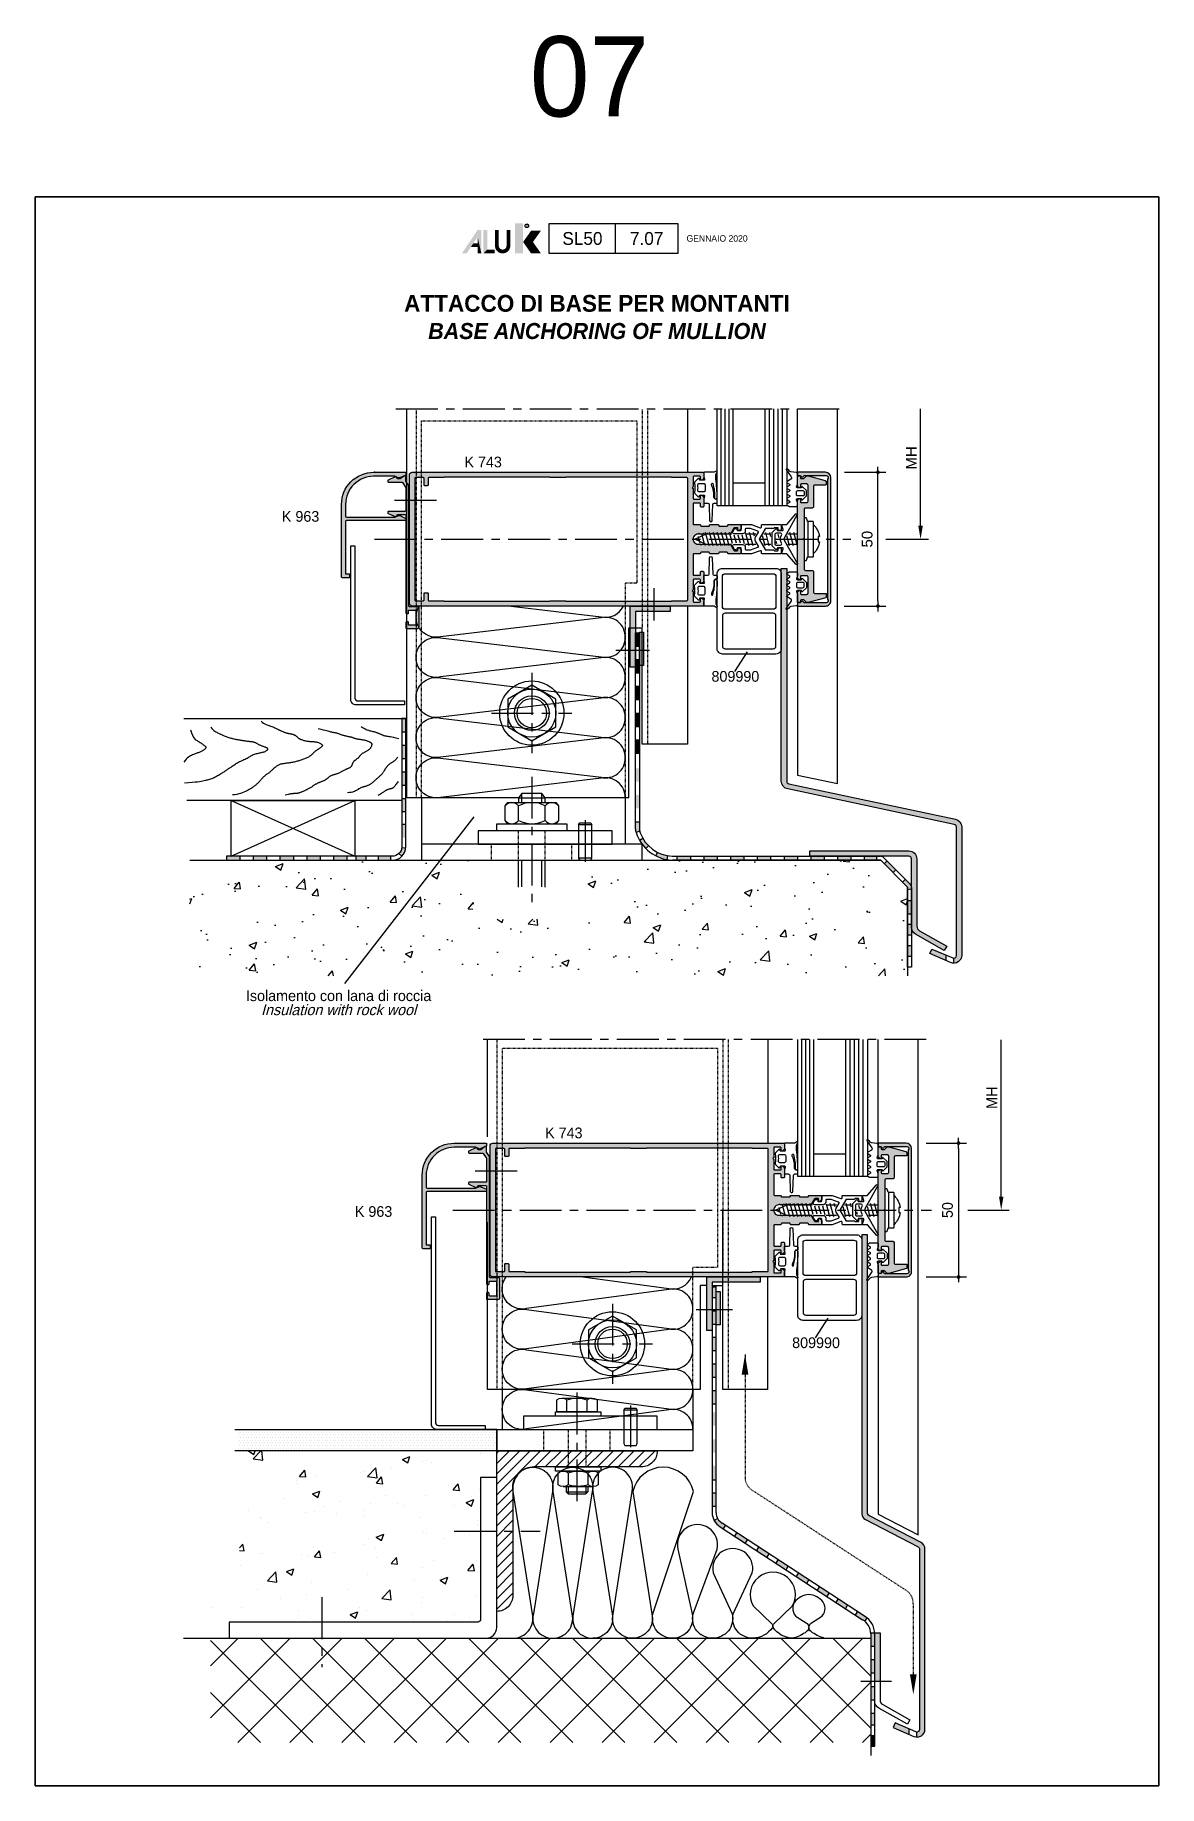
# Model space of a CAD drawing. Header units: millimetres. Extents: x -153 to 2280, y 0 to 724.
# Drawn here: x 1380 to 1590, y 397 to 724.2 of the extents above; entities that cross this region are included whole.
import ezdxf
from ezdxf.enums import TextEntityAlignment as Align

# ---------------------------------------------------------------- set-up
doc = ezdxf.new("R2010")
doc.units = ezdxf.units.MM
doc.header["$LTSCALE"] = 0.025
doc.header["$MEASUREMENT"] = 0
doc.linetypes.add('CENTER', pattern=[2, 1.25, -0.25, 0.25, -0.25])
doc.linetypes.add('HIDDEN', pattern=[0.375, 0.25, -0.125])
doc.layers.get('0').update_dxf_attribs({"lineweight": 5})
for name, color, linetype in [('ASSI', 1, 'CENTER'), ('FILL', 253, 'Continuous'), ('FINE', 7, 'Continuous'), ('GOMMA', 80, 'Continuous'), ('GROSSA', 8, 'Continuous'), ('MARCHIO', 7, 'Continuous'), ('MURO', 5, 'Continuous'), ('NASCOSTA', 7, 'HIDDEN'), ('QUOTE', 254, 'Continuous'), ('TESTO', 2, 'Continuous'), ('TRATTEGGI', 140, 'Continuous'), ('VETRO', 140, 'Continuous'), ('VITERIA', 40, 'Continuous'), ('VITI', 8, 'Continuous')]:
    doc.layers.add(name, color=color, linetype=linetype)
doc.styles.add('Aluk Text', font='GOTHIC.TTF')
doc.styles.add('CARTIGLIO', font='GOTHIC.TTF')
doc.styles.get("Standard").update_dxf_attribs({"font": 'arial.ttf'})
doc.dimstyles.new('SCALA_1-2$0', dxfattribs={"dimtxt": 2, "dimasz": 1, "dimexe": 1.5, "dimexo": 1.5, "dimgap": 1, "dimtad": 3, "dimlfac": 2, "dimdsep": 46, "dimtxsty": 'Standard', "dimblk1": 'PUNTO', "dimblk2": 'PUNTO', "dimsah": 1, "dimcen": 0, "dimclrt": 2, "dimaunit": 1, "dimadec": 0, "dimazin": 0, "dimtfac": 0.7, "dimtmove": 0, "dimatfit": 3, "dimldrblk": 'PUNTO', "dimfxl": 1, "dimtolj": 2, "dimarcsym": 0})

msp = doc.modelspace()

# ---------------------------------------------------------------- texts
at = {"layer": 'QUOTE', "color": 2, "char_height": 2, "attachment_point": 5}
for s, insert, rotation in [('\\A2;MH', (1543.703, 645.186), 90), ('\\A2;50', (1535.483, 630.001), 90.08531)]:
    msp.add_mtext(s, dxfattribs=dict(at, insert=insert, rotation=rotation))
at = {"layer": 'QUOTE', "color": 2, "insert": (1558.774, 525.609), "char_height": 2, "attachment_point": 5, "rotation": 90, "style": 'Aluk Text'}
msp.add_mtext('\\A2;MH', dxfattribs=at)
at = {"layer": 'TESTO', "style": 'Aluk Text'}
for s, height, p in [('07', 15, (1472.448, 708.989)), ('K 963', 2, (1426.124, 633.255)), ('809990', 2, (1506.394, 603.362)), ('K 963', 2, (1439.758, 503.359)), ('809990', 2, (1521.464, 478.833))]:
    msp.add_text(s, height=height, dxfattribs=at).set_placement(p)
for p in [(1463.73, 644.421), (1478.8, 519.047)]:
    msp.add_text('K 743', height=2, dxfattribs=at).set_placement(p, align=Align.MIDDLE)
msp.add_text('Isolamento con lana di roccia', height=2, dxfattribs=at).set_placement((1436.719, 543.676), align=Align.CENTER)
at = {"layer": 'TESTO', "style": 'Aluk Text', "oblique": 15}
msp.add_text('Insulation with rock wool', height=2, dxfattribs=at).set_placement((1436.719, 541.047), align=Align.CENTER)
at = {"layer": 'TESTO', "insert": (1485, 671.5), "char_height": 3, "width": 169.41468, "attachment_point": 5, "style": 'Aluk Text'}
msp.add_mtext('{\\fCentury Gothic|b1|i0|c0|p34;\\H1.05x;ATTACCO DI BASE PER MONTANTI\\P\\fCentury Gothic|b1|i1|c0|p34;\\H0.95238x;BASE ANCHORING OF MULLION}', dxfattribs=at)

# ---------------------------------------------------------------- blocks, each defined once
blk = doc.blocks.new('k0855')
at = {"layer": 'GROSSA'}
blk.add_lwpolyline([(11.65, 0.8, -0.414214), (11.15, 0.3), (0.3, 0.3), (0, 0), (-0.3, 0.3), (-11.15, 0.3, -0.414214), (-11.65, 0.8), (-11.65, 3.3, 0.414214), (-12.15, 3.8), (-19.75, 3.8, -0.414214), (-20.25, 4.3), (-20.25, 8.3, 0.414214), (-20.55, 8.6), (-21.6, 8.6, 0.339454), (-21.89, 8.38), (-23.65, 1.8), (-23.65, 1.24), (-22.65, 0.24), (-22.65, -0.7, -0.414214), (-22.95, -1), (-23.5, -1, 0.414214), (-23.65, -1.15), (-23.65, -2.05, 0.414214), (-23.5, -2.2), (-19.97, -2.2, 0.198912), (-19.76, -2.11), (-19.24, -1.59, 0.198912), (-19.15, -1.38), (-19.15, -1.3, 0.414214), (-19.45, -1), (-20.35, -1, -0.414214), (-20.65, -0.7), (-20.65, 1.3, -0.414214), (-20.15, 1.8), (-14.15, 1.8, -0.414214), (-13.65, 1.3), (-13.65, -0.7, -0.414214), (-13.95, -1), (-14.85, -1, 0.414214), (-15.15, -1.3), (-15.15, -1.48, 0.198912), (-15.06, -1.69), (-14.64, -2.11, 0.198912), (-14.43, -2.2), (14.43, -2.2, 0.198912), (14.64, -2.11), (15.06, -1.69, 0.198912), (15.15, -1.48), (15.15, -1.3, 0.414214), (14.85, -1), (13.95, -1, -0.414214), (13.65, -0.7), (13.65, 1.3, -0.414214), (14.15, 1.8), (20.14, 1.8, -0.414214), (20.64, 1.3), (20.64, -0.7, -0.414214), (20.34, -1), (19.44, -1, 0.414214), (19.14, -1.3), (19.14, -1.38, 0.198912), (19.23, -1.59), (19.75, -2.11, 0.198912), (19.96, -2.2), (23.49, -2.2, 0.414214), (23.64, -2.05), (23.64, -1.15, 0.414214), (23.49, -1), (22.94, -1, -0.414214), (22.64, -0.7), (22.64, 0.24), (23.64, 1.24), (23.64, 1.8), (21.91, 8.23, 0.339454), (21.43, 8.6), (20.54, 8.6, 0.414214), (20.24, 8.3), (20.24, 4.3, -0.414214), (19.74, 3.8), (12.15, 3.8, 0.414214), (11.65, 3.3)], format="xyb", close=True, dxfattribs=at)
blk = doc.blocks.new('PUNTO')
blk.add_line((-1, 0), (1, 0))
at = {"const_width": 0.35}
blk.add_lwpolyline([(-0.175, 0, 1), (0.175, 0, 1)], format="xyb", close=True, dxfattribs=at)
blk = doc.blocks.new('*X50')
at = {"color": 0}
for p, q in [((29.25, 93.5), (29.25, 93.5)), ((29.25, 92.5), (29.25, 92.5)), ((29.5, 94), (29.5, 94)), ((29.5, 93), (29.5, 93)), ((29.5, 92), (29.5, 92)), ((29.75, 93.5), (29.75, 93.5)), ((29.75, 92.5), (29.75, 92.5)), ((30, 94), (30, 94)), ((30, 93), (30, 93)), ((30, 92), (30, 92)), ((30.25, 93.5), (30.25, 93.5)), ((30.25, 92.5), (30.25, 92.5)), ((30.5, 94), (30.5, 94)), ((30.5, 93), (30.5, 93)), ((30.5, 92), (30.5, 92)), ((30.75, 93.5), (30.75, 93.5)), ((30.75, 92.5), (30.75, 92.5)), ((31, 94), (31, 94)), ((31, 93), (31, 93)), ((31, 92), (31, 92)), ((31.25, 93.5), (31.25, 93.5)), ((31.25, 92.5), (31.25, 92.5)), ((31.5, 94), (31.5, 94)), ((31.5, 93), (31.5, 93)), ((31.5, 92), (31.5, 92)), ((31.75, 93.5), (31.75, 93.5)), ((31.75, 92.5), (31.75, 92.5)), ((32, 94), (32, 94)), ((32, 93), (32, 93)), ((32, 92), (32, 92)), ((32.25, 93.5), (32.25, 93.5)), ((32.25, 92.5), (32.25, 92.5)), ((32.5, 94), (32.5, 94)), ((32.5, 93), (32.5, 93)), ((32.5, 92), (32.5, 92)), ((32.75, 93.5), (32.75, 93.5)), ((32.75, 92.5), (32.75, 92.5)), ((33, 94), (33, 94)), ((33, 93), (33, 93)), ((33, 92), (33, 92)), ((33.25, 93.5), (33.25, 93.5)), ((33.25, 92.5), (33.25, 92.5)), ((33.5, 94), (33.5, 94)), ((33.5, 93), (33.5, 93)), ((33.5, 92), (33.5, 92)), ((33.75, 93.5), (33.75, 93.5)), ((33.75, 92.5), (33.75, 92.5)), ((34, 94), (34, 94)), ((34, 93), (34, 93)), ((34, 92), (34, 92)), ((34.25, 93.5), (34.25, 93.5)), ((34.25, 92.5), (34.25, 92.5)), ((34.5, 94), (34.5, 94)), ((34.5, 93), (34.5, 93)), ((34.5, 92), (34.5, 92)), ((34.75, 93.5), (34.75, 93.5)), ((34.75, 92.5), (34.75, 92.5)), ((35, 94), (35, 94)), ((35, 93), (35, 93)), ((35, 92), (35, 92)), ((35.25, 93.5), (35.25, 93.5)), ((35.25, 92.5), (35.25, 92.5)), ((35.5, 94), (35.5, 94)), ((35.5, 93), (35.5, 93)), ((35.5, 92), (35.5, 92)), ((35.75, 93.5), (35.75, 93.5)), ((35.75, 92.5), (35.75, 92.5)), ((36, 94), (36, 94)), ((36, 93), (36, 93)), ((36, 92), (36, 92)), ((36.25, 93.5), (36.25, 93.5)), ((36.25, 92.5), (36.25, 92.5)), ((36.5, 94), (36.5, 94)), ((36.5, 93), (36.5, 93)), ((36.5, 92), (36.5, 92)), ((36.75, 93.5), (36.75, 93.5)), ((36.75, 92.5), (36.75, 92.5)), ((37, 94), (37, 94)), ((37, 93), (37, 93)), ((37, 92), (37, 92)), ((37.25, 93.5), (37.25, 93.5)), ((37.25, 92.5), (37.25, 92.5)), ((37.5, 94), (37.5, 94)), ((37.5, 93), (37.5, 93)), ((37.5, 92), (37.5, 92)), ((37.75, 93.5), (37.75, 93.5)), ((37.75, 92.5), (37.75, 92.5)), ((38, 94), (38, 94)), ((38, 93), (38, 93)), ((38, 92), (38, 92)), ((38.25, 93.5), (38.25, 93.5)), ((38.25, 92.5), (38.25, 92.5)), ((38.5, 94), (38.5, 94)), ((38.5, 93), (38.5, 93)), ((38.5, 92), (38.5, 92)), ((38.75, 93.5), (38.75, 93.5)), ((38.75, 92.5), (38.75, 92.5)), ((39, 94), (39, 94)), ((39, 93), (39, 93)), ((39, 92), (39, 92)), ((39.25, 93.5), (39.25, 93.5)), ((39.25, 92.5), (39.25, 92.5)), ((39.5, 94), (39.5, 94)), ((39.5, 93), (39.5, 93)), ((39.5, 92), (39.5, 92)), ((39.75, 93.5), (39.75, 93.5)), ((39.75, 92.5), (39.75, 92.5)), ((40, 94), (40, 94)), ((40, 93), (40, 93)), ((40, 92), (40, 92)), ((40.25, 93.5), (40.25, 93.5)), ((40.25, 92.5), (40.25, 92.5)), ((40.5, 94), (40.5, 94)), ((40.5, 93), (40.5, 93)), ((40.5, 92), (40.5, 92)), ((40.75, 93.5), (40.75, 93.5)), ((40.75, 92.5), (40.75, 92.5)), ((41, 94), (41, 94)), ((41, 93), (41, 93)), ((41, 92), (41, 92)), ((41.25, 93.5), (41.25, 93.5)), ((41.25, 92.5), (41.25, 92.5)), ((41.5, 94), (41.5, 94)), ((41.5, 93), (41.5, 93)), ((41.5, 92), (41.5, 92)), ((41.75, 93.5), (41.75, 93.5)), ((41.75, 92.5), (41.75, 92.5)), ((42, 94), (42, 94)), ((42, 93), (42, 93)), ((42, 92), (42, 92)), ((42.25, 93.5), (42.25, 93.5)), ((42.25, 92.5), (42.25, 92.5)), ((42.5, 94), (42.5, 94)), ((42.5, 93), (42.5, 93)), ((42.5, 92), (42.5, 92)), ((42.75, 93.5), (42.75, 93.5)), ((42.75, 92.5), (42.75, 92.5)), ((43, 94), (43, 94)), ((43, 93), (43, 93)), ((43, 92), (43, 92)), ((43.25, 93.5), (43.25, 93.5)), ((43.25, 92.5), (43.25, 92.5)), ((43.5, 94), (43.5, 94)), ((43.5, 93), (43.5, 93)), ((43.5, 92), (43.5, 92)), ((43.75, 93.5), (43.75, 93.5)), ((43.75, 92.5), (43.75, 92.5)), ((44, 94), (44, 94)), ((44, 93), (44, 93)), ((44, 92), (44, 92)), ((44.25, 93.5), (44.25, 93.5)), ((44.25, 92.5), (44.25, 92.5)), ((44.5, 94), (44.5, 94)), ((44.5, 93), (44.5, 93)), ((44.5, 92), (44.5, 92)), ((44.75, 93.5), (44.75, 93.5)), ((44.75, 92.5), (44.75, 92.5)), ((45, 94), (45, 94)), ((45, 93), (45, 93)), ((45, 92), (45, 92)), ((45.25, 93.5), (45.25, 93.5)), ((45.25, 92.5), (45.25, 92.5)), ((45.5, 94), (45.5, 94)), ((45.5, 93), (45.5, 93)), ((45.5, 92), (45.5, 92)), ((45.75, 93.5), (45.75, 93.5)), ((45.75, 92.5), (45.75, 92.5)), ((46, 94), (46, 94)), ((46, 93), (46, 93)), ((46, 92), (46, 92)), ((46.25, 93.5), (46.25, 93.5)), ((46.25, 92.5), (46.25, 92.5)), ((46.5, 94), (46.5, 94)), ((46.5, 93), (46.5, 93)), ((46.5, 92), (46.5, 92)), ((46.75, 93.5), (46.75, 93.5)), ((46.75, 92.5), (46.75, 92.5)), ((47, 94), (47, 94)), ((47, 93), (47, 93)), ((47, 92), (47, 92)), ((47.25, 93.5), (47.25, 93.5)), ((47.25, 92.5), (47.25, 92.5)), ((47.5, 94), (47.5, 94)), ((47.5, 93), (47.5, 93)), ((47.5, 92), (47.5, 92)), ((47.75, 93.5), (47.75, 93.5)), ((47.75, 92.5), (47.75, 92.5)), ((48, 94), (48, 94)), ((48, 93), (48, 93)), ((48, 92), (48, 92)), ((48.25, 93.5), (48.25, 93.5)), ((48.25, 92.5), (48.25, 92.5)), ((48.5, 94), (48.5, 94)), ((48.5, 93), (48.5, 93)), ((48.5, 92), (48.5, 92)), ((48.75, 93.5), (48.75, 93.5)), ((48.75, 92.5), (48.75, 92.5)), ((49, 94), (49, 94)), ((49, 93), (49, 93)), ((49, 92), (49, 92)), ((49.25, 93.5), (49.25, 93.5)), ((49.25, 92.5), (49.25, 92.5)), ((49.5, 94), (49.5, 94)), ((49.5, 93), (49.5, 93)), ((49.5, 92), (49.5, 92)), ((49.75, 93.5), (49.75, 93.5)), ((49.75, 92.5), (49.75, 92.5)), ((50, 94), (50, 94)), ((50, 93), (50, 93)), ((50, 92), (50, 92)), ((50.25, 93.5), (50.25, 93.5)), ((50.25, 92.5), (50.25, 92.5)), ((50.5, 94), (50.5, 94)), ((50.5, 93), (50.5, 93)), ((50.5, 92), (50.5, 92)), ((50.75, 93.5), (50.75, 93.5)), ((50.75, 92.5), (50.75, 92.5)), ((51, 94), (51, 94)), ((51, 93), (51, 93)), ((51, 92), (51, 92)), ((51.25, 93.5), (51.25, 93.5)), ((51.25, 92.5), (51.25, 92.5)), ((51.5, 94), (51.5, 94)), ((51.5, 93), (51.5, 93)), ((51.5, 92), (51.5, 92)), ((51.75, 93.5), (51.75, 93.5)), ((51.75, 92.5), (51.75, 92.5)), ((52, 94), (52, 94)), ((52, 93), (52, 93)), ((52, 92), (52, 92)), ((52.25, 93.5), (52.25, 93.5)), ((52.25, 92.5), (52.25, 92.5)), ((52.5, 94), (52.5, 94)), ((52.5, 93), (52.5, 93)), ((52.5, 92), (52.5, 92)), ((52.75, 93.5), (52.75, 93.5)), ((52.75, 92.5), (52.75, 92.5)), ((53, 94), (53, 94)), ((53, 93), (53, 93)), ((53, 92), (53, 92)), ((53.25, 93.5), (53.25, 93.5)), ((53.25, 92.5), (53.25, 92.5)), ((53.5, 94), (53.5, 94)), ((53.5, 93), (53.5, 93)), ((53.5, 92), (53.5, 92)), ((53.75, 93.5), (53.75, 93.5)), ((53.75, 92.5), (53.75, 92.5)), ((54, 94), (54, 94)), ((54, 93), (54, 93)), ((54, 92), (54, 92)), ((54.25, 93.5), (54.25, 93.5)), ((54.25, 92.5), (54.25, 92.5)), ((54.5, 94), (54.5, 94)), ((54.5, 93), (54.5, 93)), ((54.5, 92), (54.5, 92)), ((54.75, 93.5), (54.75, 93.5)), ((54.75, 92.5), (54.75, 92.5)), ((55, 94), (55, 94)), ((55, 93), (55, 93)), ((55, 92), (55, 92)), ((55.25, 93.5), (55.25, 93.5)), ((55.25, 92.5), (55.25, 92.5)), ((55.5, 94), (55.5, 94)), ((55.5, 93), (55.5, 93)), ((55.5, 92), (55.5, 92)), ((55.75, 93.5), (55.75, 93.5)), ((55.75, 92.5), (55.75, 92.5)), ((56, 94), (56, 94)), ((56, 93), (56, 93)), ((56, 92), (56, 92)), ((56.25, 93.5), (56.25, 93.5)), ((56.25, 92.5), (56.25, 92.5)), ((56.5, 94), (56.5, 94)), ((56.5, 93), (56.5, 93)), ((56.5, 92), (56.5, 92)), ((56.75, 93.5), (56.75, 93.5)), ((56.75, 92.5), (56.75, 92.5)), ((57, 94), (57, 94)), ((57, 93), (57, 93)), ((57, 92), (57, 92)), ((57.25, 93.5), (57.25, 93.5)), ((57.25, 92.5), (57.25, 92.5)), ((57.5, 94), (57.5, 94)), ((57.5, 93), (57.5, 93)), ((57.5, 92), (57.5, 92)), ((57.75, 93.5), (57.75, 93.5)), ((57.75, 92.5), (57.75, 92.5)), ((58, 94), (58, 94)), ((58, 93), (58, 93)), ((58, 92), (58, 92)), ((58.25, 93.5), (58.25, 93.5)), ((58.25, 92.5), (58.25, 92.5)), ((58.5, 94), (58.5, 94)), ((58.5, 93), (58.5, 93)), ((58.5, 92), (58.5, 92)), ((58.75, 93.5), (58.75, 93.5)), ((58.75, 92.5), (58.75, 92.5)), ((59, 94), (59, 94)), ((59, 93), (59, 93)), ((59, 92), (59, 92)), ((59.25, 93.5), (59.25, 93.5)), ((59.25, 92.5), (59.25, 92.5)), ((59.5, 94), (59.5, 94)), ((59.5, 93), (59.5, 93)), ((59.5, 92), (59.5, 92)), ((59.75, 93.5), (59.75, 93.5)), ((59.75, 92.5), (59.75, 92.5)), ((60, 94), (60, 94)), ((60, 93), (60, 93)), ((60, 92), (60, 92)), ((60.25, 93.5), (60.25, 93.5)), ((60.25, 92.5), (60.25, 92.5)), ((60.5, 94), (60.5, 94)), ((60.5, 93), (60.5, 93)), ((60.5, 92), (60.5, 92)), ((60.75, 93.5), (60.75, 93.5)), ((60.75, 92.5), (60.75, 92.5)), ((61, 94), (61, 94)), ((61, 93), (61, 93)), ((61, 92), (61, 92)), ((61.25, 93.5), (61.25, 93.5)), ((61.25, 92.5), (61.25, 92.5)), ((61.5, 94), (61.5, 94)), ((61.5, 93), (61.5, 93)), ((61.5, 92), (61.5, 92)), ((61.75, 93.5), (61.75, 93.5)), ((61.75, 92.5), (61.75, 92.5)), ((62, 94), (62, 94)), ((62, 93), (62, 93)), ((62, 92), (62, 92)), ((62.25, 93.5), (62.25, 93.5)), ((62.25, 92.5), (62.25, 92.5)), ((62.5, 94), (62.5, 94)), ((62.5, 93), (62.5, 93)), ((62.5, 92), (62.5, 92)), ((62.75, 93.5), (62.75, 93.5)), ((62.75, 92.5), (62.75, 92.5)), ((63, 94), (63, 94)), ((63, 93), (63, 93)), ((63, 92), (63, 92)), ((63.25, 93.5), (63.25, 93.5)), ((63.25, 92.5), (63.25, 92.5)), ((63.5, 94), (63.5, 94)), ((63.5, 93), (63.5, 93)), ((63.5, 92), (63.5, 92)), ((63.75, 93.5), (63.75, 93.5)), ((63.75, 92.5), (63.75, 92.5)), ((64, 94), (64, 94)), ((64, 93), (64, 93)), ((64, 92), (64, 92)), ((64.25, 93.5), (64.25, 93.5)), ((64.25, 92.5), (64.25, 92.5)), ((64.5, 94), (64.5, 94)), ((64.5, 93), (64.5, 93)), ((64.5, 92), (64.5, 92)), ((64.75, 93.5), (64.75, 93.5)), ((64.75, 92.5), (64.75, 92.5)), ((65, 94), (65, 94)), ((65, 93), (65, 93)), ((65, 92), (65, 92)), ((65.25, 93.5), (65.25, 93.5)), ((65.25, 92.5), (65.25, 92.5)), ((65.5, 94), (65.5, 94)), ((65.5, 93), (65.5, 93)), ((65.5, 92), (65.5, 92)), ((65.75, 93.5), (65.75, 93.5)), ((65.75, 92.5), (65.75, 92.5)), ((66, 94), (66, 94)), ((66, 93), (66, 93)), ((66, 92), (66, 92)), ((66.25, 93.5), (66.25, 93.5)), ((66.25, 92.5), (66.25, 92.5)), ((66.5, 94), (66.5, 94)), ((66.5, 93), (66.5, 93)), ((66.5, 92), (66.5, 92)), ((66.75, 93.5), (66.75, 93.5)), ((66.75, 92.5), (66.75, 92.5)), ((67, 94), (67, 94)), ((67, 93), (67, 93)), ((67, 92), (67, 92)), ((67.25, 93.5), (67.25, 93.5)), ((67.25, 92.5), (67.25, 92.5)), ((67.5, 94), (67.5, 94)), ((67.5, 93), (67.5, 93)), ((67.5, 92), (67.5, 92)), ((67.75, 93.5), (67.75, 93.5)), ((67.75, 92.5), (67.75, 92.5)), ((68, 94), (68, 94)), ((68, 93), (68, 93)), ((68, 92), (68, 92)), ((68.25, 93.5), (68.25, 93.5)), ((68.25, 92.5), (68.25, 92.5)), ((68.5, 94), (68.5, 94)), ((68.5, 93), (68.5, 93)), ((68.5, 92), (68.5, 92)), ((68.75, 93.5), (68.75, 93.5)), ((68.75, 92.5), (68.75, 92.5)), ((69, 94), (69, 94)), ((69, 93), (69, 93)), ((69, 92), (69, 92)), ((69.25, 93.5), (69.25, 93.5)), ((69.25, 92.5), (69.25, 92.5)), ((69.5, 94), (69.5, 94)), ((69.5, 93), (69.5, 93)), ((69.5, 92), (69.5, 92)), ((69.75, 93.5), (69.75, 93.5)), ((69.75, 92.5), (69.75, 92.5)), ((70, 94), (70, 94)), ((70, 93), (70, 93)), ((70, 92), (70, 92)), ((70.25, 93.5), (70.25, 93.5)), ((70.25, 92.5), (70.25, 92.5)), ((70.5, 94), (70.5, 94)), ((70.5, 93), (70.5, 93)), ((70.5, 92), (70.5, 92)), ((70.75, 93.5), (70.75, 93.5)), ((70.75, 92.5), (70.75, 92.5)), ((71, 94), (71, 94)), ((71, 93), (71, 93)), ((71, 92), (71, 92)), ((71.25, 93.5), (71.25, 93.5)), ((71.25, 92.5), (71.25, 92.5)), ((71.5, 94), (71.5, 94)), ((71.5, 93), (71.5, 93)), ((71.5, 92), (71.5, 92)), ((71.75, 93.5), (71.75, 93.5)), ((71.75, 92.5), (71.75, 92.5)), ((72, 94), (72, 94)), ((72, 93), (72, 93)), ((72, 92), (72, 92)), ((72.25, 93.5), (72.25, 93.5)), ((72.25, 92.5), (72.25, 92.5)), ((72.5, 94), (72.5, 94)), ((72.5, 93), (72.5, 93)), ((72.5, 92), (72.5, 92)), ((72.75, 93.5), (72.75, 93.5)), ((72.75, 92.5), (72.75, 92.5)), ((73, 94), (73, 94)), ((73, 93), (73, 93)), ((73, 92), (73, 92)), ((73.25, 93.5), (73.25, 93.5)), ((73.25, 92.5), (73.25, 92.5)), ((73.5, 94), (73.5, 94)), ((73.5, 93), (73.5, 93)), ((73.5, 92), (73.5, 92)), ((73.75, 93.5), (73.75, 93.5)), ((73.75, 92.5), (73.75, 92.5)), ((74, 94), (74, 94)), ((74, 93), (74, 93)), ((74, 92), (74, 92)), ((74.25, 93.5), (74.25, 93.5)), ((74.25, 92.5), (74.25, 92.5)), ((74.5, 94), (74.5, 94)), ((74.5, 93), (74.5, 93)), ((74.5, 92), (74.5, 92)), ((74.75, 93.5), (74.75, 93.5)), ((74.75, 92.5), (74.75, 92.5)), ((75, 94), (75, 94)), ((75, 93), (75, 93)), ((75, 92), (75, 92)), ((75.25, 93.5), (75.25, 93.5)), ((75.25, 92.5), (75.25, 92.5)), ((75.5, 94), (75.5, 94)), ((75.5, 93), (75.5, 93)), ((75.5, 92), (75.5, 92)), ((75.75, 93.5), (75.75, 93.5)), ((75.75, 92.5), (75.75, 92.5)), ((76, 94), (76, 94)), ((76, 93), (76, 93)), ((76, 92), (76, 92)), ((76.25, 93.5), (76.25, 93.5)), ((76.25, 92.5), (76.25, 92.5)), ((76.5, 94), (76.5, 94)), ((76.5, 93), (76.5, 93)), ((76.5, 92), (76.5, 92)), ((76.75, 93.5), (76.75, 93.5)), ((76.75, 92.5), (76.75, 92.5)), ((77, 94), (77, 94)), ((77, 93), (77, 93)), ((77, 92), (77, 92)), ((77.25, 93.5), (77.25, 93.5)), ((77.25, 92.5), (77.25, 92.5)), ((77.5, 94), (77.5, 94)), ((77.5, 93), (77.5, 93)), ((77.5, 92), (77.5, 92)), ((29.25, 91.5), (29.25, 91.5)), ((29.25, 90.5), (29.25, 90.5)), ((29.5, 91), (29.5, 91)), ((29.75, 91.5), (29.75, 91.5)), ((29.75, 90.5), (29.75, 90.5)), ((30, 91), (30, 91)), ((30.25, 91.5), (30.25, 91.5)), ((30.25, 90.5), (30.25, 90.5)), ((30.5, 91), (30.5, 91)), ((30.75, 91.5), (30.75, 91.5)), ((30.75, 90.5), (30.75, 90.5)), ((31, 91), (31, 91)), ((31.25, 91.5), (31.25, 91.5)), ((31.25, 90.5), (31.25, 90.5)), ((31.5, 91), (31.5, 91)), ((31.75, 91.5), (31.75, 91.5)), ((31.75, 90.5), (31.75, 90.5)), ((32, 91), (32, 91)), ((32.25, 91.5), (32.25, 91.5)), ((32.25, 90.5), (32.25, 90.5)), ((32.5, 91), (32.5, 91)), ((32.75, 91.5), (32.75, 91.5)), ((32.75, 90.5), (32.75, 90.5)), ((33, 91), (33, 91)), ((33.25, 91.5), (33.25, 91.5)), ((33.25, 90.5), (33.25, 90.5)), ((33.5, 91), (33.5, 91)), ((33.75, 91.5), (33.75, 91.5)), ((33.75, 90.5), (33.75, 90.5)), ((34, 91), (34, 91)), ((34.25, 91.5), (34.25, 91.5)), ((34.25, 90.5), (34.25, 90.5)), ((34.5, 91), (34.5, 91)), ((34.75, 91.5), (34.75, 91.5)), ((34.75, 90.5), (34.75, 90.5)), ((35, 91), (35, 91)), ((35.25, 91.5), (35.25, 91.5)), ((35.25, 90.5), (35.25, 90.5)), ((35.5, 91), (35.5, 91)), ((35.75, 91.5), (35.75, 91.5)), ((35.75, 90.5), (35.75, 90.5)), ((36, 91), (36, 91)), ((36.25, 91.5), (36.25, 91.5)), ((36.25, 90.5), (36.25, 90.5)), ((36.5, 91), (36.5, 91)), ((36.75, 91.5), (36.75, 91.5)), ((36.75, 90.5), (36.75, 90.5)), ((37, 91), (37, 91)), ((37.25, 91.5), (37.25, 91.5)), ((37.25, 90.5), (37.25, 90.5)), ((37.5, 91), (37.5, 91)), ((37.75, 91.5), (37.75, 91.5)), ((37.75, 90.5), (37.75, 90.5)), ((38, 91), (38, 91)), ((38.25, 91.5), (38.25, 91.5)), ((38.25, 90.5), (38.25, 90.5)), ((38.5, 91), (38.5, 91)), ((38.75, 91.5), (38.75, 91.5)), ((38.75, 90.5), (38.75, 90.5)), ((39, 91), (39, 91)), ((39.25, 91.5), (39.25, 91.5)), ((39.25, 90.5), (39.25, 90.5)), ((39.5, 91), (39.5, 91)), ((39.75, 91.5), (39.75, 91.5)), ((39.75, 90.5), (39.75, 90.5)), ((40, 91), (40, 91)), ((40.25, 91.5), (40.25, 91.5)), ((40.25, 90.5), (40.25, 90.5)), ((40.5, 91), (40.5, 91)), ((40.75, 91.5), (40.75, 91.5)), ((40.75, 90.5), (40.75, 90.5)), ((41, 91), (41, 91)), ((41.25, 91.5), (41.25, 91.5)), ((41.25, 90.5), (41.25, 90.5)), ((41.5, 91), (41.5, 91)), ((41.75, 91.5), (41.75, 91.5)), ((41.75, 90.5), (41.75, 90.5)), ((42, 91), (42, 91)), ((42.25, 91.5), (42.25, 91.5)), ((42.25, 90.5), (42.25, 90.5)), ((42.5, 91), (42.5, 91)), ((42.75, 91.5), (42.75, 91.5)), ((42.75, 90.5), (42.75, 90.5)), ((43, 91), (43, 91)), ((43.25, 91.5), (43.25, 91.5)), ((43.25, 90.5), (43.25, 90.5)), ((43.5, 91), (43.5, 91)), ((43.75, 91.5), (43.75, 91.5)), ((43.75, 90.5), (43.75, 90.5)), ((44, 91), (44, 91)), ((44.25, 91.5), (44.25, 91.5)), ((44.25, 90.5), (44.25, 90.5)), ((44.5, 91), (44.5, 91)), ((44.75, 91.5), (44.75, 91.5)), ((44.75, 90.5), (44.75, 90.5)), ((45, 91), (45, 91)), ((45.25, 91.5), (45.25, 91.5)), ((45.25, 90.5), (45.25, 90.5)), ((45.5, 91), (45.5, 91)), ((45.75, 91.5), (45.75, 91.5)), ((45.75, 90.5), (45.75, 90.5)), ((46, 91), (46, 91)), ((46.25, 91.5), (46.25, 91.5)), ((46.25, 90.5), (46.25, 90.5)), ((46.5, 91), (46.5, 91)), ((46.75, 91.5), (46.75, 91.5)), ((46.75, 90.5), (46.75, 90.5)), ((47, 91), (47, 91)), ((47.25, 91.5), (47.25, 91.5)), ((47.25, 90.5), (47.25, 90.5)), ((47.5, 91), (47.5, 91)), ((47.75, 91.5), (47.75, 91.5)), ((47.75, 90.5), (47.75, 90.5)), ((48, 91), (48, 91)), ((48.25, 91.5), (48.25, 91.5)), ((48.25, 90.5), (48.25, 90.5)), ((48.5, 91), (48.5, 91)), ((48.75, 91.5), (48.75, 91.5)), ((48.75, 90.5), (48.75, 90.5)), ((49, 91), (49, 91)), ((49.25, 91.5), (49.25, 91.5)), ((49.25, 90.5), (49.25, 90.5)), ((49.5, 91), (49.5, 91)), ((49.75, 91.5), (49.75, 91.5)), ((49.75, 90.5), (49.75, 90.5)), ((50, 91), (50, 91)), ((50.25, 91.5), (50.25, 91.5)), ((50.25, 90.5), (50.25, 90.5)), ((50.5, 91), (50.5, 91)), ((50.75, 91.5), (50.75, 91.5)), ((50.75, 90.5), (50.75, 90.5)), ((51, 91), (51, 91)), ((51.25, 91.5), (51.25, 91.5)), ((51.25, 90.5), (51.25, 90.5)), ((51.5, 91), (51.5, 91)), ((51.75, 91.5), (51.75, 91.5)), ((51.75, 90.5), (51.75, 90.5)), ((52, 91), (52, 91)), ((52.25, 91.5), (52.25, 91.5)), ((52.25, 90.5), (52.25, 90.5)), ((52.5, 91), (52.5, 91)), ((52.75, 91.5), (52.75, 91.5)), ((52.75, 90.5), (52.75, 90.5)), ((53, 91), (53, 91)), ((53.25, 91.5), (53.25, 91.5)), ((53.25, 90.5), (53.25, 90.5)), ((53.5, 91), (53.5, 91)), ((53.75, 91.5), (53.75, 91.5)), ((53.75, 90.5), (53.75, 90.5)), ((54, 91), (54, 91)), ((54.25, 91.5), (54.25, 91.5)), ((54.25, 90.5), (54.25, 90.5)), ((54.5, 91), (54.5, 91)), ((54.75, 91.5), (54.75, 91.5)), ((54.75, 90.5), (54.75, 90.5)), ((55, 91), (55, 91)), ((55.25, 91.5), (55.25, 91.5)), ((55.25, 90.5), (55.25, 90.5)), ((55.5, 91), (55.5, 91)), ((55.75, 91.5), (55.75, 91.5)), ((55.75, 90.5), (55.75, 90.5)), ((56, 91), (56, 91)), ((56.25, 91.5), (56.25, 91.5)), ((56.25, 90.5), (56.25, 90.5)), ((56.5, 91), (56.5, 91)), ((56.75, 91.5), (56.75, 91.5)), ((56.75, 90.5), (56.75, 90.5)), ((57, 91), (57, 91)), ((57.25, 91.5), (57.25, 91.5)), ((57.25, 90.5), (57.25, 90.5)), ((57.5, 91), (57.5, 91)), ((57.75, 91.5), (57.75, 91.5)), ((57.75, 90.5), (57.75, 90.5)), ((58, 91), (58, 91)), ((58.25, 91.5), (58.25, 91.5)), ((58.25, 90.5), (58.25, 90.5)), ((58.5, 91), (58.5, 91)), ((58.75, 91.5), (58.75, 91.5)), ((58.75, 90.5), (58.75, 90.5)), ((59, 91), (59, 91)), ((59.25, 91.5), (59.25, 91.5)), ((59.25, 90.5), (59.25, 90.5)), ((59.5, 91), (59.5, 91)), ((59.75, 91.5), (59.75, 91.5)), ((59.75, 90.5), (59.75, 90.5)), ((60, 91), (60, 91)), ((60.25, 91.5), (60.25, 91.5)), ((60.25, 90.5), (60.25, 90.5)), ((60.5, 91), (60.5, 91)), ((60.75, 91.5), (60.75, 91.5)), ((60.75, 90.5), (60.75, 90.5)), ((61, 91), (61, 91)), ((61.25, 91.5), (61.25, 91.5)), ((61.25, 90.5), (61.25, 90.5)), ((61.5, 91), (61.5, 91)), ((61.75, 91.5), (61.75, 91.5)), ((61.75, 90.5), (61.75, 90.5)), ((62, 91), (62, 91)), ((62.25, 91.5), (62.25, 91.5)), ((62.25, 90.5), (62.25, 90.5)), ((62.5, 91), (62.5, 91)), ((62.75, 91.5), (62.75, 91.5)), ((62.75, 90.5), (62.75, 90.5)), ((63, 91), (63, 91)), ((63.25, 91.5), (63.25, 91.5)), ((63.25, 90.5), (63.25, 90.5)), ((63.5, 91), (63.5, 91)), ((63.75, 91.5), (63.75, 91.5)), ((63.75, 90.5), (63.75, 90.5)), ((64, 91), (64, 91)), ((64.25, 91.5), (64.25, 91.5)), ((64.25, 90.5), (64.25, 90.5)), ((64.5, 91), (64.5, 91)), ((64.75, 91.5), (64.75, 91.5)), ((64.75, 90.5), (64.75, 90.5)), ((65, 91), (65, 91)), ((65.25, 91.5), (65.25, 91.5)), ((65.25, 90.5), (65.25, 90.5)), ((65.5, 91), (65.5, 91)), ((65.75, 91.5), (65.75, 91.5)), ((65.75, 90.5), (65.75, 90.5)), ((66, 91), (66, 91)), ((66.25, 91.5), (66.25, 91.5)), ((66.25, 90.5), (66.25, 90.5)), ((66.5, 91), (66.5, 91)), ((66.75, 91.5), (66.75, 91.5)), ((66.75, 90.5), (66.75, 90.5)), ((67, 91), (67, 91)), ((67.25, 91.5), (67.25, 91.5)), ((67.25, 90.5), (67.25, 90.5)), ((67.5, 91), (67.5, 91)), ((67.75, 91.5), (67.75, 91.5)), ((67.75, 90.5), (67.75, 90.5)), ((68, 91), (68, 91)), ((68.25, 91.5), (68.25, 91.5)), ((68.25, 90.5), (68.25, 90.5)), ((68.5, 91), (68.5, 91)), ((68.75, 91.5), (68.75, 91.5)), ((68.75, 90.5), (68.75, 90.5)), ((69, 91), (69, 91)), ((69.25, 91.5), (69.25, 91.5)), ((69.25, 90.5), (69.25, 90.5)), ((69.5, 91), (69.5, 91)), ((69.75, 91.5), (69.75, 91.5)), ((69.75, 90.5), (69.75, 90.5)), ((70, 91), (70, 91)), ((70.25, 91.5), (70.25, 91.5)), ((70.25, 90.5), (70.25, 90.5)), ((70.5, 91), (70.5, 91)), ((70.75, 91.5), (70.75, 91.5)), ((70.75, 90.5), (70.75, 90.5)), ((71, 91), (71, 91)), ((71.25, 91.5), (71.25, 91.5)), ((71.25, 90.5), (71.25, 90.5)), ((71.5, 91), (71.5, 91)), ((71.75, 91.5), (71.75, 91.5)), ((71.75, 90.5), (71.75, 90.5)), ((72, 91), (72, 91)), ((72.25, 91.5), (72.25, 91.5)), ((72.25, 90.5), (72.25, 90.5)), ((72.5, 91), (72.5, 91)), ((72.75, 91.5), (72.75, 91.5)), ((72.75, 90.5), (72.75, 90.5)), ((73, 91), (73, 91)), ((73.25, 91.5), (73.25, 91.5)), ((73.25, 90.5), (73.25, 90.5)), ((73.5, 91), (73.5, 91)), ((73.75, 91.5), (73.75, 91.5)), ((73.75, 90.5), (73.75, 90.5)), ((74, 91), (74, 91)), ((74.25, 91.5), (74.25, 91.5)), ((74.25, 90.5), (74.25, 90.5)), ((74.5, 91), (74.5, 91)), ((74.75, 91.5), (74.75, 91.5)), ((74.75, 90.5), (74.75, 90.5)), ((75, 91), (75, 91)), ((75.25, 91.5), (75.25, 91.5)), ((75.25, 90.5), (75.25, 90.5)), ((75.5, 91), (75.5, 91)), ((75.75, 91.5), (75.75, 91.5)), ((75.75, 90.5), (75.75, 90.5)), ((76, 91), (76, 91)), ((76.25, 91.5), (76.25, 91.5)), ((76.25, 90.5), (76.25, 90.5)), ((76.5, 91), (76.5, 91)), ((76.75, 91.5), (76.75, 91.5)), ((76.75, 90.5), (76.75, 90.5)), ((77, 91), (77, 91)), ((77.25, 91.5), (77.25, 91.5)), ((77.25, 90.5), (77.25, 90.5)), ((77.5, 91), (77.5, 91))]:
    blk.add_line(p, q, dxfattribs=at)
blk = doc.blocks.new('*X49')
at = {"color": 0}
for p, q in [((31.2, 90.01), (32.19, 89.35)), ((32.08, 88.55), (33.49, 90.01)), ((32.08, 88.55), (33.86, 88.27)), ((32.19, 89.35), (32.42, 90.01)), ((33.86, 88.27), (33.66, 90.01)), ((59.94, 88.42), (61.34, 88.95)), ((59.94, 88.42), (60.94, 87.75)), ((60.94, 87.75), (61.34, 88.95)), ((73.64, 89.96), (73.64, 89.96)), ((74.54, 89.55), (74.54, 89.55)), ((75.36, 89.99), (75.36, 89.99)), ((40.73, 85.24), (41.69, 86.39)), ((40.73, 85.24), (41.93, 85.14)), ((41.93, 85.14), (41.69, 86.39)), ((43.78, 85.36), (43.78, 85.36)), ((52.04, 85.99), (52.04, 85.99)), ((52.87, 86.11), (52.87, 86.11)), ((53.43, 85.24), (54.99, 86.86)), ((53.43, 85.24), (55.21, 84.96)), ((54.17, 86.86), (54.17, 86.86)), ((55.21, 84.96), (54.99, 86.86)), ((55.08, 83.99), (56.04, 85.14)), ((56.27, 83.88), (56.04, 85.14)), ((57.88, 86.77), (57.88, 86.77)), ((63.7, 87.99), (63.7, 87.99)), ((64.44, 88.27), (64.44, 88.27)), ((65.45, 87.77), (65.45, 87.77)), ((40.24, 84.45), (40.24, 84.45)), ((40.37, 83.99), (40.37, 83.99)), ((43.14, 81.97), (44.54, 82.5)), ((43.14, 81.97), (44.13, 81.29)), ((44.13, 81.29), (44.54, 82.5)), ((55.08, 83.99), (56.27, 83.88)), ((68.49, 83.6), (68.49, 83.6)), ((69.42, 82.73), (70.39, 83.88)), ((69.42, 82.73), (70.62, 82.63)), ((70.62, 82.63), (70.39, 83.88)), ((74.29, 82.89), (74.29, 82.89)), ((31.25, 78.86), (31.25, 78.86)), ((37.71, 81.09), (37.71, 81.09)), ((43.54, 78.71), (43.54, 78.71)), ((45.16, 79.59), (45.16, 79.59)), ((48.39, 80.64), (48.39, 80.64)), ((52.61, 78.88), (52.61, 78.88)), ((53.92, 80.2), (53.92, 80.2)), ((56.83, 81.6), (56.83, 81.6)), ((59.06, 80.19), (59.06, 80.19)), ((60.19, 79.88), (60.19, 79.88)), ((64.19, 81.61), (64.19, 81.61)), ((69.74, 79.74), (69.74, 79.74)), ((71.88, 80.36), (73.28, 80.9)), ((71.88, 80.36), (72.87, 79.69)), ((72.82, 81.54), (72.82, 81.54)), ((72.87, 79.69), (73.28, 80.9)), ((33.43, 77.42), (33.43, 77.42)), ((33.5, 77.59), (33.5, 77.59)), ((34.98, 76.56), (34.98, 76.56)), ((41.93, 78.41), (41.93, 78.41)), ((47.61, 78.22), (47.61, 78.22)), ((52.6, 77.96), (52.6, 77.96)), ((63.28, 77.5), (63.28, 77.5)), ((73.96, 77.05), (73.96, 77.05)), ((74.05, 76.24), (74.05, 76.24)), ((29.51, 71.87), (30.12, 72.6)), ((30.36, 71.35), (30.12, 72.6)), ((43.29, 72.05), (43.29, 72.05)), ((52.8, 72.6), (52.8, 72.6)), ((53.68, 73.55), (53.68, 73.55)), ((54.93, 71.99), (54.93, 71.99)), ((55.07, 73.91), (56.47, 74.45)), ((55.07, 73.91), (56.07, 73.24)), ((56.07, 73.24), (56.47, 74.45)), ((63.95, 74.95), (63.95, 74.95)), ((64.47, 74.6), (64.47, 74.6)), ((67.56, 73.65), (67.56, 73.65)), ((72.56, 74.31), (72.56, 74.31)), ((29.54, 71.42), (30.36, 71.35)), ((33.19, 70.77), (33.19, 70.77)), ((33.73, 70.93), (33.73, 70.93)), ((41.14, 70.59), (41.14, 70.59)), ((42.35, 70.33), (42.35, 70.33)), ((43.51, 70.2), (44.47, 71.35)), ((43.51, 70.2), (44.7, 70.09)), ((44.41, 70.48), (44.41, 70.48)), ((44.7, 70.09), (44.47, 71.35)), ((47.35, 70.99), (47.35, 70.99)), ((55.09, 70.02), (55.09, 70.02)), ((57.85, 68.94), (58.82, 70.09)), ((57.85, 68.94), (59.05, 68.84)), ((59.05, 68.84), (58.82, 70.09)), ((65.76, 69.57), (65.76, 69.57)), ((72.2, 67.69), (73.16, 68.84)), ((73.39, 67.58), (73.16, 68.84)), ((73.81, 69.58), (73.81, 69.58)), ((29.71, 68.67), (29.71, 68.67)), ((34.73, 65.76), (36.29, 67.38)), ((34.73, 65.76), (36.51, 65.48)), ((36.51, 65.48), (36.29, 67.38)), ((38.27, 67.46), (39.67, 68)), ((38.27, 67.46), (39.26, 66.79)), ((39.26, 66.79), (39.67, 68)), ((53.44, 66.89), (53.44, 66.89)), ((62.3, 65.77), (62.3, 65.77)), ((63.71, 68.3), (63.71, 68.3)), ((67.01, 65.86), (68.41, 66.4)), ((67.01, 65.86), (68.01, 65.19)), ((67.3, 66.43), (67.3, 66.43)), ((68.01, 65.19), (68.41, 66.4)), ((72.2, 67.69), (73.39, 67.58)), ((32.95, 64.11), (32.95, 64.11)), ((37.08, 62.45), (37.08, 62.45)), ((42.09, 63.11), (42.09, 63.11)), ((43.05, 65.39), (43.05, 65.39)), ((49.67, 64.1), (49.67, 64.1)), ((56.08, 62.45), (57.64, 64.07)), ((56.08, 62.45), (57.86, 62.17)), ((57.86, 62.17), (57.64, 64.07)), ((63.64, 62.66), (63.64, 62.66)), ((73.56, 62.92), (73.56, 62.92)), ((24.45, 60.78), (24.45, 60.78)), ((29.84, 60.71), (29.84, 60.71)), ((40.51, 60.26), (40.51, 60.26)), ((50.21, 59.41), (51.61, 59.95)), ((50.21, 59.41), (51.2, 58.74)), ((51.19, 59.8), (51.19, 59.8)), ((51.2, 58.74), (51.61, 59.95)), ((51.98, 60.66), (51.98, 60.66)), ((53.19, 60.23), (53.19, 60.23)), ((61.87, 59.35), (61.87, 59.35)), ((63.46, 61.64), (63.46, 61.64)), ((69.62, 59.53), (69.62, 59.53)), ((72.54, 58.9), (72.54, 58.9)), ((34.05, 58.02), (34.05, 58.02)), ((40.31, 58.66), (40.31, 58.66)), ((42.81, 58.73), (42.81, 58.73)), ((62.04, 58.54), (62.04, 58.54)), ((68.43, 58.27), (68.43, 58.27))]:
    blk.add_line(p, q, dxfattribs=at)
blk = doc.blocks.new('*D51')
at = {"layer": 'Defpoints', "color": 0, "transparency": 16777216}
for p in [(1545.01, 517.13), (1545.01, 492.12), (1552.55, 492.12)]:
    blk.add_point(p, dxfattribs=at)
at = {"layer": 'QUOTE', "color": 0, "lineweight": -2, "transparency": 16777216}
for p, q in [((1546.51, 517.13), (1554.05, 517.13)), ((1552.55, 516.13), (1552.55, 493.12)), ((1546.51, 492.12), (1554.05, 492.12))]:
    blk.add_line(p, q, dxfattribs=at)
for p, rotation in [((1552.55, 517.13), 90), ((1552.55, 492.12), 270)]:
    blk.add_blockref('PUNTO', p, dxfattribs=dict(at, rotation=rotation))
at = {"layer": 'QUOTE', "color": 2, "transparency": 16777216, "insert": (1550.5, 504.62), "char_height": 2, "attachment_point": 5, "rotation": 90, "style": 'Aluk Text'}
blk.add_mtext('\\A2;50', dxfattribs=at)
blk = doc.blocks.new('NMC')
at = {"layer": 'MARCHIO'}
blk.add_line((3.48, -10.6), (3.48, -5), dxfattribs=at)
at = {"layer": 'MARCHIO', "const_width": 0.715}
blk.add_lwpolyline([(-16.55, -6.25), (-16.55, -9.16, -1), (-18.71, -9.16), (-18.71, -6.25)], format="xyb", dxfattribs=at)
at = {"layer": 'MARCHIO'}
blk.add_lwpolyline([(15.08, -10.6), (-8.93, -10.6), (-8.93, -5), (15.08, -5)], close=True, dxfattribs=at)
blk.add_circle((-13.11, -5.43), 0.354, dxfattribs=at)
for points in [[(-25.23, -10.6), (-24.37, -10.6), (-22.33, -6.25), (-22.31, -7.51)], [(-22.33, -6.25), (-22.31, -7.51), (-21.6, -6.25), (-21.6, -10.6)], [(-21.23, -6.25), (-20.51, -6.25), (-21.23, -10.6), (-20.51, -9.88)], [(-15.33, -4.97), (-13.83, -4.97), (-15.33, -10.6), (-13.83, -10.6)], [(-12.31, -6.35), (-10.47, -6.35), (-13.81, -8.47), (-11.97, -8.47)], [(-23.11, -8.71), (-23.58, -9.42), (-22.31, -8.71), (-22.31, -9.42)], [(-22.31, -10.6), (-21.6, -10.6), (-22.31, -7.51)], [(-13.81, -8.47), (-11.97, -8.47), (-12.31, -10.6), (-10.47, -10.6)], [(-20.51, -9.88), (-21.23, -10.6), (-19.14, -9.88), (-19.14, -10.6)]]:
    blk.add_solid(points, dxfattribs=at)
blk.add_text('R', height=0.356, dxfattribs=at).set_placement((-13.11, -5.43), align=Align.MIDDLE)
at = {"layer": 'MARCHIO', "color": 2, "style": 'CARTIGLIO'}
for tag, p in [('SERIE', (-2.72, -7.8)), ('PAG', (9.28, -7.8))]:
    blk.add_attdef(tag, text='', height=2.4, dxfattribs=at).set_placement(p, align=Align.MIDDLE)
blk.add_attdef('REVISIONE', text='', height=1.2, dxfattribs=at).set_placement((16.73, -7.8), align=Align.MIDDLE_LEFT)

# ---------------------------------------------------------------- dimensions: what is measured, and where the dimension line sits
at = {"layer": 'QUOTE'}
dim = msp.add_linear_dim(base=(1552.553, 492.118), p1=(1545.01, 517.127), p2=(1545.01, 492.118), angle=90, dimstyle='SCALA_1-2$0', override={"dimdec": 1, "dimtxsty": 'Aluk Text'}, dxfattribs=at)
dim.commit()
dim.dimension.update_dxf_attribs({"geometry": '*D51', "text_midpoint": (1550.503, 504.623)})

# ---------------------------------------------------------------- hatches: boundary and pattern name
at = {"layer": 'FILL'}
h = msp.add_hatch(color=256, dxfattribs=at)
edge = h.paths.add_edge_path()
edge.add_arc((1443.266, 636.497), 5.25, 90, 180)
edge.add_line((1438.016, 636.497), (1438.016, 634.347))
edge.add_arc((1438.266, 634.347), 0.25, 180, 270)
edge.add_line((1438.266, 634.097), (1447.237, 634.097))
edge.add_line((1447.237, 634.097), (1447.847, 634.357))
edge.add_arc((1448.043, 633.897), 0.5, 65, 113.06, ccw=False)
edge.add_line((1448.255, 634.35), (1449.266, 633.879))
edge.add_line((1449.266, 633.879), (1449.266, 633.497))
edge.add_line((1449.266, 633.497), (1438.266, 633.497))
edge.add_arc((1438.266, 633.247), 0.25, 90, 180)
edge.add_line((1438.016, 633.247), (1438.016, 623.497))
edge.add_line((1438.016, 623.497), (1438.766, 623.497))
edge.add_line((1438.766, 623.497), (1438.766, 622.747))
edge.add_line((1438.766, 622.747), (1437.516, 622.747))
edge.add_arc((1437.516, 622.997), 0.25, 180, 270, ccw=False)
edge.add_line((1437.266, 622.997), (1437.266, 636.497))
edge.add_arc((1443.266, 636.497), 6, 90, 180, ccw=False)
edge.add_line((1443.266, 642.497), (1449.266, 642.497))
edge.add_line((1449.266, 642.497), (1449.266, 641.965))
edge.add_line((1449.266, 641.965), (1448.255, 641.494))
edge.add_arc((1448.043, 641.947), 0.5, 246.94, 295, ccw=False)
edge.add_line((1447.847, 641.487), (1447.237, 641.747))
edge.add_line((1447.237, 641.747), (1443.266, 641.747))
h = msp.add_hatch(color=256, dxfattribs=at)
edge = h.paths.add_edge_path()
edge.add_line((1447.72, 641.306), (1447.52, 641.572))
edge.add_arc((1447.39, 641.497), 0.15, 30, 120)
edge.add_line((1447.315, 641.627), (1446.003, 641.017))
edge.add_arc((1446.066, 640.881), 0.15, 114.92105, 180)
edge.add_line((1445.916, 640.881), (1445.916, 640.797))
edge.add_arc((1446.066, 640.797), 0.15, 180, 270)
edge.add_line((1446.066, 640.647), (1448.536, 640.647))
edge.add_arc((1448.536, 640.497), 0.15, 34.55348, 90, ccw=False)
edge.add_line((1448.659, 640.582), (1449.239, 639.74))
edge.add_arc((1449.116, 639.655), 0.15, 0, 34.55348, ccw=False)
edge.add_line((1449.266, 639.655), (1449.266, 635.347))
edge.add_arc((1449.116, 635.347), 0.15, 270, 360, ccw=False)
edge.add_line((1449.116, 635.197), (1446.066, 635.197))
edge.add_arc((1446.066, 635.047), 0.15, 90, 180)
edge.add_line((1445.916, 635.047), (1445.916, 634.963))
edge.add_arc((1446.066, 634.963), 0.15, 180, 245.07895)
edge.add_line((1446.003, 634.827), (1447.315, 634.217))
edge.add_arc((1447.39, 634.347), 0.15, 240, 330)
edge.add_line((1447.52, 634.272), (1447.72, 634.537))
edge.add_arc((1447.84, 634.447), 0.15, 90, 142.94732, ccw=False)
edge.add_line((1447.84, 634.597), (1449.116, 634.597))
edge.add_arc((1449.116, 634.447), 0.15, 0, 90, ccw=False)
edge.add_line((1449.266, 634.447), (1449.266, 616.284))
edge.add_arc((1449.416, 616.284), 0.15, 180, 255)
edge.add_line((1449.377, 616.139), (1449.577, 616.086))
edge.add_arc((1449.616, 616.231), 0.15, 255, 360)
edge.add_line((1449.766, 616.231), (1449.766, 616.581))
edge.add_arc((1449.916, 616.581), 0.15, 90, 180, ccw=False)
edge.add_line((1449.916, 616.731), (1451.016, 616.731))
edge.add_arc((1451.016, 616.581), 0.15, 0, 90, ccw=False)
edge.add_line((1451.166, 616.581), (1451.166, 614.081))
edge.add_arc((1451.016, 614.081), 0.15, -90, 0, ccw=False)
edge.add_line((1451.016, 613.931), (1449.916, 613.931))
edge.add_arc((1449.916, 614.081), 0.15, 180, 270, ccw=False)
edge.add_line((1449.766, 614.081), (1449.766, 614.431))
edge.add_arc((1449.616, 614.431), 0.15, 0, 105)
edge.add_line((1449.577, 614.575), (1449.377, 614.522))
edge.add_arc((1449.416, 614.377), 0.15, 105, 180)
edge.add_line((1449.266, 614.377), (1449.266, 613.481))
edge.add_arc((1449.416, 613.481), 0.15, 180, 270)
edge.add_line((1449.416, 613.331), (1451.516, 613.331))
edge.add_arc((1451.516, 613.581), 0.25, 270, 360)
edge.add_line((1451.766, 613.581), (1451.766, 617.081))
edge.add_arc((1451.516, 617.081), 0.25, 0, 90)
edge.add_line((1451.516, 617.331), (1450.016, 617.331))
edge.add_arc((1450.016, 617.481), 0.15, 180, 270, ccw=False)
edge.add_line((1449.866, 617.481), (1449.866, 639.93))
edge.add_arc((1449.716, 639.93), 0.15, 360, 394.55348)
edge.add_line((1449.839, 640.015), (1449.292, 640.809))
edge.add_arc((1449.416, 640.894), 0.15, 180, 214.55348, ccw=False)
edge.add_line((1449.266, 640.894), (1449.266, 641.73))
edge.add_arc((1449.116, 641.73), 0.15, 0, 126.56321)
edge.add_line((1449.026, 641.85), (1448.253, 641.276))
edge.add_arc((1448.163, 641.397), 0.15, 270, 306.56321, ccw=False)
edge.add_line((1448.163, 641.247), (1447.84, 641.247))
edge.add_arc((1447.84, 641.397), 0.15, 217.05268, 270, ccw=False)
h = msp.add_hatch(color=256, dxfattribs=at)
edge = h.paths.add_edge_path()
edge.add_arc((1511.786, 632.592), 0.155, 1.8558, 88.26418, ccw=False)
edge.add_line((1511.941, 632.597), (1511.941, 632.009))
edge.add_arc((1511.791, 632.009), 0.15, 315, 360, ccw=False)
edge.add_line((1511.897, 631.903), (1511.635, 631.641))
edge.add_arc((1511.513, 631.763), 0.173, 185.31606, 315, ccw=False)
edge.add_line((1511.341, 631.747), (1511.341, 631.997))
edge.add_arc((1511.191, 631.997), 0.15, 360, 450)
edge.add_line((1511.191, 632.147), (1510.706, 632.147))
edge.add_arc((1510.706, 631.997), 0.15, 90, 150)
edge.add_line((1510.576, 632.072), (1509.97, 631.022))
edge.add_line((1509.97, 631.022), (1509.84, 630.947))
edge.add_line((1509.84, 630.947), (1509.793, 630.947))
edge.add_line((1509.793, 630.947), (1509.643, 631.097))
edge.add_line((1509.643, 631.097), (1509.493, 630.947))
edge.add_line((1509.493, 630.947), (1508.996, 630.947))
edge.add_line((1508.996, 630.947), (1508.846, 631.097))
edge.add_line((1508.846, 631.097), (1508.696, 630.947))
edge.add_line((1508.696, 630.947), (1508.201, 630.947))
edge.add_line((1508.201, 630.947), (1508.051, 631.097))
edge.add_line((1508.051, 631.097), (1507.901, 630.947))
edge.add_line((1507.901, 630.947), (1507.406, 630.947))
edge.add_line((1507.406, 630.947), (1507.256, 631.097))
edge.add_line((1507.256, 631.097), (1507.106, 630.947))
edge.add_line((1507.106, 630.947), (1506.611, 630.947))
edge.add_line((1506.611, 630.947), (1506.461, 631.097))
edge.add_line((1506.461, 631.097), (1506.311, 630.947))
edge.add_line((1506.311, 630.947), (1505.816, 630.947))
edge.add_line((1505.816, 630.947), (1505.666, 631.097))
edge.add_line((1505.666, 631.097), (1505.516, 630.947))
edge.add_line((1505.516, 630.947), (1505.021, 630.947))
edge.add_line((1505.021, 630.947), (1504.871, 631.097))
edge.add_line((1504.871, 631.097), (1504.721, 630.947))
edge.add_line((1504.721, 630.947), (1504.226, 630.947))
edge.add_line((1504.226, 630.947), (1504.076, 631.097))
edge.add_line((1504.076, 631.097), (1503.925, 630.947))
edge.add_arc((1503.891, 629.997), 0.95, 87.94461, 272.05539)
edge.add_line((1503.925, 629.047), (1504.323, 629.047))
edge.add_line((1504.323, 629.047), (1504.473, 628.897))
edge.add_line((1504.473, 628.897), (1504.623, 629.047))
edge.add_line((1504.623, 629.047), (1505.118, 629.047))
edge.add_line((1505.118, 629.047), (1505.268, 628.897))
edge.add_line((1505.268, 628.897), (1505.418, 629.047))
edge.add_line((1505.418, 629.047), (1505.913, 629.047))
edge.add_line((1505.913, 629.047), (1506.063, 628.897))
edge.add_line((1506.063, 628.897), (1506.213, 629.047))
edge.add_line((1506.213, 629.047), (1506.708, 629.047))
edge.add_line((1506.708, 629.047), (1506.858, 628.897))
edge.add_line((1506.858, 628.897), (1507.008, 629.047))
edge.add_line((1507.008, 629.047), (1507.503, 629.047))
edge.add_line((1507.503, 629.047), (1507.653, 628.897))
edge.add_line((1507.653, 628.897), (1507.803, 629.047))
edge.add_line((1507.803, 629.047), (1508.298, 629.047))
edge.add_line((1508.298, 629.047), (1508.448, 628.897))
edge.add_line((1508.448, 628.897), (1508.598, 629.047))
edge.add_line((1508.598, 629.047), (1509.093, 629.047))
edge.add_line((1509.093, 629.047), (1509.243, 628.897))
edge.add_line((1509.243, 628.897), (1509.393, 629.047))
edge.add_line((1509.393, 629.047), (1509.84, 629.047))
edge.add_arc((1509.84, 628.897), 0.15, 30, 90, ccw=False)
edge.add_line((1509.97, 628.972), (1510.576, 627.922))
edge.add_arc((1510.706, 627.997), 0.15, 210, 270)
edge.add_line((1510.706, 627.847), (1511.191, 627.847))
edge.add_arc((1511.191, 627.997), 0.15, 270, 360)
edge.add_line((1511.341, 627.997), (1511.341, 628.247))
edge.add_arc((1511.513, 628.23), 0.173, 45.42337, 174.26057, ccw=False)
edge.add_line((1511.635, 628.353), (1511.897, 628.091))
edge.add_arc((1511.791, 627.985), 0.15, 0, 45, ccw=False)
edge.add_line((1511.941, 627.985), (1511.941, 627.397))
edge.add_arc((1511.79, 627.397), 0.15, 270.11656, 360, ccw=False)
edge.add_line((1511.791, 627.247), (1509.589, 627.247))
edge.add_arc((1509.589, 627.397), 0.15, 180, 270, ccw=False)
edge.add_arc((1509.289, 627.397), 0.15, 0, 90)
edge.add_line((1509.289, 627.547), (1507.889, 627.547))
edge.add_arc((1507.889, 627.397), 0.15, 90, 180)
edge.add_arc((1507.589, 627.397), 0.15, -90, 0, ccw=False)
edge.add_line((1507.589, 627.247), (1506.189, 627.247))
edge.add_arc((1506.189, 627.397), 0.15, 180, 270, ccw=False)
edge.add_arc((1505.889, 627.397), 0.15, 0, 90)
edge.add_line((1505.889, 627.547), (1504.491, 627.547))
edge.add_arc((1504.491, 627.397), 0.15, 90, 180)
edge.add_arc((1504.191, 627.397), 0.15, -90, 0, ccw=False)
edge.add_line((1504.191, 627.247), (1503.091, 627.247))
edge.add_arc((1503.091, 627.097), 0.15, 90, 180)
edge.add_line((1502.941, 627.097), (1502.941, 623.397))
edge.add_arc((1503.091, 623.397), 0.15, 180, 270)
edge.add_line((1503.091, 623.247), (1504.191, 623.247))
edge.add_arc((1504.191, 623.397), 0.15, 270, 360)
edge.add_line((1504.341, 623.397), (1504.341, 623.847))
edge.add_arc((1504.491, 623.847), 0.15, 90, 180, ccw=False)
edge.add_line((1504.491, 623.997), (1504.791, 623.997))
edge.add_arc((1504.791, 623.847), 0.15, 0, 90, ccw=False)
edge.add_line((1504.941, 623.847), (1504.941, 622.159))
edge.add_arc((1504.791, 622.159), 0.15, 315, 360, ccw=False)
edge.add_line((1504.897, 622.053), (1504.635, 621.791))
edge.add_arc((1504.529, 621.897), 0.15, 270, 315, ccw=False)
edge.add_line((1504.529, 621.747), (1504.491, 621.747))
edge.add_arc((1504.491, 621.897), 0.15, 180, 270, ccw=False)
edge.add_line((1504.341, 621.897), (1504.341, 622.347))
edge.add_arc((1504.191, 622.347), 0.15, 0, 90)
edge.add_line((1504.191, 622.497), (1503.091, 622.497))
edge.add_arc((1503.091, 622.347), 0.15, 90, 180)
edge.add_line((1502.941, 622.347), (1502.941, 620.521))
edge.add_line((1502.941, 620.521), (1502.791, 620.372))
edge.add_line((1502.791, 620.372), (1502.941, 620.223))
edge.add_line((1502.941, 620.223), (1502.941, 618.397))
edge.add_arc((1503.091, 618.397), 0.15, 180, 270)
edge.add_line((1503.091, 618.247), (1504.191, 618.247))
edge.add_arc((1504.191, 618.397), 0.15, 270, 360)
edge.add_line((1504.341, 618.397), (1504.341, 618.847))
edge.add_arc((1504.491, 618.847), 0.15, 90, 180, ccw=False)
edge.add_line((1504.491, 618.997), (1504.529, 618.997))
edge.add_arc((1504.529, 618.847), 0.15, 45, 90, ccw=False)
edge.add_line((1504.635, 618.953), (1504.897, 618.691))
edge.add_arc((1504.791, 618.585), 0.15, 0, 45, ccw=False)
edge.add_line((1504.941, 618.585), (1504.941, 617.647))
edge.add_arc((1504.791, 617.647), 0.15, -90, 0, ccw=False)
edge.add_line((1504.791, 617.497), (1450.441, 617.497))
edge.add_arc((1450.441, 617.997), 0.5, 180, 270, ccw=False)
edge.add_line((1449.941, 617.997), (1449.941, 641.997))
edge.add_arc((1450.441, 641.997), 0.5, 90, 180, ccw=False)
edge.add_line((1450.441, 642.497), (1504.791, 642.497))
edge.add_arc((1504.791, 642.347), 0.15, 0, 90, ccw=False)
edge.add_line((1504.941, 642.347), (1504.941, 641.409))
edge.add_arc((1504.791, 641.409), 0.15, -45, 0, ccw=False)
edge.add_line((1504.897, 641.303), (1504.635, 641.041))
edge.add_arc((1504.529, 641.147), 0.15, 270, 315, ccw=False)
edge.add_line((1504.529, 640.997), (1504.491, 640.997))
edge.add_arc((1504.491, 641.147), 0.15, 180, 270, ccw=False)
edge.add_line((1504.341, 641.147), (1504.341, 641.597))
edge.add_arc((1504.191, 641.597), 0.15, 0, 90)
edge.add_line((1504.191, 641.747), (1503.091, 641.747))
edge.add_arc((1503.091, 641.597), 0.15, 90, 180)
edge.add_line((1502.941, 641.597), (1502.941, 639.771))
edge.add_line((1502.941, 639.771), (1502.791, 639.622))
edge.add_line((1502.791, 639.622), (1502.941, 639.473))
edge.add_line((1502.941, 639.473), (1502.941, 637.647))
edge.add_arc((1503.091, 637.647), 0.15, 180, 270)
edge.add_line((1503.091, 637.497), (1504.191, 637.497))
edge.add_arc((1504.191, 637.647), 0.15, 270, 360)
edge.add_line((1504.341, 637.647), (1504.341, 638.097))
edge.add_arc((1504.491, 638.097), 0.15, 90, 180, ccw=False)
edge.add_line((1504.491, 638.247), (1504.529, 638.247))
edge.add_arc((1504.529, 638.097), 0.15, 45, 90, ccw=False)
edge.add_line((1504.635, 638.203), (1504.897, 637.941))
edge.add_arc((1504.791, 637.835), 0.15, 0, 45, ccw=False)
edge.add_line((1504.941, 637.835), (1504.941, 636.147))
edge.add_arc((1504.791, 636.147), 0.15, -90, 0, ccw=False)
edge.add_line((1504.791, 635.997), (1504.491, 635.997))
edge.add_arc((1504.491, 636.147), 0.15, 180, 270, ccw=False)
edge.add_line((1504.341, 636.147), (1504.341, 636.597))
edge.add_arc((1504.191, 636.597), 0.15, 0, 90)
edge.add_line((1504.191, 636.747), (1503.091, 636.747))
edge.add_arc((1503.091, 636.597), 0.15, 90, 180)
edge.add_line((1502.941, 636.597), (1502.941, 632.897))
edge.add_arc((1503.091, 632.897), 0.15, 180, 270)
edge.add_line((1503.091, 632.747), (1504.191, 632.747))
edge.add_arc((1504.191, 632.597), 0.15, 0, 90, ccw=False)
edge.add_arc((1504.491, 632.597), 0.15, 180, 270)
edge.add_line((1504.491, 632.447), (1505.889, 632.447))
edge.add_arc((1505.889, 632.597), 0.15, 270, 360)
edge.add_arc((1506.189, 632.597), 0.15, 90, 180, ccw=False)
edge.add_line((1506.189, 632.747), (1507.589, 632.747))
edge.add_arc((1507.589, 632.597), 0.15, 0, 90, ccw=False)
edge.add_arc((1507.889, 632.597), 0.15, 180, 270)
edge.add_line((1507.889, 632.447), (1509.289, 632.447))
edge.add_arc((1509.289, 632.597), 0.15, 270, 360)
edge.add_arc((1509.589, 632.597), 0.15, 90, 180, ccw=False)
edge.add_line((1509.589, 632.747), (1511.791, 632.747))
edge.add_line((1511.791, 632.747), (1511.791, 632.747))
edge = h.paths.add_edge_path(flags=16)
edge.add_line((1451.091, 618.497), (1452.541, 618.497))
edge.add_arc((1452.541, 618.647), 0.15, 270, 360)
edge.add_line((1452.691, 618.647), (1452.691, 619.847))
edge.add_arc((1452.841, 619.847), 0.15, 90, 180, ccw=False)
edge.add_line((1452.841, 619.997), (1453.291, 619.997))
edge.add_arc((1453.291, 619.847), 0.15, 0, 90, ccw=False)
edge.add_line((1453.441, 619.847), (1453.441, 618.647))
edge.add_arc((1453.591, 618.647), 0.15, 180, 270)
edge.add_line((1453.591, 618.497), (1456.441, 618.497))
edge.add_line((1456.441, 618.497), (1456.441, 618.397))
edge.add_line((1456.441, 618.397), (1476.191, 618.397))
edge.add_line((1476.191, 618.397), (1476.191, 618.497))
edge.add_line((1476.191, 618.497), (1479.191, 618.497))
edge.add_line((1479.191, 618.497), (1479.191, 618.397))
edge.add_line((1479.191, 618.397), (1498.941, 618.397))
edge.add_line((1498.941, 618.397), (1498.941, 618.497))
edge.add_line((1498.941, 618.497), (1501.791, 618.497))
edge.add_arc((1501.791, 618.647), 0.15, 270, 360)
edge.add_line((1501.941, 618.647), (1501.941, 641.347))
edge.add_arc((1501.791, 641.347), 0.15, 0, 90)
edge.add_line((1501.791, 641.497), (1498.941, 641.497))
edge.add_line((1498.941, 641.497), (1498.941, 641.597))
edge.add_line((1498.941, 641.597), (1479.191, 641.597))
edge.add_line((1479.191, 641.597), (1479.191, 641.497))
edge.add_line((1479.191, 641.497), (1476.191, 641.497))
edge.add_line((1476.191, 641.497), (1476.191, 641.597))
edge.add_line((1476.191, 641.597), (1456.441, 641.597))
edge.add_line((1456.441, 641.597), (1456.441, 641.497))
edge.add_line((1456.441, 641.497), (1453.591, 641.497))
edge.add_arc((1453.591, 641.347), 0.15, 90, 180)
edge.add_line((1453.441, 641.347), (1453.441, 640.147))
edge.add_arc((1453.291, 640.147), 0.15, -90, 0, ccw=False)
edge.add_line((1453.291, 639.997), (1452.841, 639.997))
edge.add_arc((1452.841, 640.147), 0.15, 180, 270, ccw=False)
edge.add_line((1452.691, 640.147), (1452.691, 641.347))
edge.add_arc((1452.541, 641.347), 0.15, 0, 90)
edge.add_line((1452.541, 641.497), (1451.091, 641.497))
edge.add_arc((1451.091, 641.347), 0.15, 90, 180)
edge.add_line((1450.941, 641.347), (1450.941, 618.647))
edge.add_arc((1451.091, 618.647), 0.15, 180, 270)
h = msp.add_hatch(color=256, dxfattribs=at)
edge = h.paths.add_edge_path()
edge.add_arc((1523.94, 635.572), 0.25, 90, 180)
edge.add_line((1523.69, 635.572), (1523.69, 630.147))
edge.add_line((1523.69, 630.147), (1523.54, 629.997))
edge.add_line((1523.54, 629.997), (1523.69, 629.847))
edge.add_line((1523.69, 629.847), (1523.69, 624.422))
edge.add_arc((1523.94, 624.422), 0.25, 180, 270)
edge.add_line((1523.94, 624.172), (1525.19, 624.172))
edge.add_arc((1525.19, 623.922), 0.25, 0, 90, ccw=False)
edge.add_line((1525.44, 623.922), (1525.44, 620.122))
edge.add_arc((1525.69, 620.122), 0.25, 180, 270)
edge.add_line((1525.69, 619.872), (1527.69, 619.872))
edge.add_arc((1527.69, 619.722), 0.15, 0, 90, ccw=False)
edge.add_line((1527.84, 619.722), (1527.84, 619.198))
edge.add_arc((1527.69, 619.198), 0.15, -75, 0, ccw=False)
edge.add_line((1527.728, 619.053), (1524.44, 618.172))
edge.add_line((1524.44, 618.172), (1524.162, 618.172))
edge.add_line((1524.162, 618.172), (1523.662, 618.672))
edge.add_line((1523.662, 618.672), (1523.19, 618.672))
edge.add_arc((1523.19, 618.522), 0.15, 90, 180)
edge.add_line((1523.04, 618.522), (1523.04, 618.247))
edge.add_arc((1522.965, 618.247), 0.075, -90, 0, ccw=False)
edge.add_line((1522.965, 618.172), (1522.515, 618.172))
edge.add_arc((1522.515, 618.247), 0.075, 180, 270, ccw=False)
edge.add_line((1522.44, 618.247), (1522.44, 620.01))
edge.add_arc((1522.59, 620.01), 0.15, 135, 180, ccw=False)
edge.add_line((1522.483, 620.116), (1522.746, 620.378))
edge.add_arc((1522.852, 620.272), 0.15, 90, 135, ccw=False)
edge.add_line((1522.852, 620.422), (1522.89, 620.422))
edge.add_arc((1522.89, 620.272), 0.15, 0, 90, ccw=False)
edge.add_line((1523.04, 620.272), (1523.04, 619.822))
edge.add_arc((1523.19, 619.822), 0.15, 180, 270)
edge.add_line((1523.19, 619.672), (1524.19, 619.672))
edge.add_arc((1524.19, 619.922), 0.25, 270, 360)
edge.add_line((1524.44, 619.922), (1524.44, 622.922))
edge.add_arc((1524.19, 622.922), 0.25, 0, 90)
edge.add_line((1524.19, 623.172), (1523.19, 623.172))
edge.add_arc((1523.19, 623.022), 0.15, 90, 180)
edge.add_line((1523.04, 623.022), (1523.04, 622.572))
edge.add_arc((1522.89, 622.572), 0.15, -90, 0, ccw=False)
edge.add_line((1522.89, 622.422), (1522.802, 622.422))
edge.add_arc((1522.802, 622.572), 0.15, 225, 270, ccw=False)
edge.add_line((1522.696, 622.466), (1522.483, 622.678))
edge.add_arc((1522.59, 622.784), 0.15, 180, 225, ccw=False)
edge.add_line((1522.44, 622.784), (1522.44, 637.21))
edge.add_arc((1522.59, 637.21), 0.15, 135, 180, ccw=False)
edge.add_line((1522.483, 637.316), (1522.696, 637.528))
edge.add_arc((1522.802, 637.422), 0.15, 90, 135, ccw=False)
edge.add_line((1522.802, 637.572), (1522.89, 637.572))
edge.add_arc((1522.89, 637.422), 0.15, 0, 90, ccw=False)
edge.add_line((1523.04, 637.422), (1523.04, 636.972))
edge.add_arc((1523.19, 636.972), 0.15, 180, 270)
edge.add_line((1523.19, 636.822), (1524.19, 636.822))
edge.add_arc((1524.19, 637.072), 0.25, 270, 360)
edge.add_line((1524.44, 637.072), (1524.44, 640.066))
edge.add_arc((1524.19, 640.066), 0.25, 0, 90)
edge.add_line((1524.19, 640.316), (1523.19, 640.316))
edge.add_arc((1523.19, 640.166), 0.15, 90, 180)
edge.add_line((1523.04, 640.166), (1523.04, 639.716))
edge.add_arc((1522.89, 639.716), 0.15, 270, 360, ccw=False)
edge.add_line((1522.89, 639.566), (1522.852, 639.566))
edge.add_arc((1522.852, 639.716), 0.15, 225, 270, ccw=False)
edge.add_line((1522.746, 639.61), (1522.483, 639.872))
edge.add_arc((1522.59, 639.978), 0.15, 180, 225, ccw=False)
edge.add_line((1522.44, 639.978), (1522.44, 641.741))
edge.add_arc((1522.515, 641.741), 0.075, 90, 180, ccw=False)
edge.add_line((1522.515, 641.816), (1522.965, 641.816))
edge.add_arc((1522.965, 641.741), 0.075, 0, 90, ccw=False)
edge.add_line((1523.04, 641.741), (1523.04, 641.466))
edge.add_arc((1523.19, 641.466), 0.15, 180, 270)
edge.add_line((1523.19, 641.316), (1523.662, 641.316))
edge.add_line((1523.662, 641.316), (1524.162, 641.816))
edge.add_line((1524.162, 641.816), (1524.44, 641.816))
edge.add_line((1524.44, 641.816), (1527.654, 640.954))
edge.add_arc((1527.59, 640.713), 0.25, 0, 75, ccw=False)
edge.add_line((1527.84, 640.713), (1527.84, 640.266))
edge.add_arc((1527.69, 640.266), 0.15, 270, 360, ccw=False)
edge.add_line((1527.69, 640.116), (1525.69, 640.116))
edge.add_arc((1525.69, 639.866), 0.25, 90, 180)
edge.add_line((1525.44, 639.866), (1525.44, 636.072))
edge.add_arc((1525.19, 636.072), 0.25, -90, 0, ccw=False)
edge.add_line((1525.19, 635.822), (1523.94, 635.822))
h = msp.add_hatch(color=256, dxfattribs=at)
edge = h.paths.add_edge_path()
edge.add_line((1523.629, 641.903), (1527.813, 641.897))
edge.add_arc((1527.813, 641.522), 0.375, -53.1301, 90, ccw=False)
edge.add_line((1528.038, 641.222), (1528.038, 618.772))
edge.add_arc((1527.813, 618.472), 0.375, -90, 53.1301, ccw=False)
edge.add_line((1527.813, 618.097), (1523.629, 618.094))
edge.add_arc((1523.339, 618.126), 0.292, 353.73536, 542.06934)
edge.add_line((1523.048, 618.116), (1522.44, 618.094))
edge.add_line((1522.44, 618.094), (1522.44, 617.494))
edge.add_line((1522.44, 617.494), (1527.688, 617.493))
edge.add_arc((1527.688, 618.493), 1, 269.98677, 360)
edge.add_line((1528.688, 618.493), (1528.688, 641.501))
edge.add_arc((1527.688, 641.501), 1, 0, 89.97082)
edge.add_line((1527.689, 642.501), (1522.44, 642.504))
edge.add_line((1522.44, 642.504), (1522.44, 641.904))
edge.add_line((1522.44, 641.904), (1523.048, 641.882))
edge.add_arc((1523.339, 641.871), 0.292, 177.88825, 366.22223)
h = msp.add_hatch(color=256, dxfattribs=at)
h.paths.add_polyline_path([(1550.153, 551.266), (1550.153, 552.291), (1547.554, 553.404), (1547.188, 552.55)], flags=17)
h.paths.add_polyline_path([(1553.153, 576.212, 0.3540712), (1551.965, 577.68), (1520.853, 584.298, -0.3639702), (1520.44, 584.791), (1520.44, 616.853, -0.6130371), (1520.379, 617.113), (1520.44, 617.2), (1520.44, 624.532), (1519.44, 624.532), (1519.44, 584.791, 0.3639702), (1520.679, 583.313), (1551.757, 576.702, -0.3540712), (1552.153, 576.213), (1552.153, 552.193, -0.4195821), (1551.644, 551.693), (1551.644, 550.752, 0.4159725), (1553.153, 552.252)])
for points in [[(1492.196, 616.497), (1492.196, 606.055), (1491.196, 606.055), (1491.196, 617.497), (1498.697, 617.497), (1498.697, 616.497)], [(1493.696, 612.593), (1493.696, 606.384), (1492.946, 606.384), (1492.946, 612.593)], [(1524.754, 571.747), (1524.754, 570.747), (1543.255, 570.747, -0.4142136), (1543.755, 570.247), (1543.755, 557.482, 0.2708035), (1544.519, 556.175), (1549.889, 553.151), (1550.341, 553.953), (1545.264, 556.812, -0.2708035), (1544.755, 557.683), (1544.755, 570.247, 0.4142136), (1543.255, 571.747)], [(1506.51, 491.123), (1506.51, 482.123), (1505.51, 482.123), (1505.51, 492.123), (1515.51, 492.123), (1515.51, 491.123)], [(1508.01, 489.381), (1508.01, 483.173), (1507.26, 483.173), (1507.26, 489.381)]]:
    msp.add_hatch(color=256, dxfattribs=at).paths.add_polyline_path(points)
h = msp.add_hatch(dxfattribs=at)
h.set_pattern_fill('AR-CONC', color=256, scale=0.08, style=0)
h.set_pattern_definition([(50, (1363.567, 388.969), (14.5748, -1.2751), [1.524, -16.764]), (355, (1363.567, 388.969), (-2.8194, 15.2845), [1.2192, -13.4112]), (100.451, (1364.782, 388.863), (11.7554, 14.0093), [1.2952, -14.2472]), (46.184, (1363.567, 393.033), (21.6863, -3.3634), [2.286, -25.146]), (96.636, (1365.374, 392.753), (18.9923, 19.794), [1.9428, -21.3708]), (351.184, (1363.567, 393.033), (18.9924, 19.794), [1.8288, -20.1168]), (21, (1365.599, 392.017), (12.1292, -8.18124), [1.524, -16.764]), (326, (1365.6, 392.017), (4.9442, 14.735), [1.2192, -13.4112]), (71.4514, (1366.61, 391.335), (17.0733, 6.5538), [1.2952, -14.2472]), (37.5, (1363.567, 388.969), (0.24709, 6.7644), [0, -13.24864, 0, -13.6144, 0, -13.462]), (7.5, (1363.567, 388.969), (5.34557, 8.01445), [0, -7.76224, 0, -12.94384, 0, -5.1308]), (327.5, (1359.036, 388.969), (10.84725, -0.4583), [0, -5.08, 0, -15.8496, 0, -21.0312]), (317.5, (1357.004, 388.969), (11.85033, 2.03412), [0, -6.604, 0, -10.52576, 0, -14.9352])])
edge = h.paths.add_edge_path()
edge.add_line((1428.709, 548.427), (1543.005, 548.427))
edge.add_line((1543.005, 548.427), (1543.005, 564.997))
edge.add_line((1543.005, 564.997), (1538.005, 569.997))
edge.add_line((1538.005, 569.997), (1482.97, 569.997))
edge.add_line((1482.97, 569.997), (1482.97, 565.707))
edge.add_line((1482.97, 565.707), (1484.12, 559.31))
edge.add_arc((1483.878, 559.247), 0.25, -90, 14.55368, ccw=False)
edge.add_line((1483.878, 558.997), (1461.751, 558.997))
edge.add_arc((1461.751, 559.247), 0.25, 165.44632, 270, ccw=False)
edge.add_line((1461.509, 559.31), (1462.659, 565.707))
edge.add_line((1462.659, 565.707), (1462.659, 569.997))
edge.add_line((1462.659, 569.997), (1448.053, 569.997))
edge.add_line((1448.053, 569.997), (1428.709, 548.427))
h.paths.add_polyline_path([(1408.955, 548.427), (1428.709, 548.427), (1448.053, 569.997), (1408.955, 569.997)])
h = msp.add_hatch(color=256, dxfattribs=at)
edge = h.paths.add_edge_path()
edge.add_arc((1458.336, 511.123), 5.25, 90, 180)
edge.add_line((1453.086, 511.123), (1453.086, 508.973))
edge.add_arc((1453.336, 508.973), 0.25, 180, 270)
edge.add_line((1453.336, 508.723), (1462.307, 508.723))
edge.add_line((1462.307, 508.723), (1462.918, 508.983))
edge.add_arc((1463.114, 508.523), 0.5, 65, 113.06, ccw=False)
edge.add_line((1463.325, 508.976), (1464.336, 508.504))
edge.add_line((1464.336, 508.504), (1464.336, 508.123))
edge.add_line((1464.336, 508.123), (1453.336, 508.123))
edge.add_arc((1453.336, 507.873), 0.25, 90, 180)
edge.add_line((1453.086, 507.873), (1453.086, 498.123))
edge.add_line((1453.086, 498.123), (1453.836, 498.123))
edge.add_line((1453.836, 498.123), (1453.836, 497.373))
edge.add_line((1453.836, 497.373), (1452.586, 497.373))
edge.add_arc((1452.586, 497.623), 0.25, 180, 270, ccw=False)
edge.add_line((1452.336, 497.623), (1452.336, 511.123))
edge.add_arc((1458.336, 511.123), 6, 90, 180, ccw=False)
edge.add_line((1458.336, 517.123), (1464.336, 517.123))
edge.add_line((1464.336, 517.123), (1464.336, 516.591))
edge.add_line((1464.336, 516.591), (1463.325, 516.119))
edge.add_arc((1463.114, 516.573), 0.5, 246.94, 295, ccw=False)
edge.add_line((1462.918, 516.113), (1462.307, 516.373))
edge.add_line((1462.307, 516.373), (1458.336, 516.373))
h = msp.add_hatch(color=256, dxfattribs=at)
edge = h.paths.add_edge_path()
edge.add_arc((1526.856, 507.218), 0.155, 1.8558, 88.26418, ccw=False)
edge.add_line((1527.011, 507.223), (1527.011, 506.635))
edge.add_arc((1526.861, 506.635), 0.15, 315, 360, ccw=False)
edge.add_line((1526.967, 506.529), (1526.705, 506.267))
edge.add_arc((1526.583, 506.389), 0.173, 185.31606, 315, ccw=False)
edge.add_line((1526.411, 506.373), (1526.411, 506.623))
edge.add_arc((1526.261, 506.623), 0.15, 360, 450)
edge.add_line((1526.261, 506.773), (1525.777, 506.773))
edge.add_arc((1525.777, 506.623), 0.15, 90, 150)
edge.add_line((1525.647, 506.698), (1525.041, 505.648))
edge.add_line((1525.041, 505.648), (1524.911, 505.573))
edge.add_line((1524.911, 505.573), (1524.863, 505.573))
edge.add_line((1524.863, 505.573), (1524.713, 505.723))
edge.add_line((1524.713, 505.723), (1524.563, 505.573))
edge.add_line((1524.563, 505.573), (1524.066, 505.573))
edge.add_line((1524.066, 505.573), (1523.916, 505.723))
edge.add_line((1523.916, 505.723), (1523.766, 505.573))
edge.add_line((1523.766, 505.573), (1523.271, 505.573))
edge.add_line((1523.271, 505.573), (1523.121, 505.723))
edge.add_line((1523.121, 505.723), (1522.971, 505.573))
edge.add_line((1522.971, 505.573), (1522.476, 505.573))
edge.add_line((1522.476, 505.573), (1522.326, 505.723))
edge.add_line((1522.326, 505.723), (1522.176, 505.573))
edge.add_line((1522.176, 505.573), (1521.681, 505.573))
edge.add_line((1521.681, 505.573), (1521.531, 505.723))
edge.add_line((1521.531, 505.723), (1521.381, 505.573))
edge.add_line((1521.381, 505.573), (1520.886, 505.573))
edge.add_line((1520.886, 505.573), (1520.736, 505.723))
edge.add_line((1520.736, 505.723), (1520.586, 505.573))
edge.add_line((1520.586, 505.573), (1520.091, 505.573))
edge.add_line((1520.091, 505.573), (1519.941, 505.723))
edge.add_line((1519.941, 505.723), (1519.791, 505.573))
edge.add_line((1519.791, 505.573), (1519.296, 505.573))
edge.add_line((1519.296, 505.573), (1519.146, 505.723))
edge.add_line((1519.146, 505.723), (1518.995, 505.572))
edge.add_arc((1518.961, 504.623), 0.95, 87.94461, 272.05539)
edge.add_line((1518.995, 503.673), (1519.394, 503.673))
edge.add_line((1519.394, 503.673), (1519.544, 503.523))
edge.add_line((1519.544, 503.523), (1519.694, 503.673))
edge.add_line((1519.694, 503.673), (1520.189, 503.673))
edge.add_line((1520.189, 503.673), (1520.339, 503.523))
edge.add_line((1520.339, 503.523), (1520.489, 503.673))
edge.add_line((1520.489, 503.673), (1520.984, 503.673))
edge.add_line((1520.984, 503.673), (1521.134, 503.523))
edge.add_line((1521.134, 503.523), (1521.284, 503.673))
edge.add_line((1521.284, 503.673), (1521.779, 503.673))
edge.add_line((1521.779, 503.673), (1521.929, 503.523))
edge.add_line((1521.929, 503.523), (1522.079, 503.673))
edge.add_line((1522.079, 503.673), (1522.574, 503.673))
edge.add_line((1522.574, 503.673), (1522.724, 503.523))
edge.add_line((1522.724, 503.523), (1522.874, 503.673))
edge.add_line((1522.874, 503.673), (1523.369, 503.673))
edge.add_line((1523.369, 503.673), (1523.519, 503.523))
edge.add_line((1523.519, 503.523), (1523.669, 503.673))
edge.add_line((1523.669, 503.673), (1524.164, 503.673))
edge.add_line((1524.164, 503.673), (1524.314, 503.523))
edge.add_line((1524.314, 503.523), (1524.464, 503.673))
edge.add_line((1524.464, 503.673), (1524.911, 503.673))
edge.add_arc((1524.911, 503.523), 0.15, 30, 90, ccw=False)
edge.add_line((1525.041, 503.598), (1525.647, 502.548))
edge.add_arc((1525.777, 502.623), 0.15, 210, 270)
edge.add_line((1525.777, 502.473), (1526.261, 502.473))
edge.add_arc((1526.261, 502.623), 0.15, 270, 360)
edge.add_line((1526.411, 502.623), (1526.411, 502.873))
edge.add_arc((1526.583, 502.856), 0.173, 45.42337, 174.26057, ccw=False)
edge.add_line((1526.705, 502.979), (1526.967, 502.717))
edge.add_arc((1526.861, 502.611), 0.15, 0, 45, ccw=False)
edge.add_line((1527.011, 502.611), (1527.011, 502.023))
edge.add_arc((1526.861, 502.023), 0.15, 270.11656, 360, ccw=False)
edge.add_line((1526.861, 501.873), (1524.659, 501.873))
edge.add_arc((1524.659, 502.023), 0.15, 180, 270, ccw=False)
edge.add_arc((1524.359, 502.023), 0.15, 0, 90)
edge.add_line((1524.359, 502.173), (1522.959, 502.173))
edge.add_arc((1522.959, 502.023), 0.15, 90, 180)
edge.add_arc((1522.659, 502.023), 0.15, -90, 0, ccw=False)
edge.add_line((1522.659, 501.873), (1521.259, 501.873))
edge.add_arc((1521.259, 502.023), 0.15, 180, 270, ccw=False)
edge.add_arc((1520.959, 502.023), 0.15, 0, 90)
edge.add_line((1520.959, 502.173), (1519.561, 502.173))
edge.add_arc((1519.561, 502.023), 0.15, 90, 180)
edge.add_arc((1519.261, 502.023), 0.15, -90, 0, ccw=False)
edge.add_line((1519.261, 501.873), (1518.161, 501.873))
edge.add_arc((1518.161, 501.723), 0.15, 90, 180)
edge.add_line((1518.011, 501.723), (1518.011, 498.023))
edge.add_arc((1518.161, 498.023), 0.15, 180, 270)
edge.add_line((1518.161, 497.873), (1519.261, 497.873))
edge.add_arc((1519.261, 498.023), 0.15, 270, 360)
edge.add_line((1519.411, 498.023), (1519.411, 498.473))
edge.add_arc((1519.561, 498.473), 0.15, 90, 180, ccw=False)
edge.add_line((1519.561, 498.623), (1519.861, 498.623))
edge.add_arc((1519.861, 498.473), 0.15, 0, 90, ccw=False)
edge.add_line((1520.011, 498.473), (1520.011, 496.785))
edge.add_arc((1519.861, 496.785), 0.15, 315, 360, ccw=False)
edge.add_line((1519.967, 496.679), (1519.705, 496.417))
edge.add_arc((1519.599, 496.523), 0.15, 270, 315, ccw=False)
edge.add_line((1519.599, 496.373), (1519.561, 496.373))
edge.add_arc((1519.561, 496.523), 0.15, 180, 270, ccw=False)
edge.add_line((1519.411, 496.523), (1519.411, 496.973))
edge.add_arc((1519.261, 496.973), 0.15, 0, 90)
edge.add_line((1519.261, 497.123), (1518.161, 497.123))
edge.add_arc((1518.161, 496.973), 0.15, 90, 180)
edge.add_line((1518.011, 496.973), (1518.011, 495.147))
edge.add_line((1518.011, 495.147), (1517.861, 494.998))
edge.add_line((1517.861, 494.998), (1518.011, 494.848))
edge.add_line((1518.011, 494.848), (1518.011, 493.023))
edge.add_arc((1518.161, 493.023), 0.15, 180, 270)
edge.add_line((1518.161, 492.873), (1519.261, 492.873))
edge.add_arc((1519.261, 493.023), 0.15, 270, 360)
edge.add_line((1519.411, 493.023), (1519.411, 493.473))
edge.add_arc((1519.561, 493.473), 0.15, 90, 180, ccw=False)
edge.add_line((1519.561, 493.623), (1519.599, 493.623))
edge.add_arc((1519.599, 493.473), 0.15, 45, 90, ccw=False)
edge.add_line((1519.705, 493.579), (1519.967, 493.317))
edge.add_arc((1519.861, 493.21), 0.15, 0, 45, ccw=False)
edge.add_line((1520.011, 493.21), (1520.011, 492.273))
edge.add_arc((1519.861, 492.273), 0.15, -90, 0, ccw=False)
edge.add_line((1519.861, 492.123), (1465.511, 492.123))
edge.add_arc((1465.511, 492.623), 0.5, 180, 270, ccw=False)
edge.add_line((1465.011, 492.623), (1465.011, 516.623))
edge.add_arc((1465.511, 516.623), 0.5, 90, 180, ccw=False)
edge.add_line((1465.511, 517.123), (1519.861, 517.123))
edge.add_arc((1519.861, 516.973), 0.15, 0, 90, ccw=False)
edge.add_line((1520.011, 516.973), (1520.011, 516.035))
edge.add_arc((1519.861, 516.035), 0.15, -45, 0, ccw=False)
edge.add_line((1519.967, 515.929), (1519.705, 515.667))
edge.add_arc((1519.599, 515.773), 0.15, 270, 315, ccw=False)
edge.add_line((1519.599, 515.623), (1519.561, 515.623))
edge.add_arc((1519.561, 515.773), 0.15, 180, 270, ccw=False)
edge.add_line((1519.411, 515.773), (1519.411, 516.223))
edge.add_arc((1519.261, 516.223), 0.15, 0, 90)
edge.add_line((1519.261, 516.373), (1518.161, 516.373))
edge.add_arc((1518.161, 516.223), 0.15, 90, 180)
edge.add_line((1518.011, 516.223), (1518.011, 514.397))
edge.add_line((1518.011, 514.397), (1517.861, 514.248))
edge.add_line((1517.861, 514.248), (1518.011, 514.098))
edge.add_line((1518.011, 514.098), (1518.011, 512.273))
edge.add_arc((1518.161, 512.273), 0.15, 180, 270)
edge.add_line((1518.161, 512.123), (1519.261, 512.123))
edge.add_arc((1519.261, 512.273), 0.15, 270, 360)
edge.add_line((1519.411, 512.273), (1519.411, 512.723))
edge.add_arc((1519.561, 512.723), 0.15, 90, 180, ccw=False)
edge.add_line((1519.561, 512.873), (1519.599, 512.873))
edge.add_arc((1519.599, 512.723), 0.15, 45, 90, ccw=False)
edge.add_line((1519.705, 512.829), (1519.967, 512.567))
edge.add_arc((1519.861, 512.46), 0.15, 0, 45, ccw=False)
edge.add_line((1520.011, 512.46), (1520.011, 510.773))
edge.add_arc((1519.861, 510.773), 0.15, -90, 0, ccw=False)
edge.add_line((1519.861, 510.623), (1519.561, 510.623))
edge.add_arc((1519.561, 510.773), 0.15, 180, 270, ccw=False)
edge.add_line((1519.411, 510.773), (1519.411, 511.223))
edge.add_arc((1519.261, 511.223), 0.15, 0, 90)
edge.add_line((1519.261, 511.373), (1518.161, 511.373))
edge.add_arc((1518.161, 511.223), 0.15, 90, 180)
edge.add_line((1518.011, 511.223), (1518.011, 507.523))
edge.add_arc((1518.161, 507.523), 0.15, 180, 270)
edge.add_line((1518.161, 507.373), (1519.261, 507.373))
edge.add_arc((1519.261, 507.223), 0.15, 0, 90, ccw=False)
edge.add_arc((1519.561, 507.223), 0.15, 180, 270)
edge.add_line((1519.561, 507.073), (1520.959, 507.073))
edge.add_arc((1520.959, 507.223), 0.15, 270, 360)
edge.add_arc((1521.259, 507.223), 0.15, 90, 180, ccw=False)
edge.add_line((1521.259, 507.373), (1522.659, 507.373))
edge.add_arc((1522.659, 507.223), 0.15, 0, 90, ccw=False)
edge.add_arc((1522.959, 507.223), 0.15, 180, 270)
edge.add_line((1522.959, 507.073), (1524.359, 507.073))
edge.add_arc((1524.359, 507.223), 0.15, 270, 360)
edge.add_arc((1524.659, 507.223), 0.15, 90, 180, ccw=False)
edge.add_line((1524.659, 507.373), (1526.861, 507.373))
edge.add_line((1526.861, 507.373), (1526.861, 507.373))
edge = h.paths.add_edge_path(flags=16)
edge.add_line((1466.161, 493.123), (1467.611, 493.123))
edge.add_arc((1467.611, 493.273), 0.15, 270, 360)
edge.add_line((1467.761, 493.273), (1467.761, 494.473))
edge.add_arc((1467.911, 494.473), 0.15, 90, 180, ccw=False)
edge.add_line((1467.911, 494.623), (1468.361, 494.623))
edge.add_arc((1468.361, 494.473), 0.15, 0, 90, ccw=False)
edge.add_line((1468.511, 494.473), (1468.511, 493.273))
edge.add_arc((1468.661, 493.273), 0.15, 180, 270)
edge.add_line((1468.661, 493.123), (1471.511, 493.123))
edge.add_line((1471.511, 493.123), (1471.511, 493.023))
edge.add_line((1471.511, 493.023), (1491.261, 493.023))
edge.add_line((1491.261, 493.023), (1491.261, 493.123))
edge.add_line((1491.261, 493.123), (1494.261, 493.123))
edge.add_line((1494.261, 493.123), (1494.261, 493.023))
edge.add_line((1494.261, 493.023), (1514.011, 493.023))
edge.add_line((1514.011, 493.023), (1514.011, 493.123))
edge.add_line((1514.011, 493.123), (1516.861, 493.123))
edge.add_arc((1516.861, 493.273), 0.15, 270, 360)
edge.add_line((1517.011, 493.273), (1517.011, 515.973))
edge.add_arc((1516.861, 515.973), 0.15, 0, 90)
edge.add_line((1516.861, 516.123), (1514.011, 516.123))
edge.add_line((1514.011, 516.123), (1514.011, 516.223))
edge.add_line((1514.011, 516.223), (1494.261, 516.223))
edge.add_line((1494.261, 516.223), (1494.261, 516.123))
edge.add_line((1494.261, 516.123), (1491.261, 516.123))
edge.add_line((1491.261, 516.123), (1491.261, 516.223))
edge.add_line((1491.261, 516.223), (1471.511, 516.223))
edge.add_line((1471.511, 516.223), (1471.511, 516.123))
edge.add_line((1471.511, 516.123), (1468.661, 516.123))
edge.add_arc((1468.661, 515.973), 0.15, 90, 180)
edge.add_line((1468.511, 515.973), (1468.511, 514.773))
edge.add_arc((1468.361, 514.773), 0.15, -90, 0, ccw=False)
edge.add_line((1468.361, 514.623), (1467.911, 514.623))
edge.add_arc((1467.911, 514.773), 0.15, 180, 270, ccw=False)
edge.add_line((1467.761, 514.773), (1467.761, 515.973))
edge.add_arc((1467.611, 515.973), 0.15, 0, 90)
edge.add_line((1467.611, 516.123), (1466.161, 516.123))
edge.add_arc((1466.161, 515.973), 0.15, 90, 180)
edge.add_line((1466.011, 515.973), (1466.011, 493.273))
edge.add_arc((1466.161, 493.273), 0.15, 180, 270)
h = msp.add_hatch(color=256, dxfattribs=at)
edge = h.paths.add_edge_path()
edge.add_line((1538.699, 516.528), (1542.884, 516.523))
edge.add_arc((1542.884, 516.148), 0.375, -53.1301, 90, ccw=False)
edge.add_line((1543.109, 515.848), (1543.109, 493.398))
edge.add_arc((1542.884, 493.098), 0.375, -90, 53.1301, ccw=False)
edge.add_line((1542.884, 492.723), (1538.699, 492.72))
edge.add_arc((1538.409, 492.752), 0.292, 353.73536, 542.06934)
edge.add_line((1538.118, 492.741), (1537.51, 492.719))
edge.add_line((1537.51, 492.719), (1537.51, 492.12))
edge.add_line((1537.51, 492.12), (1542.758, 492.118))
edge.add_arc((1542.759, 493.118), 1, 269.98677, 360)
edge.add_line((1543.759, 493.118), (1543.759, 516.127))
edge.add_arc((1542.759, 516.127), 1, 360, 449.97082)
edge.add_line((1542.759, 517.127), (1537.51, 517.13))
edge.add_line((1537.51, 517.13), (1537.51, 516.53))
edge.add_line((1537.51, 516.53), (1538.118, 516.508))
edge.add_arc((1538.409, 516.497), 0.292, 177.88825, 366.22223)
h = msp.add_hatch(color=256, dxfattribs=at)
edge = h.paths.add_edge_path()
edge.add_line((1462.791, 515.932), (1462.591, 516.198))
edge.add_arc((1462.461, 516.123), 0.15, 30, 120)
edge.add_line((1462.386, 516.253), (1461.073, 515.643))
edge.add_arc((1461.136, 515.507), 0.15, 114.92105, 180)
edge.add_line((1460.986, 515.507), (1460.986, 515.423))
edge.add_arc((1461.136, 515.423), 0.15, 180, 270)
edge.add_line((1461.136, 515.273), (1463.606, 515.273))
edge.add_arc((1463.606, 515.123), 0.15, 34.55348, 90, ccw=False)
edge.add_line((1463.73, 515.208), (1464.31, 514.366))
edge.add_arc((1464.186, 514.281), 0.15, 0, 34.55348, ccw=False)
edge.add_line((1464.336, 514.281), (1464.336, 509.973))
edge.add_arc((1464.186, 509.973), 0.15, 270, 360, ccw=False)
edge.add_line((1464.186, 509.823), (1461.136, 509.823))
edge.add_arc((1461.136, 509.673), 0.15, 90, 180)
edge.add_line((1460.986, 509.673), (1460.986, 509.589))
edge.add_arc((1461.136, 509.589), 0.15, 180, 245.07895)
edge.add_line((1461.073, 509.453), (1462.386, 508.843))
edge.add_arc((1462.461, 508.973), 0.15, 240, 330)
edge.add_line((1462.591, 508.898), (1462.791, 509.163))
edge.add_arc((1462.911, 509.073), 0.15, 90, 142.94732, ccw=False)
edge.add_line((1462.911, 509.223), (1464.186, 509.223))
edge.add_arc((1464.186, 509.073), 0.15, 0, 90, ccw=False)
edge.add_line((1464.336, 509.073), (1464.336, 490.91))
edge.add_arc((1464.486, 490.91), 0.15, 180, 255)
edge.add_line((1464.447, 490.765), (1464.647, 490.711))
edge.add_arc((1464.686, 490.856), 0.15, 255, 360)
edge.add_line((1464.836, 490.856), (1464.836, 491.206))
edge.add_arc((1464.986, 491.206), 0.15, 90, 180, ccw=False)
edge.add_line((1464.986, 491.356), (1466.086, 491.356))
edge.add_arc((1466.086, 491.206), 0.15, 0, 90, ccw=False)
edge.add_line((1466.236, 491.206), (1466.236, 488.706))
edge.add_arc((1466.086, 488.706), 0.15, -90, 0, ccw=False)
edge.add_line((1466.086, 488.556), (1464.986, 488.556))
edge.add_arc((1464.986, 488.706), 0.15, 180, 270, ccw=False)
edge.add_line((1464.836, 488.706), (1464.836, 489.056))
edge.add_arc((1464.686, 489.056), 0.15, 0, 105)
edge.add_line((1464.647, 489.201), (1464.447, 489.148))
edge.add_arc((1464.486, 489.003), 0.15, 105, 180)
edge.add_line((1464.336, 489.003), (1464.336, 488.106))
edge.add_arc((1464.486, 488.106), 0.15, 180, 270)
edge.add_line((1464.486, 487.956), (1466.586, 487.956))
edge.add_arc((1466.586, 488.206), 0.25, 270, 360)
edge.add_line((1466.836, 488.206), (1466.836, 491.706))
edge.add_arc((1466.586, 491.706), 0.25, 0, 90)
edge.add_line((1466.586, 491.956), (1465.086, 491.956))
edge.add_arc((1465.086, 492.106), 0.15, 180, 270, ccw=False)
edge.add_line((1464.936, 492.106), (1464.936, 514.556))
edge.add_arc((1464.786, 514.556), 0.15, 360, 394.55348)
edge.add_line((1464.91, 514.641), (1464.363, 515.435))
edge.add_arc((1464.486, 515.52), 0.15, 180, 214.55348, ccw=False)
edge.add_line((1464.336, 515.52), (1464.336, 516.355))
edge.add_arc((1464.186, 516.355), 0.15, 0, 126.56321)
edge.add_line((1464.097, 516.476), (1463.323, 515.902))
edge.add_arc((1463.234, 516.023), 0.15, 270, 306.56321, ccw=False)
edge.add_line((1463.234, 515.873), (1462.911, 515.873))
edge.add_arc((1462.911, 516.023), 0.15, 217.05268, 270, ccw=False)
h = msp.add_hatch(color=256, dxfattribs=at)
edge = h.paths.add_edge_path()
edge.add_arc((1539.01, 510.198), 0.25, 90, 180)
edge.add_line((1538.76, 510.198), (1538.76, 504.773))
edge.add_line((1538.76, 504.773), (1538.61, 504.623))
edge.add_line((1538.61, 504.623), (1538.76, 504.473))
edge.add_line((1538.76, 504.473), (1538.76, 499.048))
edge.add_arc((1539.01, 499.048), 0.25, 180, 270)
edge.add_line((1539.01, 498.798), (1540.26, 498.798))
edge.add_arc((1540.26, 498.548), 0.25, 0, 90, ccw=False)
edge.add_line((1540.51, 498.548), (1540.51, 494.748))
edge.add_arc((1540.76, 494.748), 0.25, 180, 270)
edge.add_line((1540.76, 494.498), (1542.76, 494.498))
edge.add_arc((1542.76, 494.348), 0.15, 0, 90, ccw=False)
edge.add_line((1542.91, 494.348), (1542.91, 493.824))
edge.add_arc((1542.76, 493.824), 0.15, -75, 0, ccw=False)
edge.add_line((1542.799, 493.679), (1539.51, 492.798))
edge.add_line((1539.51, 492.798), (1539.232, 492.798))
edge.add_line((1539.232, 492.798), (1538.732, 493.298))
edge.add_line((1538.732, 493.298), (1538.26, 493.298))
edge.add_arc((1538.26, 493.148), 0.15, 90, 180)
edge.add_line((1538.11, 493.148), (1538.11, 492.873))
edge.add_arc((1538.035, 492.873), 0.075, -90, 0, ccw=False)
edge.add_line((1538.035, 492.798), (1537.585, 492.798))
edge.add_arc((1537.585, 492.873), 0.075, 180, 270, ccw=False)
edge.add_line((1537.51, 492.873), (1537.51, 494.635))
edge.add_arc((1537.66, 494.635), 0.15, 135, 180, ccw=False)
edge.add_line((1537.554, 494.742), (1537.816, 495.004))
edge.add_arc((1537.922, 494.898), 0.15, 90, 135, ccw=False)
edge.add_line((1537.922, 495.048), (1537.96, 495.048))
edge.add_arc((1537.96, 494.898), 0.15, 0, 90, ccw=False)
edge.add_line((1538.11, 494.898), (1538.11, 494.448))
edge.add_arc((1538.26, 494.448), 0.15, 180, 270)
edge.add_line((1538.26, 494.298), (1539.26, 494.298))
edge.add_arc((1539.26, 494.548), 0.25, 270, 360)
edge.add_line((1539.51, 494.548), (1539.51, 497.548))
edge.add_arc((1539.26, 497.548), 0.25, 0, 90)
edge.add_line((1539.26, 497.798), (1538.26, 497.798))
edge.add_arc((1538.26, 497.648), 0.15, 90, 180)
edge.add_line((1538.11, 497.648), (1538.11, 497.198))
edge.add_arc((1537.96, 497.198), 0.15, -90, 0, ccw=False)
edge.add_line((1537.96, 497.048), (1537.872, 497.048))
edge.add_arc((1537.872, 497.198), 0.15, 225, 270, ccw=False)
edge.add_line((1537.766, 497.092), (1537.554, 497.304))
edge.add_arc((1537.66, 497.41), 0.15, 180, 225, ccw=False)
edge.add_line((1537.51, 497.41), (1537.51, 511.835))
edge.add_arc((1537.66, 511.835), 0.15, 135, 180, ccw=False)
edge.add_line((1537.554, 511.942), (1537.766, 512.154))
edge.add_arc((1537.872, 512.048), 0.15, 90, 135, ccw=False)
edge.add_line((1537.872, 512.198), (1537.96, 512.198))
edge.add_arc((1537.96, 512.048), 0.15, 0, 90, ccw=False)
edge.add_line((1538.11, 512.048), (1538.11, 511.598))
edge.add_arc((1538.26, 511.598), 0.15, 180, 270)
edge.add_line((1538.26, 511.448), (1539.26, 511.448))
edge.add_arc((1539.26, 511.698), 0.25, 270, 360)
edge.add_line((1539.51, 511.698), (1539.51, 514.691))
edge.add_arc((1539.26, 514.691), 0.25, 0, 90)
edge.add_line((1539.26, 514.941), (1538.26, 514.941))
edge.add_arc((1538.26, 514.791), 0.15, 90, 180)
edge.add_line((1538.11, 514.791), (1538.11, 514.341))
edge.add_arc((1537.96, 514.341), 0.15, 270, 360, ccw=False)
edge.add_line((1537.96, 514.191), (1537.922, 514.191))
edge.add_arc((1537.922, 514.341), 0.15, 225, 270, ccw=False)
edge.add_line((1537.816, 514.235), (1537.554, 514.498))
edge.add_arc((1537.66, 514.604), 0.15, 180, 225, ccw=False)
edge.add_line((1537.51, 514.604), (1537.51, 516.366))
edge.add_arc((1537.585, 516.366), 0.075, 90, 180, ccw=False)
edge.add_line((1537.585, 516.441), (1538.035, 516.441))
edge.add_arc((1538.035, 516.366), 0.075, 0, 90, ccw=False)
edge.add_line((1538.11, 516.366), (1538.11, 516.091))
edge.add_arc((1538.26, 516.091), 0.15, 180, 270)
edge.add_line((1538.26, 515.941), (1538.732, 515.941))
edge.add_line((1538.732, 515.941), (1539.232, 516.441))
edge.add_line((1539.232, 516.441), (1539.51, 516.441))
edge.add_line((1539.51, 516.441), (1542.725, 515.58))
edge.add_arc((1542.66, 515.339), 0.25, 0, 75, ccw=False)
edge.add_line((1542.91, 515.339), (1542.91, 514.891))
edge.add_arc((1542.76, 514.891), 0.15, 270, 360, ccw=False)
edge.add_line((1542.76, 514.741), (1540.76, 514.741))
edge.add_arc((1540.76, 514.491), 0.25, 90, 180)
edge.add_line((1540.51, 514.491), (1540.51, 510.698))
edge.add_arc((1540.26, 510.698), 0.25, -90, 0, ccw=False)
edge.add_line((1540.26, 510.448), (1539.01, 510.448))
h = msp.add_hatch(color=256, dxfattribs=at)
h.paths.add_polyline_path([(1540.681, 408.791), (1540.316, 407.937), (1543.281, 406.653), (1543.281, 407.678)], flags=17)
h.paths.add_polyline_path([(1546.281, 439.587), (1546.281, 441.209, 0.2803063), (1545.47, 442.541), (1535.942, 447.473, -0.29091), (1535.51, 448.152), (1535.51, 500.003), (1534.51, 500.003), (1534.51, 447.861, 0.29091), (1535.229, 446.729), (1545.011, 441.667, -0.2803063), (1545.281, 441.223), (1545.281, 407.58, -0.4195821), (1544.772, 407.08), (1544.772, 406.139, 0.4159725), (1546.281, 407.638)])
h = msp.add_hatch(color=256, dxfattribs=at)
h.paths.add_polyline_path([(1538.392, 412.199, -0.2708035), (1537.883, 413.07), (1537.883, 416.547), (1536.883, 416.547), (1536.883, 412.869, 0.2708035), (1537.647, 411.562), (1543.017, 408.537), (1543.469, 409.339)], flags=17)
h.paths.add_polyline_path([(1537.883, 425.634), (1536.883, 425.634), (1536.883, 412.869, 0.2708035), (1537.647, 411.562), (1543.017, 408.537), (1543.469, 409.339), (1538.392, 412.199, -0.2708035), (1537.883, 413.07)])
h = msp.add_hatch(dxfattribs=at)
h.set_pattern_fill('ANSI37', color=256, scale=55, style=0)
h.set_pattern_definition([(45, (2713.149, 835.0353), (-4.86136, 4.86136), []), (135, (2713.149, 835.0353), (-4.86136, -4.86136), [])])
h.paths.add_polyline_path([(1412.803, 405.116), (1536.133, 405.116), (1536.133, 424.623), (1412.803, 424.623)])
at = {"layer": 'FINE'}
for points in [[(1492.946, 612.487), (1492.196, 612.487), (1492.196, 610.013), (1492.946, 610.013)], [(1492.946, 607.487), (1492.196, 607.487), (1492.196, 605.013), (1492.946, 605.013)], [(1492.946, 602.487), (1492.196, 602.487), (1492.196, 600.013), (1492.946, 600.013)], [(1492.946, 597.487), (1492.196, 597.487), (1492.196, 595.013), (1492.946, 595.013)], [(1492.946, 592.487), (1492.196, 592.487), (1492.196, 590.013), (1492.946, 590.013)], [(1536.883, 406.435), (1536.133, 406.435), (1536.133, 404.435), (1536.883, 404.435)]]:
    msp.add_hatch(color=256, dxfattribs=at).paths.add_polyline_path(points)
h = msp.add_hatch(color=256, dxfattribs=at)
h.paths.add_polyline_path([(1449.266, 596.488), (1448.516, 596.488), (1448.516, 593.961), (1449.266, 593.961)])
h.paths.add_polyline_path([(1449.266, 591.488), (1448.516, 591.488), (1448.516, 588.988), (1449.266, 588.988)])
h.paths.add_polyline_path([(1449.266, 586.488), (1448.516, 586.488), (1448.516, 583.988), (1449.266, 583.988)])
h.paths.add_polyline_path([(1449.266, 581.488), (1448.516, 581.488), (1448.516, 581.153), (1448.516, 579.014), (1449.266, 579.014)])
h.paths.add_polyline_path([(1449.266, 576.583), (1448.516, 576.583), (1448.516, 574.208), (1449.266, 574.208)])
h.paths.add_polyline_path([(1449.26, 572.334), (1448.512, 572.379, -0.1815019), (1448.003, 571.259), (1448.533, 570.729, 0.1820376)])
h.paths.add_polyline_path([(1446.404, 570.747), (1444.104, 570.747), (1444.104, 569.997), (1446.404, 569.997)])
h.paths.add_polyline_path([(1441.795, 570.747), (1439.92, 570.747), (1439.92, 569.997), (1441.795, 569.997)])
h.paths.add_polyline_path([(1438.265, 570.747), (1435.765, 570.747), (1435.765, 569.997), (1438.265, 569.997)])
h.paths.add_polyline_path([(1433.265, 570.747), (1430.765, 570.747), (1430.765, 569.997), (1433.265, 569.997)])
h.paths.add_polyline_path([(1428.265, 570.747), (1425.765, 570.747), (1425.765, 569.997), (1428.265, 569.997)])
h.paths.add_polyline_path([(1423.265, 570.747), (1420.765, 570.747), (1420.765, 569.997), (1423.265, 569.997)])
h.paths.add_polyline_path([(1418.265, 570.747), (1416.657, 570.747), (1415.765, 570.747), (1415.765, 569.997), (1418.265, 569.997)])
h = msp.add_hatch(color=256, dxfattribs=at)
h.paths.add_polyline_path([(1498.166, 570.849, -0.0737546), (1496.301, 571.483), (1495.972, 570.84, 0.0728843), (1498.034, 570.123)])
h.paths.add_polyline_path([(1493.586, 574.045), (1492.971, 573.682, 0.0273913), (1493.429, 572.997), (1493.44, 572.997), (1493.44, 572.983, 0.0358688), (1494.15, 572.171), (1494.651, 572.678, -0.0647961)])
h.paths.add_polyline_path([(1492.946, 577.177), (1492.196, 577.177), (1492.196, 575.794, 0.0774382), (1492.291, 575.186), (1492.99, 575.41, -0.0522287), (1492.946, 575.824)])
h.paths.add_polyline_path([(1492.946, 582.177), (1492.196, 582.177), (1492.196, 579.677), (1492.946, 579.677)])
h.paths.add_polyline_path([(1492.946, 587.177), (1492.196, 587.177), (1492.196, 584.677), (1492.946, 584.677)])
h = msp.add_hatch(color=256, dxfattribs=at)
h.paths.add_polyline_path([(1537.225, 570.747), (1534.94, 570.747), (1534.94, 569.997), (1537.225, 569.997)])
h.paths.add_polyline_path([(1532.44, 570.747), (1529.94, 570.747), (1529.94, 569.997), (1532.44, 569.997)])
h.paths.add_polyline_path([(1527.44, 570.747), (1524.94, 570.747), (1524.94, 569.997), (1527.44, 569.997)])
h.paths.add_polyline_path([(1522.44, 570.747), (1519.956, 570.747), (1519.956, 569.997), (1522.44, 569.997)])
h.paths.add_polyline_path([(1517.44, 570.747), (1514.94, 570.747), (1514.94, 569.997), (1517.44, 569.997)])
h.paths.add_polyline_path([(1512.44, 570.747), (1509.94, 570.747), (1509.94, 569.997), (1512.44, 569.997)])
h.paths.add_polyline_path([(1507.44, 570.747), (1504.94, 570.747), (1504.94, 569.997), (1507.44, 569.997)])
h.paths.add_polyline_path([(1502.44, 570.747), (1499.94, 570.747), (1499.94, 569.997), (1502.44, 569.997)])
h = msp.add_hatch(color=256, dxfattribs=at)
h.paths.add_polyline_path([(1539.188, 569.875), (1538.658, 569.345), (1540.323, 567.68), (1540.853, 568.21)])
h.paths.add_polyline_path([(1542.621, 566.442), (1542.09, 565.912), (1543.005, 564.997), (1543.005, 564.491), (1543.755, 564.584), (1543.755, 564.893, 0.1989095), (1543.462, 565.6)])
h.paths.add_polyline_path([(1543.755, 562.497), (1543.005, 562.497), (1543.005, 559.997), (1543.755, 559.997)])
h = msp.add_hatch(color=256, dxfattribs=at)
h.paths.add_polyline_path([(1543.005, 556.003), (1543.755, 556.003), (1543.755, 558.003), (1543.005, 558.003)])
h.paths.add_polyline_path([(1543.755, 554.003), (1543.005, 554.003), (1543.005, 552.003), (1543.755, 552.003)])
h = msp.add_hatch(color=256, dxfattribs=at)
h.paths.add_polyline_path([(1507.26, 470.925), (1506.51, 470.925), (1506.51, 468.445), (1507.26, 468.445)])
h.paths.add_polyline_path([(1507.26, 475.886), (1506.51, 475.886), (1506.51, 473.406), (1507.26, 473.406)])
h.paths.add_polyline_path([(1507.26, 480.848), (1506.51, 480.848), (1506.51, 478.367), (1507.26, 478.367)])
h.paths.add_polyline_path([(1507.26, 485.809), (1506.51, 485.809), (1506.51, 483.328), (1507.26, 483.328)])
h.paths.add_polyline_path([(1507.26, 490.309), (1506.51, 490.309), (1506.51, 488.309), (1507.26, 488.309), (1507.26, 489.381)])
h = msp.add_hatch(color=256, dxfattribs=at)
h.paths.add_polyline_path([(1507.26, 466.811), (1506.51, 466.811), (1506.51, 464.311), (1507.26, 464.311), (1507.26, 464.447)])
h.paths.add_polyline_path([(1507.26, 461.811), (1506.51, 461.811), (1506.51, 459.311), (1507.26, 459.311)])
h.paths.add_polyline_path([(1507.26, 456.831), (1506.51, 456.831), (1506.51, 454.204), (1507.26, 454.204)])
h.paths.add_polyline_path([(1507.26, 451.809), (1506.51, 451.809), (1506.51, 449.309), (1507.26, 449.309)])
h.paths.add_polyline_path([(1508.399, 446.105, -0.1357996), (1507.551, 446.955), (1506.898, 446.586, 0.1357996), (1508.028, 445.453), (1508.637, 445.055), (1509.008, 445.707)])
h.paths.add_polyline_path([(1511.106, 444.335), (1510.736, 443.683), (1512.747, 442.367), (1513.118, 443.019)])
h.paths.add_polyline_path([(1515.233, 441.636), (1514.862, 440.984), (1516.771, 439.736), (1517.142, 440.388)])
h.paths.add_polyline_path([(1518.826, 439.287), (1518.456, 438.635), (1520.339, 437.403), (1520.71, 438.055)])
h.paths.add_polyline_path([(1522.636, 436.796), (1522.265, 436.143), (1524.231, 434.858), (1524.602, 435.51)])
h = msp.add_hatch(color=256, dxfattribs=at)
h.paths.add_polyline_path([(1526.577, 434.218), (1526.207, 433.566), (1527.991, 432.4), (1528.361, 433.052)])
h.paths.add_polyline_path([(1530.08, 431.928), (1529.709, 431.276), (1531.458, 430.133), (1531.829, 430.785)])
h.paths.add_polyline_path([(1533.688, 429.569), (1533.317, 428.917), (1534.615, 428.068, -0.0458281), (1535.065, 427.755), (1535.441, 428.415, 0.0365788), (1534.986, 428.72)])
h.paths.add_polyline_path([(1536.883, 425.46, 0.0104119), (1536.88, 425.616), (1536.129, 425.616, -0.0130173), (1536.133, 425.46), (1536.133, 423.116), (1536.883, 423.116)])
h.paths.add_polyline_path([(1536.883, 420.616), (1536.133, 420.616), (1536.133, 418.116), (1536.883, 418.116)])
h.paths.add_polyline_path([(1536.883, 415.616), (1536.133, 415.616), (1536.133, 413.116), (1536.883, 413.116)])
h.paths.add_polyline_path([(1536.883, 410.616), (1536.133, 410.616), (1536.133, 408.435), (1536.883, 408.435)])
at = {"layer": 'TRATTEGGI'}
h = msp.add_hatch(dxfattribs=at)
h.set_pattern_fill('ANSI31', color=256, scale=11, style=0)
h.set_pattern_definition([(45, (1378.6377, 684.6554), (-0.972272, 0.972272), [])])
h.paths.add_polyline_path([(1493.26, 456.623, 0.4142136), (1496.26, 459.623), (1466.26, 459.623), (1466.26, 429.623, 0.4142136), (1469.26, 432.623), (1469.26, 452.623, -0.4142136), (1473.26, 456.623)])

# ---------------------------------------------------------------- linework, layer by layer
at = {"layer": 'ASSI', "ltscale": 250}
for p, q in [((1447.44, 654.375), (1531.453, 654.375)), ((1455.001, 637.248), (1447.099, 637.248)), ((1443.415, 629.997), (1532.427, 629.997)), ((1495.701, 614.809), (1495.701, 620.873)), ((1488.52, 609.231), (1494.839, 609.231)), ((1472.815, 604.997), (1472.815, 589.997)), ((1465.315, 597.497), (1480.315, 597.497)), ((1472.815, 585.603), (1472.815, 562.106)), ((1482.815, 577.497), (1482.815, 569.497)), ((1546.524, 536.501), (1462.51, 536.501)), ((1470.071, 511.874), (1462.17, 511.874)), ((1458.066, 504.623), (1547.497, 504.623)), ((1487.885, 487.123), (1487.885, 472.123)), ((1503.558, 486.019), (1510.305, 486.019)), ((1480.385, 479.623), (1495.385, 479.623)), ((1481.26, 470.508), (1481.26, 449.66)), ((1491.26, 468.123), (1491.26, 460.123)), ((1458.292, 444.623), (1474.351, 444.623)), ((1433.617, 432.263), (1433.617, 419.207)), ((1540.005, 416.547), (1534.308, 416.547))]:
    msp.add_line(p, q, dxfattribs=at)
at = {"layer": 'FINE'}
for p, q in [((1449.44, 642.497), (1449.44, 654.375)), ((1449.44, 581.659), (1449.44, 654.375)), ((1501.941, 642.497), (1501.941, 654.375)), ((1522.44, 641.741), (1522.44, 654.375)), ((1529.94, 584.322), (1529.94, 654.375)), ((1524.397, 633.297), (1524.397, 626.697)), ((1504.298, 629.254), (1503.968, 630.488)), ((1505.152, 628.865), (1504.604, 630.911)), ((1505.934, 628.747), (1505.264, 631.247)), ((1506.684, 628.747), (1506.014, 631.247)), ((1507.434, 628.747), (1506.764, 631.247)), ((1508.184, 628.747), (1507.514, 631.247)), ((1508.934, 628.747), (1508.264, 631.247)), ((1509.684, 628.747), (1509.014, 631.247)), ((1510.318, 629.181), (1509.764, 631.247)), ((1511.05, 629.247), (1510.648, 630.747)), ((1511.8, 629.247), (1511.398, 630.747)), ((1512.579, 629.138), (1512.148, 630.747)), ((1513.434, 628.747), (1512.81, 631.075)), ((1514.184, 628.747), (1513.514, 631.247)), ((1514.45, 630.553), (1514.264, 631.247)), ((1516.434, 628.747), (1515.932, 630.62)), ((1517.184, 628.747), (1516.514, 631.247)), ((1517.457, 630.526), (1517.264, 631.247)), ((1518.577, 629.147), (1518.457, 629.593)), ((1519.031, 630.25), (1518.871, 630.847)), ((1520.973, 628.747), (1520.463, 630.649)), ((1521.723, 628.747), (1521.053, 631.247)), ((1522.473, 628.747), (1521.803, 631.247)), ((1522.44, 617.494), (1522.44, 585.918)), ((1490.94, 581.659), (1490.94, 613.432)), ((1490.94, 613.432), (1493.44, 613.432)), ((1522.44, 585.918), (1529.94, 584.322)), ((1470.94, 580.795), (1470.94, 582.465)), ((1474.69, 580.795), (1474.69, 582.465)), ((1416.657, 570.747), (1439.765, 581.153)), ((1416.657, 581.153), (1439.765, 570.747)), ((1470.316, 581.659), (1449.44, 581.659)), ((1452.19, 581.659), (1452.19, 572.997)), ((1490.94, 581.659), (1475.313, 581.659)), ((1490.287, 581.659), (1490.287, 572.997)), ((1470.94, 565.024), (1470.94, 569.997)), ((1474.69, 565.024), (1474.69, 569.997)), ((1517.011, 517.123), (1517.011, 536.501)), ((1537.51, 516.366), (1537.51, 536.501)), ((1545.01, 443.905), (1545.01, 536.501)), ((1539.467, 507.923), (1539.467, 501.323)), ((1508.51, 471.123), (1508.51, 504.623)), ((1519.369, 503.88), (1519.038, 505.114)), ((1520.223, 503.491), (1519.675, 505.537)), ((1521.005, 503.373), (1520.335, 505.873)), ((1521.755, 503.373), (1521.085, 505.873)), ((1522.505, 503.373), (1521.835, 505.873)), ((1523.255, 503.373), (1522.585, 505.873)), ((1524.005, 503.373), (1523.335, 505.873)), ((1524.755, 503.373), (1524.085, 505.873)), ((1525.388, 503.807), (1524.835, 505.873)), ((1526.121, 503.873), (1525.719, 505.373)), ((1526.871, 503.873), (1526.469, 505.373)), ((1527.65, 503.764), (1527.219, 505.373)), ((1528.505, 503.373), (1527.881, 505.7)), ((1529.255, 503.373), (1528.585, 505.873)), ((1529.509, 505.221), (1529.335, 505.873)), ((1531.505, 503.373), (1531.003, 505.245)), ((1532.255, 503.373), (1531.585, 505.873)), ((1532.528, 505.152), (1532.335, 505.873)), ((1533.647, 503.773), (1533.528, 504.219)), ((1534.102, 504.876), (1533.942, 505.473)), ((1536.044, 503.373), (1535.534, 505.275)), ((1536.794, 503.373), (1536.124, 505.873)), ((1537.544, 503.373), (1536.874, 505.873)), ((1464.51, 471.123), (1464.51, 502.369)), ((1516.881, 492.123), (1516.881, 471.123)), ((1537.51, 492.12), (1537.51, 447.787)), ((1506.51, 490.557), (1508.51, 490.557)), ((1504.26, 471.123), (1464.51, 471.123)), ((1467.285, 471.123), (1467.285, 463.623)), ((1478.445, 469.473), (1484.075, 469.473)), ((1479.384, 466.923), (1479.384, 469.179)), ((1483.136, 466.923), (1483.136, 469.179)), ((1502.932, 471.123), (1502.932, 463.623)), ((1516.881, 471.123), (1508.51, 471.123)), ((1466.26, 463.623), (1459.594, 463.623)), ((1478.66, 455.823), (1484.289, 455.823)), ((1479.61, 455.532), (1479.61, 453.269)), ((1483.351, 453.273), (1483.351, 455.529)), ((1478.66, 452.979), (1484.289, 452.979)), ((1479.26, 452.979), (1479.26, 451.968)), ((1479.26, 451.968), (1479.61, 451.618)), ((1479.26, 451.968), (1483.26, 451.968)), ((1479.61, 452.979), (1479.61, 451.618)), ((1479.61, 451.618), (1482.91, 451.618)), ((1482.91, 452.979), (1482.91, 451.618)), ((1483.26, 451.968), (1482.91, 451.618)), ((1483.26, 452.979), (1483.26, 451.968)), ((1537.51, 447.787), (1545.01, 443.905))]:
    msp.add_line(p, q, dxfattribs=at)
for points in [[(1523.69, 625.997), (1524.037, 625.997, 0.330962), (1524.133, 626.068), (1524.301, 626.626, -0.330962), (1524.397, 626.697), (1525.34, 626.697, 0.4142136), (1525.44, 626.797), (1525.44, 629.997), (1525.44, 633.197, 0.4142136), (1525.34, 633.297), (1524.397, 633.297, -0.330962), (1524.301, 633.368), (1524.133, 633.926, 0.330962), (1524.037, 633.997), (1523.69, 633.997)], [(1525.44, 632.697, -0.1708493), (1526.559, 630.477), (1526.35, 630.477), (1526.35, 629.517), (1526.559, 629.517, -0.1708493), (1525.44, 627.297, -0.1708493)], [(1538.76, 500.623), (1539.108, 500.623, 0.330962), (1539.204, 500.694), (1539.371, 501.251, -0.330962), (1539.467, 501.323), (1540.41, 501.323, 0.4142136), (1540.51, 501.423), (1540.51, 504.623), (1540.51, 507.823, 0.4142136), (1540.41, 507.923), (1539.467, 507.923, -0.330962), (1539.371, 507.994), (1539.204, 508.551, 0.330962), (1539.108, 508.623), (1538.76, 508.623)], [(1540.51, 507.323, -0.1708493), (1541.629, 505.102), (1541.421, 505.102), (1541.421, 504.143), (1541.629, 504.143, -0.1708493), (1540.51, 501.923, -0.1708493)]]:
    msp.add_lwpolyline(points, format="xyb", dxfattribs=at)
for points in [[(1510.133, 628.997), (1505.427, 628.997), (1503.307, 629.997), (1505.427, 630.997), (1510.133, 630.997)], [(1512.75, 630.997), (1514.707, 630.997)], [(1514.707, 628.997), (1512.75, 628.997)], [(1516.15, 630.997), (1517.457, 630.997)], [(1517.457, 628.997), (1516.15, 628.997)], [(1520.657, 630.997), (1522.44, 630.997)], [(1522.44, 628.997), (1520.666, 628.997)], [(1501.94, 617.497), (1501.94, 591.659), (1493.44, 591.659), (1493.44, 613.432), (1493.44, 613.432)], [(1407.812, 596.514), (1448.516, 596.514), (1448.516, 581.153), (1408.375, 581.153)], [(1464.51, 518.327), (1464.51, 536.501)], [(1525.203, 503.623), (1520.497, 503.623), (1518.378, 504.623), (1520.497, 505.623), (1525.203, 505.623)], [(1527.82, 505.623), (1529.741, 505.623)], [(1531.221, 505.623), (1532.528, 505.623)], [(1535.727, 505.623), (1537.51, 505.623)], [(1529.741, 503.623), (1527.82, 503.623)], [(1532.528, 503.623), (1531.221, 503.623)], [(1537.51, 503.623), (1535.737, 503.623)], [(1505.51, 490.557), (1504.26, 490.557), (1504.26, 471.123)], [(1417.303, 463.623), (1466.26, 463.623), (1466.26, 459.623), (1417.303, 459.623)]]:
    msp.add_lwpolyline(points, dxfattribs=at)
for points in [[(1416.657, 581.153), (1439.765, 581.153), (1439.765, 570.747), (1416.657, 570.747)], [(1462.815, 575.497), (1462.815, 572.997), (1487.815, 572.997), (1487.815, 575.497)], [(1471.26, 466.123), (1471.26, 463.623), (1496.26, 463.623), (1496.26, 466.123)], [(1485.724, 466.123), (1477.224, 466.123), (1477.224, 466.923), (1485.724, 466.923)], [(1485.724, 455.823), (1477.224, 455.823), (1477.224, 456.623), (1485.724, 456.623)]]:
    msp.add_lwpolyline(points, close=True, dxfattribs=at)
for points in [[(1485.013, 466.923), (1477.507, 466.923), (1477.507, 469.179, -0.3134798), (1479.384, 469.179, -0.1567399), (1483.136, 469.179, -0.3134798), (1485.013, 469.179)], [(1483.351, 455.529, -0.3134798), (1485.227, 455.529), (1485.227, 453.273, -0.3134798), (1483.351, 453.273, -0.1567399), (1479.598, 453.273, -0.3134798), (1477.721, 453.273), (1477.721, 455.529, -0.3134798), (1479.598, 455.529, -0.1567399)], [(1466.26, 454.623), (1463.26, 454.623), (1463.26, 428.123, -0.4142136), (1462.76, 427.623), (1416.26, 427.623), (1416.26, 424.623), (1464.26, 424.623, 0.4142136), (1466.26, 426.623)]]:
    msp.add_lwpolyline(points, format="xyb", close=True, dxfattribs=at)
msp.add_arc((1499.132, 572.747), 2, 267.13053, 270, dxfattribs=at)
at = {"layer": 'FINE', "color": 1, "linetype": 'ByBlock'}
msp.add_point((1443.44, 642.497), dxfattribs=at)
at = {"layer": 'FINE'}
for points in [[(1512.029, 473.88), (1513.279, 473.88), (1512.654, 477.63)], [(1543.473, 417.836), (1544.723, 417.836), (1544.098, 414.086)]]:
    msp.add_solid(points, dxfattribs=at)
at = {"layer": 'GOMMA'}
for p, q in [((1492.196, 575.794), (1492.196, 612.487)), ((1492.196, 612.487), (1492.946, 612.487)), ((1492.946, 612.487), (1492.946, 575.824)), ((1492.196, 610.013), (1492.946, 610.013)), ((1492.196, 607.513), (1492.946, 607.513)), ((1492.196, 605.013), (1492.946, 605.013)), ((1492.196, 602.513), (1492.946, 602.513)), ((1492.196, 600.013), (1492.946, 600.013)), ((1448.516, 596.488), (1449.266, 596.488)), ((1492.196, 597.513), (1492.946, 597.513)), ((1448.516, 594.014), (1449.266, 594.014)), ((1492.196, 595.013), (1492.946, 595.013)), ((1492.196, 592.513), (1492.946, 592.513)), ((1448.516, 591.514), (1449.266, 591.514)), ((1448.516, 589.014), (1449.266, 589.014)), ((1492.196, 590.013), (1492.946, 590.013)), ((1448.516, 586.514), (1449.266, 586.514)), ((1448.516, 584.014), (1449.266, 584.014)), ((1448.516, 581.54), (1449.266, 581.54)), ((1448.516, 579.11), (1449.266, 579.11)), ((1448.516, 576.734), (1449.266, 576.734)), ((1492.196, 577.177), (1492.946, 577.177)), ((1492.99, 575.41), (1492.291, 575.186)), ((1493.586, 574.045), (1492.971, 573.682)), ((1494.651, 572.678), (1494.15, 572.171)), ((1418.265, 570.747), (1418.265, 569.997)), ((1420.765, 570.747), (1420.765, 569.997)), ((1423.265, 570.747), (1423.265, 569.997)), ((1425.765, 570.747), (1425.765, 569.997)), ((1428.265, 570.747), (1428.265, 569.997)), ((1430.765, 570.747), (1430.765, 569.997)), ((1433.265, 570.747), (1433.265, 569.997)), ((1435.765, 570.747), (1435.765, 569.997)), ((1438.265, 570.747), (1438.265, 569.997)), ((1439.92, 570.747), (1439.92, 569.997)), ((1441.795, 570.747), (1441.795, 569.997)), ((1444.104, 570.747), (1444.104, 569.997)), ((1446.404, 570.747), (1446.404, 569.997)), ((1448.533, 570.729), (1448.003, 571.259)), ((1448.512, 572.379), (1449.26, 572.334)), ((1496.301, 571.483), (1495.972, 570.84)), ((1498.166, 570.849), (1498.034, 570.123)), ((1538.005, 569.997), (1499.087, 569.997)), ((1499.132, 570.747), (1537.902, 570.747)), ((1499.94, 570.747), (1499.94, 569.997)), ((1502.44, 570.747), (1502.44, 569.997)), ((1504.94, 570.747), (1504.94, 569.997)), ((1507.44, 570.747), (1507.44, 569.997)), ((1509.94, 570.747), (1509.94, 569.997)), ((1512.44, 570.747), (1512.44, 569.997)), ((1514.94, 570.747), (1514.94, 569.997)), ((1517.44, 570.747), (1517.44, 569.997)), ((1519.956, 570.747), (1519.956, 569.997)), ((1522.44, 570.747), (1522.44, 569.997)), ((1524.94, 570.747), (1524.94, 569.997)), ((1527.44, 570.747), (1527.44, 569.997)), ((1529.94, 570.747), (1529.94, 569.997)), ((1532.44, 570.747), (1532.44, 569.997)), ((1534.94, 570.747), (1534.94, 569.997)), ((1537.225, 570.747), (1537.225, 569.997)), ((1543.005, 564.997), (1538.005, 569.997)), ((1538.609, 570.454), (1543.462, 565.6)), ((1538.658, 569.345), (1539.188, 569.875)), ((1540.323, 567.68), (1540.853, 568.21)), ((1542.09, 565.912), (1542.621, 566.442)), ((1543.005, 550.003), (1543.005, 564.997)), ((1543.755, 564.584), (1543.005, 564.491)), ((1543.755, 564.893), (1543.755, 550.003)), ((1543.005, 562.497), (1543.755, 562.497)), ((1543.005, 559.997), (1543.755, 559.997)), ((1543.755, 558.003), (1543.005, 558.003)), ((1543.755, 556.003), (1543.005, 556.003)), ((1543.755, 554.003), (1543.005, 554.003)), ((1543.755, 552.003), (1543.005, 552.003)), ((1543.755, 550.003), (1543.005, 550.003)), ((1506.51, 490.309), (1507.26, 490.309)), ((1507.26, 490.309), (1506.51, 490.309)), ((1506.51, 490.309), (1506.51, 448.061)), ((1506.51, 490.309), (1507.26, 490.309)), ((1506.51, 488.309), (1507.26, 488.309)), ((1507.26, 448.061), (1507.26, 490.309)), ((1506.51, 485.809), (1507.26, 485.809)), ((1506.51, 483.328), (1507.26, 483.328)), ((1506.51, 480.848), (1507.26, 480.848)), ((1506.51, 478.367), (1507.26, 478.367)), ((1506.51, 475.886), (1507.26, 475.886)), ((1506.51, 473.406), (1507.26, 473.406)), ((1506.51, 470.925), (1507.26, 470.925)), ((1506.51, 468.445), (1507.26, 468.445)), ((1506.51, 454.204), (1507.26, 454.204)), ((1506.51, 451.809), (1507.26, 451.809)), ((1506.51, 449.309), (1507.26, 449.309)), ((1507.551, 446.955), (1506.898, 446.586)), ((1508.028, 445.453), (1534.615, 428.068)), ((1534.986, 428.72), (1508.399, 446.105)), ((1508.637, 445.055), (1509.008, 445.707)), ((1510.736, 443.683), (1511.106, 444.335)), ((1512.747, 442.367), (1513.118, 443.019)), ((1514.862, 440.984), (1515.233, 441.636)), ((1516.771, 439.736), (1517.142, 440.388)), ((1518.456, 438.635), (1518.826, 439.287)), ((1520.339, 437.403), (1520.71, 438.055)), ((1522.265, 436.143), (1522.636, 436.796)), ((1524.231, 434.858), (1524.602, 435.51)), ((1526.207, 433.566), (1526.577, 434.218)), ((1527.991, 432.4), (1528.361, 433.052)), ((1529.709, 431.276), (1530.08, 431.928)), ((1531.458, 430.133), (1531.829, 430.785)), ((1533.317, 428.917), (1533.688, 429.569)), ((1535.065, 427.755), (1535.461, 428.45)), ((1536.129, 425.616), (1536.883, 425.616)), ((1536.133, 425.46), (1536.133, 404.435)), ((1536.883, 404.435), (1536.883, 425.46)), ((1536.129, 423.116), (1536.883, 423.116)), ((1536.129, 420.616), (1536.883, 420.616)), ((1536.129, 418.116), (1536.883, 418.116)), ((1536.129, 415.616), (1536.883, 415.616)), ((1536.129, 413.116), (1536.883, 413.116)), ((1536.129, 410.616), (1536.883, 410.616)), ((1536.133, 408.435), (1536.883, 408.435)), ((1536.133, 406.435), (1536.883, 406.435)), ((1536.133, 404.435), (1536.883, 404.435))]:
    msp.add_line(p, q, dxfattribs=at)
for points in [[(1503.884, 637.915, 0.6370703), (1504.139, 638.008), (1504.152, 638.156, -0.3888787), (1504.252, 638.247), (1504.941, 638.247, -0.4931454), (1505.086, 638.058), (1504.941, 637.517), (1504.941, 636.897, 0.4142136), (1505.091, 636.747), (1505.698, 636.747, -0.4052433), (1505.948, 636.505), (1506.041, 633.489, 0.9697392), (1506.541, 633.489), (1506.633, 636.505, -0.4052433), (1506.883, 636.747), (1507.291, 636.747, 0.4142136), (1507.441, 636.897), (1507.441, 637.347, 0.4142136), (1507.291, 637.497), (1507.141, 637.497, -0.4142136), (1506.841, 637.797, 0.1286776), (1506.407, 640.1, -0.3865361), (1506.462, 640.432, -0.5226703), (1506.619, 640.384, -0.097794), (1506.943, 637.751, 1.0114688), (1507.443, 637.764, 0.0438089), (1507.191, 641.243), (1507.191, 642.05), (1507.432, 642.607, 0.7195149), (1507.291, 642.734), (1506.872, 642.497), (1505.091, 642.497, 0.4142136), (1504.941, 642.347), (1504.941, 641.746, 0.0655435), (1504.946, 641.707), (1505.086, 641.186, -0.4931454), (1504.941, 640.997), (1504.252, 640.997, -0.3888787), (1504.152, 641.088), (1504.139, 641.236, 0.6370703), (1503.884, 641.329), (1503.269, 640.713, 0.2448502), (1503.199, 640.493, -0.0877772), (1503.199, 638.751, 0.2448502), (1503.269, 638.53)], [(1522.44, 636.269), (1522.44, 636.794, 0.0400852), (1522.434, 636.858), (1522.295, 637.38, -0.4931454), (1522.44, 637.569), (1523.128, 637.569, -0.3888787), (1523.228, 637.477), (1523.234, 637.41, 0.6370703), (1523.404, 637.348), (1524.066, 638.01, 0.1989124), (1524.14, 638.187), (1524.14, 638.951, 0.1989124), (1524.066, 639.127), (1523.404, 639.789, 0.6370703), (1523.234, 639.727), (1523.228, 639.66, -0.3888787), (1523.128, 639.569), (1522.44, 639.569, -0.4931454), (1522.295, 639.758), (1522.44, 640.298), (1522.44, 642.219, 0.4142136), (1522.19, 642.469), (1521.199, 642.587, -0.0754671), (1520.818, 642.864), (1520.539, 643.132, 0.8769765), (1520.379, 642.881), (1521.259, 641.618, -0.5220051), (1521.224, 641.209), (1520.515, 640.799, 0.5773503), (1520.515, 640.539), (1520.974, 640.274, -0.5773503), (1520.974, 640.014), (1520.515, 639.749, 0.5773503), (1520.515, 639.489), (1520.974, 639.224, -0.5773503), (1520.974, 638.964), (1520.515, 638.699, 0.5773503), (1520.515, 638.439), (1520.974, 638.174, -0.5773503), (1520.974, 637.914), (1520.515, 637.648, 0.5773503), (1520.515, 637.389), (1520.974, 637.123, -0.5773503), (1520.974, 636.864), (1520.515, 636.598, 0.5773503), (1520.515, 636.338), (1520.86, 636.139, 0.1316525), (1520.935, 636.119), (1522.29, 636.119, 0.4142136)], [(1504.941, 640.397, -0.4142136), (1505.191, 640.147), (1505.191, 639.097, -0.4142136), (1504.941, 638.847), (1504.102, 638.847, -0.4410091), (1503.853, 639.119, 0.0453369), (1503.853, 640.124, -0.4410091), (1504.102, 640.397)], [(1523.474, 638.069), (1522.523, 638.069, -0.4142136), (1522.273, 638.319), (1522.273, 638.819, -0.4142136), (1522.523, 639.069), (1523.474, 639.069, -0.4410091), (1523.723, 638.796), (1523.723, 638.341, -0.4410091)], [(1510.993, 627.997), (1510.816, 627.997, -0.2610883), (1510.688, 628.069), (1510.349, 628.622, -0.5773503), (1510.566, 628.997), (1512.191, 628.997, -0.4142136), (1512.691, 628.497), (1512.691, 628.147, 0.4142136), (1512.841, 627.997), (1513.71, 627.997), (1515.081, 628.496, 0.4663077), (1515.16, 628.712), (1514.635, 629.622, -0.2679492), (1514.635, 630.372), (1515.16, 631.282, 0.4663077), (1515.081, 631.498), (1513.71, 631.997), (1512.841, 631.997, 0.4142136), (1512.691, 631.847), (1512.691, 631.497, -0.4142136), (1512.191, 630.997), (1510.566, 630.997, -0.5773503), (1510.349, 631.372), (1510.688, 631.925, -0.2610883), (1510.816, 631.997), (1510.993, 631.997, -0.3394543), (1511.138, 631.886), (1511.196, 631.671, 0.3394543), (1511.292, 631.597), (1511.791, 631.597, 0.4142136), (1511.941, 631.747), (1511.941, 632.597, -0.4142136), (1512.091, 632.747), (1513.842, 632.747), (1515.491, 632.147), (1515.591, 632.147, 0.4142136), (1515.741, 632.297), (1515.741, 632.597, -0.4142136), (1515.891, 632.747), (1519.191, 632.747, -0.4142136), (1519.441, 632.497), (1519.441, 631.747, -0.4142136), (1519.291, 631.597), (1518.991, 631.597, -0.4142136), (1518.841, 631.747), (1518.841, 632.072, 0.4142136), (1518.766, 632.147), (1518.166, 632.147, 0.4142136), (1518.091, 632.072, -0.4142136), (1518.016, 631.997), (1516.525, 631.997, 0.2679492), (1516.396, 631.922), (1515.284, 629.997), (1516.396, 628.072, 0.2679492), (1516.525, 627.997), (1518.016, 627.997, -0.4142136), (1518.091, 627.922), (1518.091, 627.922, 0.4142136), (1518.166, 627.847), (1518.766, 627.847, 0.4142136), (1518.841, 627.922), (1518.841, 628.247, -0.4142136), (1518.991, 628.397), (1519.291, 628.397, -0.4142136), (1519.441, 628.247), (1519.441, 627.497, -0.4142136), (1519.191, 627.247), (1515.891, 627.247, -0.4142136), (1515.741, 627.397), (1515.741, 627.697, 0.4142136), (1515.591, 627.847), (1515.491, 627.847), (1513.842, 627.247), (1512.091, 627.247, -0.4142136), (1511.941, 627.397), (1511.941, 628.247, 0.4142136), (1511.791, 628.397), (1511.292, 628.397, 0.3394543), (1511.196, 628.323), (1511.138, 628.108, -0.3394543)], [(1519.968, 630.208, 0.2216947), (1519.968, 629.786), (1522.406, 625.498, -1.0913085), (1522.171, 625.314), (1520.521, 627.179, 0.2539676), (1520.395, 627.247), (1519.657, 627.247, -0.5205671), (1519.516, 627.448), (1519.788, 628.196, 0.5205671), (1519.648, 628.397), (1518.707, 628.397), (1518.689, 628.184, -0.6370703), (1518.433, 628.091), (1517.751, 628.773, -0.1989124), (1517.707, 628.879), (1517.707, 631.115, -0.1989124), (1517.751, 631.221), (1518.433, 631.903, -0.6370703), (1518.689, 631.81), (1518.707, 631.597), (1519.648, 631.597, 0.5205671), (1519.788, 631.798), (1519.516, 632.546, -0.5205671), (1519.657, 632.747), (1520.395, 632.747, 0.2539676), (1520.521, 632.815), (1522.119, 634.68, -1.0913085), (1522.354, 634.496)], [(1519.272, 631.097), (1518.457, 631.097, 0.4142136), (1518.207, 630.847), (1518.207, 629.147, 0.4142136), (1518.457, 628.897), (1519.272, 628.897, 0.5486188), (1519.499, 629.253), (1519.349, 629.574, -0.2216947), (1519.349, 630.419), (1519.499, 630.741, 0.5486188)], [(1503.884, 622.079, -0.6370703), (1504.139, 621.986), (1504.152, 621.838, 0.3888787), (1504.252, 621.747), (1504.941, 621.747, 0.4931454), (1505.086, 621.936), (1504.941, 622.476), (1504.941, 623.097, -0.4142136), (1505.091, 623.247), (1505.698, 623.247, 0.4052433), (1505.948, 623.489), (1506.041, 626.505, -0.9697392), (1506.541, 626.505), (1506.633, 623.489, 0.4052433), (1506.883, 623.247), (1507.291, 623.247, -0.4142136), (1507.441, 623.097), (1507.441, 622.647, -0.4142136), (1507.291, 622.497), (1507.141, 622.497, 0.4142136), (1506.841, 622.197, -0.1286776), (1506.407, 619.894, 0.3865361), (1506.462, 619.562, 0.5226703), (1506.619, 619.61, 0.097794), (1506.943, 622.243, -1.0114688), (1507.443, 622.23, -0.0438089), (1507.191, 618.751), (1507.191, 617.943), (1507.432, 617.387, -0.7195149), (1507.291, 617.26), (1506.872, 617.497), (1505.091, 617.497, -0.4142136), (1504.941, 617.647), (1504.941, 618.248, -0.0655435), (1504.946, 618.286), (1505.086, 618.808, 0.4931454), (1504.941, 618.997), (1504.252, 618.997, 0.3888787), (1504.152, 618.906), (1504.139, 618.758, -0.6370703), (1503.884, 618.665), (1503.269, 619.28, -0.2448502), (1503.199, 619.501, 0.0877772), (1503.199, 621.243, -0.2448502), (1503.269, 621.463)], [(1508.44, 608.532, -0.4142136), (1507.44, 609.532), (1507.44, 623.532, -0.4142136), (1508.44, 624.532), (1518.44, 624.532, -0.4142136), (1519.44, 623.532), (1519.44, 609.532, -0.4142136), (1518.44, 608.532)], [(1518.44, 623.032), (1518.44, 617.407, -0.4142136), (1517.94, 616.907), (1508.94, 616.907, -0.4142136), (1508.44, 617.407), (1508.44, 623.032, -0.4142136), (1508.94, 623.532), (1517.94, 623.532, -0.4142136)], [(1522.44, 623.725), (1522.44, 623.199, -0.0400852), (1522.434, 623.135), (1522.295, 622.614, 0.4931454), (1522.44, 622.425), (1523.128, 622.425, 0.3888787), (1523.228, 622.516), (1523.234, 622.584, -0.6370703), (1523.404, 622.646), (1524.066, 621.984, -0.1989124), (1524.14, 621.807), (1524.14, 621.043, -0.1989124), (1524.066, 620.866), (1523.404, 620.204, -0.6370703), (1523.234, 620.266), (1523.228, 620.334, 0.3888787), (1523.128, 620.425), (1522.44, 620.425, 0.4931454), (1522.295, 620.236), (1522.44, 619.695), (1522.44, 617.775, -0.4142136), (1522.19, 617.525), (1521.199, 617.407, 0.0754671), (1520.818, 617.13), (1520.539, 616.862, -0.8769765), (1520.379, 617.113), (1521.259, 618.376, 0.5220051), (1521.224, 618.785), (1520.515, 619.195, -0.5773503), (1520.515, 619.454), (1520.974, 619.72, 0.5773503), (1520.974, 619.98), (1520.515, 620.245, -0.5773503), (1520.515, 620.505), (1520.974, 620.77, 0.5773503), (1520.974, 621.03), (1520.515, 621.295, -0.5773503), (1520.515, 621.555), (1520.974, 621.82, 0.5773503), (1520.974, 622.08), (1520.515, 622.345, -0.5773503), (1520.515, 622.605), (1520.974, 622.87, 0.5773503), (1520.974, 623.13), (1520.515, 623.396, -0.5773503), (1520.515, 623.655), (1520.86, 623.855, -0.1316525), (1520.935, 623.875), (1522.29, 623.875, -0.4142136)], [(1523.474, 621.925), (1522.523, 621.925, 0.4142136), (1522.273, 621.675), (1522.273, 621.175, 0.4142136), (1522.523, 620.925), (1523.474, 620.925, 0.4410091), (1523.723, 621.198), (1523.723, 621.652, 0.4410091)], [(1504.941, 619.597, 0.4142136), (1505.191, 619.847), (1505.191, 620.897, 0.4142136), (1504.941, 621.147), (1504.102, 621.147, 0.4410091), (1503.853, 620.874, -0.0453369), (1503.853, 619.869, 0.4410091), (1504.102, 619.597)], [(1518.44, 610.032), (1518.44, 615.657, 0.4142136), (1517.94, 616.157), (1508.94, 616.157, 0.4142136), (1508.44, 615.657), (1508.44, 610.032, 0.4142136), (1508.94, 609.532), (1517.94, 609.532, 0.4142136)], [(1415.765, 569.997), (1446.766, 569.997, 0.4142136), (1449.266, 572.497), (1449.266, 596.488), (1448.516, 596.488), (1448.516, 572.497, -0.4142136), (1446.766, 570.747), (1415.765, 570.747), (1415.765, 569.997)], [(1518.954, 512.541, 0.6370703), (1519.21, 512.634), (1519.223, 512.781, -0.3888787), (1519.322, 512.873), (1520.011, 512.873, -0.4931454), (1520.156, 512.684), (1520.011, 512.143), (1520.011, 511.523, 0.4142136), (1520.161, 511.373), (1520.769, 511.373, -0.4052433), (1521.019, 511.13), (1521.111, 508.115, 0.9697392), (1521.611, 508.115), (1521.704, 511.13, -0.4052433), (1521.954, 511.373), (1522.361, 511.373, 0.4142136), (1522.511, 511.523), (1522.511, 511.973, 0.4142136), (1522.361, 512.123), (1522.211, 512.123, -0.4142136), (1521.911, 512.423, 0.1286776), (1521.478, 514.725, -0.3865361), (1521.532, 515.057, -0.5226703), (1521.69, 515.01, -0.097794), (1522.014, 512.376, 1.0114688), (1522.514, 512.39, 0.0438089), (1522.261, 515.869), (1522.261, 516.676), (1522.503, 517.233, 0.7195149), (1522.362, 517.36), (1521.942, 517.123), (1520.161, 517.123, 0.4142136), (1520.011, 516.973), (1520.011, 516.372, 0.0655435), (1520.016, 516.333), (1520.156, 515.811, -0.4931454), (1520.011, 515.623), (1519.322, 515.623, -0.3888787), (1519.223, 515.714), (1519.21, 515.861, 0.6370703), (1518.954, 515.954), (1518.339, 515.339, 0.2448502), (1518.27, 515.119, -0.0877772), (1518.27, 513.377, 0.2448502), (1518.339, 513.156)], [(1537.51, 510.895), (1537.51, 511.42, 0.0400852), (1537.505, 511.484), (1537.365, 512.006, -0.4931454), (1537.51, 512.195), (1538.199, 512.195, -0.3888787), (1538.298, 512.103), (1538.304, 512.036, 0.6370703), (1538.475, 511.974), (1539.137, 512.636, 0.1989124), (1539.21, 512.813), (1539.21, 513.576, 0.1989124), (1539.137, 513.753), (1538.475, 514.415, 0.6370703), (1538.304, 514.353), (1538.298, 514.286, -0.3888787), (1538.199, 514.195), (1537.51, 514.195, -0.4931454), (1537.365, 514.383), (1537.51, 514.924), (1537.51, 516.845, 0.4142136), (1537.26, 517.095), (1536.27, 517.213, -0.0754671), (1535.888, 517.49), (1535.61, 517.757, 0.8769765), (1535.45, 517.506), (1536.33, 516.243, -0.5220051), (1536.295, 515.835), (1535.585, 515.425, 0.5773503), (1535.585, 515.165), (1536.045, 514.9, -0.5773503), (1536.045, 514.64), (1535.585, 514.375, 0.5773503), (1535.585, 514.115), (1536.045, 513.85, -0.5773503), (1536.045, 513.59), (1535.585, 513.324, 0.5773503), (1535.585, 513.065), (1536.045, 512.799, -0.5773503), (1536.045, 512.54), (1535.585, 512.274, 0.5773503), (1535.585, 512.014), (1536.045, 511.749, -0.5773503), (1536.045, 511.489), (1535.585, 511.224, 0.5773503), (1535.585, 510.964), (1535.931, 510.765, 0.1316525), (1536.006, 510.745), (1537.36, 510.745, 0.4142136)], [(1520.011, 515.023, -0.4142136), (1520.261, 514.773), (1520.261, 513.723, -0.4142136), (1520.011, 513.473), (1519.172, 513.473, -0.4410091), (1518.923, 513.745, 0.0453369), (1518.923, 514.75, -0.4410091), (1519.172, 515.023)], [(1538.544, 512.695), (1537.593, 512.695, -0.4142136), (1537.343, 512.945), (1537.343, 513.445, -0.4142136), (1537.593, 513.695), (1538.544, 513.695, -0.4410091), (1538.793, 513.422), (1538.793, 512.967, -0.4410091)], [(1526.064, 502.623), (1525.886, 502.623, -0.2610883), (1525.758, 502.694), (1525.42, 503.248, -0.5773503), (1525.636, 503.623), (1527.261, 503.623, -0.4142136), (1527.761, 503.123), (1527.761, 502.773, 0.4142136), (1527.911, 502.623), (1528.78, 502.623), (1530.152, 503.122, 0.4663077), (1530.23, 503.338), (1529.705, 504.248, -0.2679492), (1529.705, 504.998), (1530.23, 505.907, 0.4663077), (1530.152, 506.123), (1528.78, 506.623), (1527.911, 506.623, 0.4142136), (1527.761, 506.473), (1527.761, 506.123, -0.4142136), (1527.261, 505.623), (1525.636, 505.623, -0.5773503), (1525.42, 505.998), (1525.758, 506.551, -0.2610883), (1525.886, 506.623), (1526.064, 506.623, -0.3394543), (1526.209, 506.511), (1526.266, 506.297, 0.3394543), (1526.363, 506.223), (1526.861, 506.223, 0.4142136), (1527.011, 506.373), (1527.011, 507.223, -0.4142136), (1527.161, 507.373), (1528.913, 507.373), (1530.561, 506.773), (1530.661, 506.773, 0.4142136), (1530.811, 506.923), (1530.811, 507.223, -0.4142136), (1530.961, 507.373), (1534.261, 507.373, -0.4142136), (1534.511, 507.123), (1534.511, 506.373, -0.4142136), (1534.361, 506.223), (1534.061, 506.223, -0.4142136), (1533.911, 506.373), (1533.911, 506.698, 0.4142136), (1533.836, 506.773), (1533.236, 506.773, 0.4142136), (1533.161, 506.698, -0.4142136), (1533.086, 506.623), (1531.596, 506.623, 0.2679492), (1531.466, 506.548), (1530.355, 504.623), (1531.466, 502.698, 0.2679492), (1531.596, 502.623), (1533.086, 502.623, -0.4142136), (1533.161, 502.548), (1533.161, 502.548, 0.4142136), (1533.236, 502.473), (1533.836, 502.473, 0.4142136), (1533.911, 502.548), (1533.911, 502.873, -0.4142136), (1534.061, 503.023), (1534.361, 503.023, -0.4142136), (1534.511, 502.873), (1534.511, 502.123, -0.4142136), (1534.261, 501.873), (1530.961, 501.873, -0.4142136), (1530.811, 502.023), (1530.811, 502.323, 0.4142136), (1530.661, 502.473), (1530.561, 502.473), (1528.913, 501.873), (1527.161, 501.873, -0.4142136), (1527.011, 502.023), (1527.011, 502.873, 0.4142136), (1526.861, 503.023), (1526.363, 503.023, 0.3394543), (1526.266, 502.949), (1526.209, 502.734, -0.3394543)], [(1535.038, 504.834, 0.2216947), (1535.038, 504.411), (1537.477, 500.123, -1.0913085), (1537.241, 499.939), (1535.591, 501.804, 0.2539676), (1535.465, 501.873), (1534.728, 501.873, -0.5205671), (1534.587, 502.074), (1534.859, 502.821, 0.5205671), (1534.718, 503.023), (1533.778, 503.023), (1533.759, 502.81, -0.6370703), (1533.504, 502.717), (1532.822, 503.398, -0.1989124), (1532.778, 503.505), (1532.778, 505.741, -0.1989124), (1532.822, 505.847), (1533.504, 506.529, -0.6370703), (1533.759, 506.436), (1533.778, 506.223), (1534.718, 506.223, 0.5205671), (1534.859, 506.424), (1534.587, 507.171, -0.5205671), (1534.728, 507.373), (1535.465, 507.373, 0.2539676), (1535.591, 507.441), (1537.189, 509.306, -1.0913085), (1537.425, 509.122)], [(1534.343, 505.723), (1533.528, 505.723, 0.4142136), (1533.278, 505.473), (1533.278, 503.773, 0.4142136), (1533.528, 503.523), (1534.343, 503.523, 0.5486188), (1534.569, 503.878), (1534.419, 504.2, -0.2216947), (1534.419, 505.045), (1534.569, 505.367, 0.5486188)], [(1518.954, 496.704, -0.6370703), (1519.21, 496.611), (1519.223, 496.464, 0.3888787), (1519.322, 496.373), (1520.011, 496.373, 0.4931454), (1520.156, 496.561), (1520.011, 497.102), (1520.011, 497.723, -0.4142136), (1520.161, 497.873), (1520.769, 497.873, 0.4052433), (1521.019, 498.115), (1521.111, 501.13, -0.9697392), (1521.611, 501.13), (1521.704, 498.115, 0.4052433), (1521.954, 497.873), (1522.361, 497.873, -0.4142136), (1522.511, 497.723), (1522.511, 497.273, -0.4142136), (1522.361, 497.123), (1522.211, 497.123, 0.4142136), (1521.911, 496.823, -0.1286776), (1521.478, 494.52, 0.3865361), (1521.532, 494.188, 0.5226703), (1521.69, 494.235, 0.097794), (1522.014, 496.869, -1.0114688), (1522.514, 496.856, -0.0438089), (1522.261, 493.376), (1522.261, 492.569), (1522.503, 492.012, -0.7195149), (1522.362, 491.886), (1521.942, 492.123), (1520.161, 492.123, -0.4142136), (1520.011, 492.273), (1520.011, 492.873, -0.0655435), (1520.016, 492.912), (1520.156, 493.434, 0.4931454), (1520.011, 493.623), (1519.322, 493.623, 0.3888787), (1519.223, 493.531), (1519.21, 493.384, -0.6370703), (1518.954, 493.291), (1518.339, 493.906, -0.2448502), (1518.27, 494.127, 0.0877772), (1518.27, 495.869, -0.2448502), (1518.339, 496.089)], [(1523.51, 484.003, -0.4142136), (1522.51, 485.003), (1522.51, 499.003, -0.4142136), (1523.51, 500.003), (1533.51, 500.003, -0.4142136), (1534.51, 499.003), (1534.51, 485.003, -0.4142136), (1533.51, 484.003)], [(1533.51, 498.503), (1533.51, 492.878, -0.4142136), (1533.01, 492.378), (1524.01, 492.378, -0.4142136), (1523.51, 492.878), (1523.51, 498.503, -0.4142136), (1524.01, 499.003), (1533.01, 499.003, -0.4142136)], [(1537.51, 498.351), (1537.51, 497.825, -0.0400852), (1537.505, 497.761), (1537.365, 497.24, 0.4931454), (1537.51, 497.051), (1538.199, 497.051, 0.3888787), (1538.298, 497.142), (1538.304, 497.209, -0.6370703), (1538.475, 497.271), (1539.137, 496.609, -0.1989124), (1539.21, 496.433), (1539.21, 495.669, -0.1989124), (1539.137, 495.492), (1538.475, 494.83, -0.6370703), (1538.304, 494.892), (1538.298, 494.959, 0.3888787), (1538.199, 495.051), (1537.51, 495.051, 0.4931454), (1537.365, 494.862), (1537.51, 494.321), (1537.51, 492.401, -0.4142136), (1537.26, 492.151), (1536.27, 492.033, 0.0754671), (1535.888, 491.756), (1535.61, 491.488, -0.8769765), (1535.45, 491.739), (1536.33, 493.002, 0.5220051), (1536.295, 493.411), (1535.585, 493.82, -0.5773503), (1535.585, 494.08), (1536.045, 494.345, 0.5773503), (1536.045, 494.605), (1535.585, 494.871, -0.5773503), (1535.585, 495.13), (1536.045, 495.396, 0.5773503), (1536.045, 495.656), (1535.585, 495.921, -0.5773503), (1535.585, 496.181), (1536.045, 496.446, 0.5773503), (1536.045, 496.706), (1535.585, 496.971, -0.5773503), (1535.585, 497.231), (1536.045, 497.496, 0.5773503), (1536.045, 497.756), (1535.585, 498.021, -0.5773503), (1535.585, 498.281), (1535.931, 498.481, -0.1316525), (1536.006, 498.501), (1537.36, 498.501, -0.4142136)], [(1520.011, 494.223, 0.4142136), (1520.261, 494.473), (1520.261, 495.523, 0.4142136), (1520.011, 495.773), (1519.172, 495.773, 0.4410091), (1518.923, 495.5, -0.0453369), (1518.923, 494.495, 0.4410091), (1519.172, 494.223)], [(1538.544, 496.551), (1537.593, 496.551, 0.4142136), (1537.343, 496.301), (1537.343, 495.801, 0.4142136), (1537.593, 495.551), (1538.544, 495.551, 0.4410091), (1538.793, 495.823), (1538.793, 496.278, 0.4410091)], [(1533.51, 485.503), (1533.51, 491.128, 0.4142136), (1533.01, 491.628), (1524.01, 491.628, 0.4142136), (1523.51, 491.128), (1523.51, 485.503, 0.4142136), (1524.01, 485.003), (1533.01, 485.003, 0.4142136)]]:
    msp.add_lwpolyline(points, format="xyb", close=True, dxfattribs=at)
for centre, radius, start, end in [((1494.196, 575.794), 2, 180, 198.17092), ((1499.452, 577.519), 7.531, 198.17092, 267.22248), ((1494.946, 575.824), 2, 180, 200.22925), ((1499.368, 577.454), 6.713, 200.22925, 267.13053), ((1537.902, 569.747), 1, 44.99937, 90), ((1542.755, 564.893), 1, 360, 44.99937), ((1509.51, 448.061), 3, 180, 240.38717), ((1509.51, 448.061), 2.25, 180, 240.38717), ((1533.133, 425.46), 3.75, 0, 60.38717), ((1533.133, 425.46), 3, 0, 60.38717)]:
    msp.add_arc(centre, radius, start, end, dxfattribs=at)
at = {"layer": 'GROSSA'}
for p, q in [((1470.315, 581.657), (1475.315, 581.657)), ((1470.341, 577.437), (1470.341, 580.173)), ((1475.316, 577.437), (1475.316, 580.173)), ((1470.315, 564.997), (1470.315, 569.997)), ((1475.315, 564.997), (1475.315, 569.997)), ((1550.153, 552.301), (1550.153, 551.266)), ((1551.644, 550.752), (1551.644, 551.693)), ((1543.281, 407.688), (1543.281, 406.653)), ((1544.772, 406.139), (1544.772, 407.08))]:
    msp.add_line(p, q, dxfattribs=at)
for points in [[(1443.266, 641.747, 0.4142136), (1438.016, 636.497), (1438.016, 634.347, 0.4142136), (1438.266, 634.097), (1447.237, 634.097), (1447.847, 634.357, -0.2128302), (1448.255, 634.35), (1449.266, 633.879), (1449.266, 633.497), (1438.266, 633.497, 0.4142136), (1438.016, 633.247), (1438.016, 623.497), (1438.766, 623.497), (1438.766, 622.747), (1437.516, 622.747, -0.4142136), (1437.266, 622.997), (1437.266, 636.497, -0.4142136), (1443.266, 642.497), (1449.266, 642.497), (1449.266, 641.965), (1448.255, 641.494, -0.2128302), (1447.847, 641.487), (1447.237, 641.747)], [(1447.72, 641.306), (1447.52, 641.572, 0.4142136), (1447.315, 641.627), (1446.003, 641.017, 0.2918472), (1445.916, 640.881), (1445.916, 640.797, 0.4142136), (1446.066, 640.647), (1448.536, 640.647, -0.2467644), (1448.659, 640.582), (1449.239, 639.74, -0.1519209), (1449.266, 639.655), (1449.266, 635.347, -0.4142136), (1449.116, 635.197), (1446.066, 635.197, 0.4142136), (1445.916, 635.047), (1445.916, 634.963, 0.2918472), (1446.003, 634.827), (1447.315, 634.217, 0.4142136), (1447.52, 634.272), (1447.72, 634.537, -0.2352262), (1447.84, 634.597), (1449.116, 634.597, -0.4142136), (1449.266, 634.447), (1449.266, 616.284, 0.3394543), (1449.377, 616.139), (1449.577, 616.086, 0.4931454), (1449.766, 616.231), (1449.766, 616.581, -0.4142136), (1449.916, 616.731), (1451.016, 616.731, -0.4142136), (1451.166, 616.581), (1451.166, 614.081, -0.4142136), (1451.016, 613.931), (1449.916, 613.931, -0.4142136), (1449.766, 614.081), (1449.766, 614.431, 0.4931454), (1449.577, 614.575), (1449.377, 614.522, 0.3394543), (1449.266, 614.377), (1449.266, 613.481, 0.4142136), (1449.416, 613.331), (1451.516, 613.331, 0.4142136), (1451.766, 613.581), (1451.766, 617.081, 0.4142136), (1451.516, 617.331), (1450.016, 617.331, -0.4142136), (1449.866, 617.481), (1449.866, 639.93, 0.1519209), (1449.839, 640.015), (1449.292, 640.809, -0.1519209), (1449.266, 640.894), (1449.266, 641.73, 0.6161862), (1449.026, 641.85), (1448.253, 641.276, -0.1609045), (1448.163, 641.247), (1447.84, 641.247, -0.2352262)], [(1511.791, 632.747, -0.3959703), (1511.941, 632.597), (1511.941, 632.009, -0.1989124), (1511.897, 631.903), (1511.635, 631.641, -0.6351332), (1511.341, 631.747), (1511.341, 631.997, 0.4142136), (1511.191, 632.147), (1510.706, 632.147, 0.2679492), (1510.576, 632.072), (1509.97, 631.022), (1509.84, 630.947), (1509.793, 630.947), (1509.643, 631.097), (1509.493, 630.947), (1508.996, 630.947), (1508.846, 631.097), (1508.696, 630.947), (1508.201, 630.947), (1508.051, 631.097), (1507.901, 630.947), (1507.406, 630.947), (1507.256, 631.097), (1507.106, 630.947), (1506.611, 630.947), (1506.461, 631.097), (1506.311, 630.947), (1505.816, 630.947), (1505.666, 631.097), (1505.516, 630.947), (1505.021, 630.947), (1504.871, 631.097), (1504.721, 630.947), (1504.226, 630.947), (1504.076, 631.097), (1503.925, 630.947, 1.0365325), (1503.925, 629.047), (1504.323, 629.047), (1504.473, 628.897), (1504.623, 629.047), (1505.118, 629.047), (1505.268, 628.897), (1505.418, 629.047), (1505.913, 629.047), (1506.063, 628.897), (1506.213, 629.047), (1506.708, 629.047), (1506.858, 628.897), (1507.008, 629.047), (1507.503, 629.047), (1507.653, 628.897), (1507.803, 629.047), (1508.298, 629.047), (1508.448, 628.897), (1508.598, 629.047), (1509.093, 629.047), (1509.243, 628.897), (1509.393, 629.047), (1509.84, 629.047, -0.2679492), (1509.97, 628.972), (1510.576, 627.922, 0.2679492), (1510.706, 627.847), (1511.191, 627.847, 0.4142136), (1511.341, 627.997), (1511.341, 628.247, -0.6299603), (1511.635, 628.353), (1511.897, 628.091, -0.1989124), (1511.941, 627.985), (1511.941, 627.397, -0.4136178), (1511.791, 627.247), (1509.589, 627.247, -0.4142136), (1509.439, 627.397, 0.4142136), (1509.289, 627.547), (1507.889, 627.547, 0.4142136), (1507.739, 627.397), (1507.739, 627.397, -0.4142136), (1507.589, 627.247), (1506.189, 627.247, -0.4142136), (1506.039, 627.397, 0.4142136), (1505.889, 627.547), (1504.491, 627.547, 0.4142136), (1504.341, 627.397), (1504.341, 627.397, -0.4142136), (1504.191, 627.247), (1503.091, 627.247, 0.4142136), (1502.941, 627.097), (1502.941, 623.397, 0.4142136), (1503.091, 623.247), (1504.191, 623.247, 0.4142136), (1504.341, 623.397), (1504.341, 623.847, -0.4142136), (1504.491, 623.997), (1504.791, 623.997, -0.4142136), (1504.941, 623.847), (1504.941, 622.159, -0.1989124), (1504.897, 622.053), (1504.635, 621.791, -0.1989124), (1504.529, 621.747), (1504.491, 621.747, -0.4142136), (1504.341, 621.897), (1504.341, 622.347, 0.4142136), (1504.191, 622.497), (1503.091, 622.497, 0.4142136), (1502.941, 622.347), (1502.941, 620.521), (1502.791, 620.372), (1502.941, 620.223), (1502.941, 618.397, 0.4142136), (1503.091, 618.247), (1504.191, 618.247, 0.4142136), (1504.341, 618.397), (1504.341, 618.847, -0.4142136), (1504.491, 618.997), (1504.529, 618.997, -0.1989124), (1504.635, 618.953), (1504.897, 618.691, -0.1989124), (1504.941, 618.585), (1504.941, 617.647, -0.4142136), (1504.791, 617.497), (1450.441, 617.497, -0.4142136), (1449.941, 617.997), (1449.941, 641.997, -0.4142136), (1450.441, 642.497), (1504.791, 642.497, -0.4142136), (1504.941, 642.347), (1504.941, 641.409, -0.1989124), (1504.897, 641.303), (1504.635, 641.041, -0.1989124), (1504.529, 640.997), (1504.491, 640.997, -0.4142136), (1504.341, 641.147), (1504.341, 641.597, 0.4142136), (1504.191, 641.747), (1503.091, 641.747, 0.4142136), (1502.941, 641.597), (1502.941, 639.771), (1502.791, 639.622), (1502.941, 639.473), (1502.941, 637.647, 0.4142136), (1503.091, 637.497), (1504.191, 637.497, 0.4142136), (1504.341, 637.647), (1504.341, 638.097, -0.4142136), (1504.491, 638.247), (1504.529, 638.247, -0.1989124), (1504.635, 638.203), (1504.897, 637.941, -0.1989124), (1504.941, 637.835), (1504.941, 636.147, -0.4142136), (1504.791, 635.997), (1504.491, 635.997, -0.4142136), (1504.341, 636.147), (1504.341, 636.597, 0.4142136), (1504.191, 636.747), (1503.091, 636.747, 0.4142136), (1502.941, 636.597), (1502.941, 632.897, 0.4142136), (1503.091, 632.747), (1504.191, 632.747, -0.4142136), (1504.341, 632.597), (1504.341, 632.597, 0.4142136), (1504.491, 632.447), (1505.889, 632.447, 0.4142136), (1506.039, 632.597, -0.4142136), (1506.189, 632.747), (1507.589, 632.747, -0.4142136), (1507.739, 632.597), (1507.739, 632.597, 0.4142136), (1507.889, 632.447), (1509.289, 632.447, 0.4142136), (1509.439, 632.597, -0.4142136), (1509.589, 632.747), (1511.791, 632.747)], [(1451.091, 618.497), (1452.541, 618.497, 0.4142136), (1452.691, 618.647), (1452.691, 619.847, -0.4142136), (1452.841, 619.997), (1453.291, 619.997, -0.4142136), (1453.441, 619.847), (1453.441, 618.647, 0.4142136), (1453.591, 618.497), (1456.441, 618.497), (1456.441, 618.397), (1476.191, 618.397), (1476.191, 618.497), (1479.191, 618.497), (1479.191, 618.397), (1498.941, 618.397), (1498.941, 618.497), (1501.791, 618.497, 0.4142136), (1501.941, 618.647), (1501.941, 641.347, 0.4142136), (1501.791, 641.497), (1498.941, 641.497), (1498.941, 641.597), (1479.191, 641.597), (1479.191, 641.497), (1476.191, 641.497), (1476.191, 641.597), (1456.441, 641.597), (1456.441, 641.497), (1453.591, 641.497, 0.4142136), (1453.441, 641.347), (1453.441, 640.147, -0.4142136), (1453.291, 639.997), (1452.841, 639.997, -0.4142136), (1452.691, 640.147), (1452.691, 641.347, 0.4142136), (1452.541, 641.497), (1451.091, 641.497, 0.4142136), (1450.941, 641.347), (1450.941, 618.647, 0.4142136)], [(1523.629, 641.903), (1527.813, 641.897, -0.7207592), (1528.038, 641.222), (1528.038, 618.772, -0.7207592), (1527.813, 618.097), (1523.629, 618.094, 1.0755067), (1523.048, 618.116), (1522.44, 618.094), (1522.44, 617.494), (1527.688, 617.493, 0.4142812), (1528.688, 618.493), (1528.688, 641.501, 0.4140644), (1527.689, 642.501), (1522.44, 642.504), (1522.44, 641.904), (1523.048, 641.882, 1.0755067)], [(1440.266, 599.764), (1449.016, 599.764), (1449.016, 599.014), (1440.016, 599.014, -0.4142136), (1439.016, 600.014), (1439.016, 628.747), (1439.766, 628.747), (1439.766, 600.264, 0.4142136)], [(1520.853, 584.298), (1551.965, 577.68, -0.3540712), (1553.153, 576.212), (1553.153, 552.252, -0.5396038), (1551.057, 550.875), (1547.188, 552.55), (1547.554, 553.404), (1551.457, 551.734, 0.5382471), (1552.153, 552.193), (1552.153, 576.213, 0.3540712), (1551.757, 576.702), (1520.679, 583.313, -0.3639702), (1519.44, 584.791), (1519.44, 624.532), (1520.44, 624.532), (1520.44, 584.791, 0.3639702)], [(1549.889, 553.151), (1544.519, 556.175, -0.2708035), (1543.755, 557.482), (1543.755, 570.247, 0.4142136), (1543.255, 570.747), (1524.754, 570.747), (1524.754, 571.747), (1543.255, 571.747, -0.4142136), (1544.755, 570.247), (1544.755, 557.683, 0.2708035), (1545.264, 556.812), (1550.341, 553.953)], [(1458.336, 516.373, 0.4142136), (1453.086, 511.123), (1453.086, 508.973, 0.4142136), (1453.336, 508.723), (1462.307, 508.723), (1462.918, 508.983, -0.2128302), (1463.325, 508.976), (1464.336, 508.504), (1464.336, 508.123), (1453.336, 508.123, 0.4142136), (1453.086, 507.873), (1453.086, 498.123), (1453.836, 498.123), (1453.836, 497.373), (1452.586, 497.373, -0.4142136), (1452.336, 497.623), (1452.336, 511.123, -0.4142136), (1458.336, 517.123), (1464.336, 517.123), (1464.336, 516.591), (1463.325, 516.119, -0.2128302), (1462.918, 516.113), (1462.307, 516.373)], [(1526.861, 507.373, -0.3959703), (1527.011, 507.223), (1527.011, 506.635, -0.1989124), (1526.967, 506.529), (1526.705, 506.267, -0.6351332), (1526.411, 506.373), (1526.411, 506.623, 0.4142136), (1526.261, 506.773), (1525.777, 506.773, 0.2679492), (1525.647, 506.698), (1525.041, 505.648), (1524.911, 505.573), (1524.863, 505.573), (1524.713, 505.723), (1524.563, 505.573), (1524.066, 505.573), (1523.916, 505.723), (1523.766, 505.573), (1523.271, 505.573), (1523.121, 505.723), (1522.971, 505.573), (1522.476, 505.573), (1522.326, 505.723), (1522.176, 505.573), (1521.681, 505.573), (1521.531, 505.723), (1521.381, 505.573), (1520.886, 505.573), (1520.736, 505.723), (1520.586, 505.573), (1520.091, 505.573), (1519.941, 505.723), (1519.791, 505.573), (1519.296, 505.573), (1519.146, 505.723), (1518.995, 505.572, 1.0365325), (1518.995, 503.673), (1519.394, 503.673), (1519.544, 503.523), (1519.694, 503.673), (1520.189, 503.673), (1520.339, 503.523), (1520.489, 503.673), (1520.984, 503.673), (1521.134, 503.523), (1521.284, 503.673), (1521.779, 503.673), (1521.929, 503.523), (1522.079, 503.673), (1522.574, 503.673), (1522.724, 503.523), (1522.874, 503.673), (1523.369, 503.673), (1523.519, 503.523), (1523.669, 503.673), (1524.164, 503.673), (1524.314, 503.523), (1524.464, 503.673), (1524.911, 503.673, -0.2679492), (1525.041, 503.598), (1525.647, 502.548, 0.2679492), (1525.777, 502.473), (1526.261, 502.473, 0.4142136), (1526.411, 502.623), (1526.411, 502.873, -0.6299603), (1526.705, 502.979), (1526.967, 502.717, -0.1989124), (1527.011, 502.611), (1527.011, 502.023, -0.4136178), (1526.861, 501.873), (1524.659, 501.873, -0.4142136), (1524.509, 502.023, 0.4142136), (1524.359, 502.173), (1522.959, 502.173, 0.4142136), (1522.809, 502.023), (1522.809, 502.023, -0.4142136), (1522.659, 501.873), (1521.259, 501.873, -0.4142136), (1521.109, 502.023, 0.4142136), (1520.959, 502.173), (1519.561, 502.173, 0.4142136), (1519.411, 502.023), (1519.411, 502.023, -0.4142136), (1519.261, 501.873), (1518.161, 501.873, 0.4142136), (1518.011, 501.723), (1518.011, 498.023, 0.4142136), (1518.161, 497.873), (1519.261, 497.873, 0.4142136), (1519.411, 498.023), (1519.411, 498.473, -0.4142136), (1519.561, 498.623), (1519.861, 498.623, -0.4142136), (1520.011, 498.473), (1520.011, 496.785, -0.1989124), (1519.967, 496.679), (1519.705, 496.417, -0.1989124), (1519.599, 496.373), (1519.561, 496.373, -0.4142136), (1519.411, 496.523), (1519.411, 496.973, 0.4142136), (1519.261, 497.123), (1518.161, 497.123, 0.4142136), (1518.011, 496.973), (1518.011, 495.147), (1517.861, 494.998), (1518.011, 494.848), (1518.011, 493.023, 0.4142136), (1518.161, 492.873), (1519.261, 492.873, 0.4142136), (1519.411, 493.023), (1519.411, 493.473, -0.4142136), (1519.561, 493.623), (1519.599, 493.623, -0.1989124), (1519.705, 493.579), (1519.967, 493.317, -0.1989124), (1520.011, 493.21), (1520.011, 492.273, -0.4142136), (1519.861, 492.123), (1465.511, 492.123, -0.4142136), (1465.011, 492.623), (1465.011, 516.623, -0.4142136), (1465.511, 517.123), (1519.861, 517.123, -0.4142136), (1520.011, 516.973), (1520.011, 516.035, -0.1989124), (1519.967, 515.929), (1519.705, 515.667, -0.1989124), (1519.599, 515.623), (1519.561, 515.623, -0.4142136), (1519.411, 515.773), (1519.411, 516.223, 0.4142136), (1519.261, 516.373), (1518.161, 516.373, 0.4142136), (1518.011, 516.223), (1518.011, 514.397), (1517.861, 514.248), (1518.011, 514.098), (1518.011, 512.273, 0.4142136), (1518.161, 512.123), (1519.261, 512.123, 0.4142136), (1519.411, 512.273), (1519.411, 512.723, -0.4142136), (1519.561, 512.873), (1519.599, 512.873, -0.1989124), (1519.705, 512.829), (1519.967, 512.567, -0.1989124), (1520.011, 512.46), (1520.011, 510.773, -0.4142136), (1519.861, 510.623), (1519.561, 510.623, -0.4142136), (1519.411, 510.773), (1519.411, 511.223, 0.4142136), (1519.261, 511.373), (1518.161, 511.373, 0.4142136), (1518.011, 511.223), (1518.011, 507.523, 0.4142136), (1518.161, 507.373), (1519.261, 507.373, -0.4142136), (1519.411, 507.223), (1519.411, 507.223, 0.4142136), (1519.561, 507.073), (1520.959, 507.073, 0.4142136), (1521.109, 507.223, -0.4142136), (1521.259, 507.373), (1522.659, 507.373, -0.4142136), (1522.809, 507.223), (1522.809, 507.223, 0.4142136), (1522.959, 507.073), (1524.359, 507.073, 0.4142136), (1524.509, 507.223, -0.4142136), (1524.659, 507.373), (1526.861, 507.373)], [(1538.699, 516.528), (1542.884, 516.523, -0.7207592), (1543.109, 515.848), (1543.109, 493.398, -0.7207592), (1542.884, 492.723), (1538.699, 492.72, 1.0755067), (1538.118, 492.741), (1537.51, 492.719), (1537.51, 492.12), (1542.758, 492.118, 0.4142812), (1543.759, 493.118), (1543.759, 516.127, 0.4140644), (1542.759, 517.127), (1537.51, 517.13), (1537.51, 516.53), (1538.118, 516.508, 1.0755067)], [(1462.791, 515.932), (1462.591, 516.198, 0.4142136), (1462.386, 516.253), (1461.073, 515.643, 0.2918472), (1460.986, 515.507), (1460.986, 515.423, 0.4142136), (1461.136, 515.273), (1463.606, 515.273, -0.2467644), (1463.73, 515.208), (1464.31, 514.366, -0.1519209), (1464.336, 514.281), (1464.336, 509.973, -0.4142136), (1464.186, 509.823), (1461.136, 509.823, 0.4142136), (1460.986, 509.673), (1460.986, 509.589, 0.2918472), (1461.073, 509.453), (1462.386, 508.843, 0.4142136), (1462.591, 508.898), (1462.791, 509.163, -0.2352262), (1462.911, 509.223), (1464.186, 509.223, -0.4142136), (1464.336, 509.073), (1464.336, 490.91, 0.3394543), (1464.447, 490.765), (1464.647, 490.711, 0.4931454), (1464.836, 490.856), (1464.836, 491.206, -0.4142136), (1464.986, 491.356), (1466.086, 491.356, -0.4142136), (1466.236, 491.206), (1466.236, 488.706, -0.4142136), (1466.086, 488.556), (1464.986, 488.556, -0.4142136), (1464.836, 488.706), (1464.836, 489.056, 0.4931454), (1464.647, 489.201), (1464.447, 489.148, 0.3394543), (1464.336, 489.003), (1464.336, 488.106, 0.4142136), (1464.486, 487.956), (1466.586, 487.956, 0.4142136), (1466.836, 488.206), (1466.836, 491.706, 0.4142136), (1466.586, 491.956), (1465.086, 491.956, -0.4142136), (1464.936, 492.106), (1464.936, 514.556, 0.1519209), (1464.91, 514.641), (1464.363, 515.435, -0.1519209), (1464.336, 515.52), (1464.336, 516.355, 0.6161862), (1464.097, 516.476), (1463.323, 515.902, -0.1609045), (1463.234, 515.873), (1462.911, 515.873, -0.2352262)], [(1466.161, 493.123), (1467.611, 493.123, 0.4142136), (1467.761, 493.273), (1467.761, 494.473, -0.4142136), (1467.911, 494.623), (1468.361, 494.623, -0.4142136), (1468.511, 494.473), (1468.511, 493.273, 0.4142136), (1468.661, 493.123), (1471.511, 493.123), (1471.511, 493.023), (1491.261, 493.023), (1491.261, 493.123), (1494.261, 493.123), (1494.261, 493.023), (1514.011, 493.023), (1514.011, 493.123), (1516.861, 493.123, 0.4142136), (1517.011, 493.273), (1517.011, 515.973, 0.4142136), (1516.861, 516.123), (1514.011, 516.123), (1514.011, 516.223), (1494.261, 516.223), (1494.261, 516.123), (1491.261, 516.123), (1491.261, 516.223), (1471.511, 516.223), (1471.511, 516.123), (1468.661, 516.123, 0.4142136), (1468.511, 515.973), (1468.511, 514.773, -0.4142136), (1468.361, 514.623), (1467.911, 514.623, -0.4142136), (1467.761, 514.773), (1467.761, 515.973, 0.4142136), (1467.611, 516.123), (1466.161, 516.123, 0.4142136), (1466.011, 515.973), (1466.011, 493.273, 0.4142136)], [(1455.336, 464.373), (1464.086, 464.373), (1464.086, 463.623), (1455.086, 463.623, -0.4142136), (1454.086, 464.623), (1454.086, 503.373), (1454.836, 503.373), (1454.836, 464.873, 0.4142136)], [(1546.281, 441.209, 0.2803063), (1545.47, 442.541), (1535.889, 447.5, -0.2697606), (1535.51, 448.152), (1535.51, 500.003), (1534.51, 500.003), (1534.51, 447.861, 0.2697606), (1535.142, 446.774), (1545.011, 441.667, -0.2803063), (1545.281, 441.223), (1545.281, 407.58, -0.5382471), (1544.584, 407.121), (1540.681, 408.791), (1540.316, 407.937), (1544.185, 406.262, 0.5396038), (1546.281, 407.638), (1546.281, 439.587)], [(1543.469, 409.339), (1543.017, 408.537), (1537.647, 411.562, -0.2708035), (1536.883, 412.869), (1536.883, 425.634), (1537.883, 425.634), (1537.883, 413.07, 0.2708035), (1538.392, 412.199)]]:
    msp.add_lwpolyline(points, format="xyb", close=True, dxfattribs=at)
for points in [[(1492.196, 616.497), (1492.196, 606.055), (1491.196, 606.055), (1491.196, 617.497), (1498.697, 617.497), (1498.697, 616.497)], [(1493.696, 612.593), (1493.696, 606.384), (1492.946, 606.384), (1492.946, 612.593)], [(1493.44, 569.997), (1493.44, 572.997), (1452.19, 572.997), (1452.19, 569.997)], [(1506.51, 491.123), (1506.51, 482.123), (1505.51, 482.123), (1505.51, 492.123), (1515.51, 492.123), (1515.51, 491.123)], [(1508.01, 489.381), (1508.01, 483.173), (1507.26, 483.173), (1507.26, 489.381)], [(1502.932, 459.623), (1466.26, 459.623), (1466.26, 463.623), (1502.932, 463.623)]]:
    msp.add_lwpolyline(points, close=True, dxfattribs=at)
for points in [[(1475.315, 580.795), (1475.315, 581.657), (1474.69, 582.465), (1470.94, 582.465), (1470.315, 581.657), (1470.315, 580.795)], [(1468.357, 576.823), (1467.854, 577.437), (1467.854, 580.173), (1468.363, 580.795), (1477.294, 580.795), (1477.803, 580.173), (1477.803, 577.437), (1477.3, 576.823)], [(1466.28, 575.572), (1466.28, 576.822), (1479.35, 576.822), (1479.35, 575.572)]]:
    msp.add_lwpolyline(points, dxfattribs=at)
for points in [[(1477.803, 580.173, 0.4986418), (1475.316, 580.173, 0.25), (1470.341, 580.173, 0.4986418), (1467.854, 580.173)], [(1467.854, 577.437, 0.4986418), (1470.341, 577.437, 0.25), (1475.316, 577.437, 0.4986418), (1477.803, 577.437, 0.4986418)], [(1466.26, 459.623), (1496.26, 459.623, -0.4142136), (1493.26, 456.623), (1473.26, 456.623, 0.4142136), (1469.26, 452.623), (1469.26, 432.623, -0.4142136), (1466.26, 429.623), (1466.26, 459.623)]]:
    msp.add_lwpolyline(points, format="xyb", dxfattribs=at)
at = {"layer": 'GROSSA', "color": 4}
for centre in [(1472.815, 597.497), (1487.885, 479.623)]:
    msp.add_circle(centre, 2.75, dxfattribs=at)
at = {"layer": 'MARCHIO'}
for points in [[(1590, 694), (1380, 694), (1380, 397), (1590, 397)], [(1380, 397), (1380, 694), (1590, 694), (1590, 397)]]:
    msp.add_lwpolyline(points, close=True, dxfattribs=at)
at = {"layer": 'MURO'}
for points in [[(1408.955, 569.997), (1538.005, 569.997), (1543.005, 564.997), (1543.005, 548.427)], [(1407.717, 424.623), (1536.133, 424.623), (1536.133, 402.676)]]:
    msp.add_lwpolyline(points, dxfattribs=at)
at = {"layer": 'NASCOSTA'}
for p, q in [((1451.19, 654.316), (1451.19, 581.659)), ((1452.19, 581.659), (1452.19, 652.141)), ((1452.19, 652.141), (1492.439, 652.141)), ((1492.439, 652.141), (1492.439, 621.753)), ((1493.44, 654.316), (1493.44, 613.432)), ((1494.439, 654.316), (1494.439, 591.659)), ((1490.287, 621.753), (1490.287, 581.659)), ((1492.439, 621.753), (1490.287, 621.753)), ((1488.439, 572.997), (1452.19, 572.997)), ((1465.315, 569.997), (1465.315, 572.997)), ((1470.315, 569.997), (1470.315, 575.497)), ((1475.315, 569.997), (1475.315, 575.497)), ((1480.315, 569.997), (1480.315, 572.997)), ((1466.26, 536.439), (1466.26, 487.12)), ((1466.261, 536.442), (1466.261, 471.123)), ((1507.509, 534.788), (1467.285, 534.788)), ((1467.285, 534.788), (1467.285, 471.123)), ((1507.509, 534.788), (1507.509, 493.976)), ((1508.51, 536.501), (1508.51, 493.023)), ((1509.51, 536.501), (1509.51, 471.123)), ((1502.932, 471.123), (1502.932, 493.976)), ((1502.932, 493.976), (1507.509, 493.976)), ((1475.046, 459.677), (1475.046, 463.677)), ((1479.61, 463.623), (1479.61, 456.623)), ((1482.91, 463.623), (1482.91, 456.623)), ((1487.474, 459.677), (1487.474, 463.677))]:
    msp.add_line(p, q, dxfattribs=at)
msp.add_lwpolyline([(1512.654, 477.63), (1512.654, 454.769, 0.2697606), (1514.172, 452.16), (1542.58, 433.678, -0.2697606), (1544.098, 431.07), (1544.098, 416.241)], format="xyb", dxfattribs=at)
at = {"layer": 'QUOTE'}
for p, q in [((1545.453, 632.497), (1545.453, 654.375)), ((1531.268, 642.501), (1538.983, 642.501)), ((1537.483, 618.493), (1537.483, 641.501)), ((1538.953, 629.997), (1546.953, 629.997)), ((1538.953, 629.997), (1546.953, 629.997)), ((1531.192, 617.493), (1538.983, 617.493)), ((1513.064, 608.945), (1510.715, 605.249)), ((1461.977, 578.081), (1437.828, 546.938)), ((1560.524, 507.123), (1560.524, 536.439)), ((1554.258, 504.623), (1562.024, 504.623)), ((1528.134, 484.416), (1525.785, 480.721))]:
    msp.add_line(p, q, dxfattribs=at)
for points in [[(1545.037, 632.497), (1545.87, 632.497), (1545.453, 629.997)], [(1560.108, 507.123), (1560.941, 507.123), (1560.524, 504.623)]]:
    msp.add_solid(points, dxfattribs=at)
at = {"layer": 'TRATTEGGI'}
for points in [[(1490.286, 611.659, 0.4888351), (1485.761, 615.317), (1455.763, 611.75, -0.677791), (1451.825, 617.497, -0.677791)], [(1468.97, 617.497), (1485.761, 615.5, 0.3518377), (1489.925, 617.497, 0.3518377)], [(1490.286, 604.159, 0.4888351), (1485.761, 607.817), (1455.763, 604.25, -1.25), (1455.763, 611.567), (1485.761, 608, 0.4888351), (1490.286, 611.659)], [(1490.286, 596.659, 0.4888351), (1485.761, 600.317), (1455.763, 596.75, -1.25), (1455.763, 604.067), (1485.761, 600.5, 0.4888351), (1490.286, 604.159)], [(1490.286, 589.159, 0.4888351), (1485.761, 592.817), (1455.763, 589.25, -1.25), (1455.763, 596.567), (1485.761, 593, 0.4888351), (1490.286, 596.659)], [(1490.286, 581.659, 0.4888351), (1485.761, 585.317), (1455.763, 581.75, -1.25), (1455.763, 589.067), (1485.761, 585.5, 0.4888351), (1490.286, 589.159)], [(1502.932, 486.123, 0.4888351), (1498.407, 489.781), (1471.858, 486.214, -0.6972872), (1468.035, 492.123, -0.6972872)], [(1482.341, 492.123), (1498.407, 489.964, 0.3654284), (1502.644, 492.123, 0.3654284)], [(1502.932, 478.623, 0.4888351), (1498.407, 482.281), (1471.858, 478.714, -1.25), (1471.858, 486.031), (1498.407, 482.464, 0.4888351), (1502.932, 486.123)], [(1502.932, 471.123, 0.4888351), (1498.407, 474.781), (1471.858, 471.214, -1.25), (1471.858, 478.531), (1498.407, 474.964, 0.4888351), (1502.932, 478.623)], [(1502.932, 463.623, 0.4888351), (1498.407, 467.281), (1471.858, 463.714, -1.25), (1471.858, 471.031), (1498.407, 467.464, 0.4888351), (1502.932, 471.123)], [(1469.265, 424.623, 0.4888351), (1472.924, 429.148), (1469.357, 452.002, -1.25), (1476.674, 452.002), (1473.107, 429.148, 0.4845275), (1476.713, 424.623)], [(1476.713, 424.623, 0.4888351), (1480.371, 429.148), (1476.804, 452.002, -1.25), (1484.121, 452.002), (1480.554, 429.148, 0.4888351), (1484.213, 424.623)], [(1491.607, 424.623, -0.4845279), (1488.001, 429.148), (1491.568, 452.002, 1.25), (1484.251, 452.002), (1487.818, 429.148, -0.4845275), (1484.213, 424.623)], [(1499.107, 424.623, -0.4888351), (1495.449, 429.148), (1503.016, 452.002, 0.8081973), (1491.699, 452.002), (1495.266, 429.148, -0.4888344), (1491.607, 424.623)], [(1527.39, 424.672, -0.0922931), (1525.007, 425.838, -0.5281733), (1525.073, 427.489), (1526.776, 428.554, 0.4116671), (1527.235, 431.332, 0.2358173), (1524.583, 432.79, 0.2358173), (1521.93, 431.332, 0.4116671), (1522.389, 428.554), (1524.092, 427.489, -0.5281733), (1524.159, 425.838, -0.0922931), (1521.775, 424.672, -0.0885917), (1521.426, 424.629, -0.2367051), (1517.929, 426.627, -0.3402042), (1517.998, 427.233), (1521.516, 430.648, 1.7280871), (1514.199, 430.648), (1517.716, 427.233, -0.3402042), (1517.786, 426.627, -0.2473923), (1514.107, 424.623, -0.4888351), (1510.449, 429.148), (1514.016, 436.805, 1.25), (1506.699, 436.805), (1510.266, 429.148, -0.4888351), (1506.607, 424.623, -0.4888351), (1502.949, 429.148), (1507.432, 441.282, 1.25), (1500.115, 441.282), (1502.766, 429.148, -0.4888351), (1499.107, 424.623)]]:
    msp.add_lwpolyline(points, format="xyb", dxfattribs=at)
for points in [[(1422.231, 595.959), (1422.439, 595.781), (1422.676, 595.624), (1422.934, 595.486), (1423.204, 595.364), (1423.478, 595.255), (1423.748, 595.159), (1424.005, 595.071), (1424.24, 594.989), (1424.447, 594.912), (1424.628, 594.839), (1424.785, 594.77), (1424.922, 594.705), (1425.042, 594.643), (1425.149, 594.586), (1425.247, 594.532), (1425.338, 594.483), (1425.425, 594.437), (1425.51, 594.395), (1425.593, 594.355), (1425.675, 594.317), (1425.758, 594.281), (1425.841, 594.245), (1425.926, 594.208), (1426.013, 594.171), (1426.103, 594.132), (1426.196, 594.093), (1426.29, 594.053), (1426.385, 594.013), (1426.481, 593.974), (1426.577, 593.936), (1426.671, 593.9), (1426.764, 593.867), (1426.855, 593.837), (1426.944, 593.81), (1427.031, 593.785), (1427.117, 593.763), (1427.202, 593.742), (1427.286, 593.724), (1427.371, 593.706), (1427.456, 593.69), (1427.542, 593.674), (1427.629, 593.659), (1427.716, 593.643), (1427.803, 593.627), (1427.891, 593.608), (1427.98, 593.588), (1428.068, 593.565), (1428.157, 593.538), (1428.245, 593.508), (1428.333, 593.474), (1428.42, 593.436), (1428.504, 593.396), (1428.586, 593.353), (1428.664, 593.307), (1428.738, 593.259), (1428.807, 593.209), (1428.871, 593.158), (1428.93, 593.106), (1428.985, 593.053), (1429.038, 593.001), (1429.089, 592.951), (1429.138, 592.902), (1429.187, 592.856), (1429.237, 592.813), (1429.289, 592.773), (1429.343, 592.737), (1429.401, 592.703), (1429.464, 592.671), (1429.533, 592.64), (1429.609, 592.609), (1429.693, 592.576), (1429.786, 592.543), (1429.889, 592.507), (1430.001, 592.47), (1430.12, 592.432), (1430.245, 592.395), (1430.374, 592.36), (1430.507, 592.327), (1430.64, 592.297), (1430.774, 592.273), (1430.906, 592.253), (1431.037, 592.238), (1431.168, 592.227), (1431.298, 592.218), (1431.429, 592.211), (1431.561, 592.204), (1431.694, 592.197), (1431.829, 592.188), (1431.966, 592.178), (1432.105, 592.164), (1432.245, 592.147), (1432.385, 592.126), (1432.525, 592.101), (1432.663, 592.071), (1432.8, 592.035), (1432.935, 591.994), (1433.066, 591.947), (1433.191, 591.894), (1433.308, 591.837), (1433.414, 591.776), (1433.506, 591.712), (1433.583, 591.647), (1433.641, 591.58), (1433.677, 591.513), (1433.691, 591.447), (1433.683, 591.382), (1433.655, 591.316), (1433.609, 591.251), (1433.546, 591.185), (1433.47, 591.118), (1433.381, 591.051), (1433.281, 590.982), (1433.172, 590.911), (1433.057, 590.839), (1432.938, 590.765), (1432.816, 590.69), (1432.695, 590.612), (1432.576, 590.532), (1432.461, 590.45), (1432.352, 590.366), (1432.252, 590.279), (1432.158, 590.191), (1432.07, 590.102), (1431.984, 590.013), (1431.9, 589.924), (1431.814, 589.836), (1431.727, 589.749), (1431.635, 589.666), (1431.537, 589.585), (1431.432, 589.507), (1431.32, 589.432), (1431.202, 589.359), (1431.077, 589.288), (1430.944, 589.218), (1430.804, 589.15), (1430.656, 589.084), (1430.5, 589.018), (1430.338, 588.952), (1430.17, 588.889), (1429.999, 588.826), (1429.826, 588.765), (1429.651, 588.706), (1429.477, 588.649), (1429.305, 588.594), (1429.135, 588.542), (1428.968, 588.492), (1428.801, 588.444), (1428.634, 588.399), (1428.465, 588.357), (1428.294, 588.318), (1428.118, 588.281), (1427.937, 588.248), (1427.751, 588.218), (1427.561, 588.191), (1427.368, 588.165), (1427.176, 588.141), (1426.986, 588.117), (1426.8, 588.094), (1426.622, 588.07), (1426.452, 588.046), (1426.293, 588.02), (1426.143, 587.991), (1426.002, 587.959), (1425.868, 587.923), (1425.74, 587.883), (1425.617, 587.837), (1425.498, 587.785), (1425.38, 587.725), (1425.263, 587.658), (1425.148, 587.584), (1425.034, 587.505), (1424.922, 587.42), (1424.812, 587.333), (1424.706, 587.242), (1424.602, 587.151), (1424.502, 587.059), (1424.406, 586.967), (1424.312, 586.877), (1424.221, 586.788), (1424.13, 586.701), (1424.04, 586.616), (1423.949, 586.533), (1423.855, 586.453), (1423.759, 586.375), (1423.659, 586.301), (1423.556, 586.228), (1423.45, 586.156), (1423.342, 586.083), (1423.233, 586.008), (1423.124, 585.93), (1423.015, 585.848), (1422.907, 585.759), (1422.8, 585.664), (1422.695, 585.564), (1422.593, 585.461), (1422.494, 585.356), (1422.398, 585.251), (1422.307, 585.148), (1422.22, 585.05), (1422.138, 584.958), (1422.062, 584.873), (1421.99, 584.795), (1421.922, 584.722), (1421.857, 584.654), (1421.793, 584.589), (1421.731, 584.526), (1421.669, 584.464), (1421.607, 584.401), (1421.542, 584.337), (1421.475, 584.271), (1421.405, 584.202), (1421.329, 584.131), (1421.248, 584.057), (1421.159, 583.979), (1421.062, 583.897), (1420.957, 583.811), (1420.84, 583.72), (1420.712, 583.624), (1420.57, 583.524), (1420.412, 583.42), (1420.236, 583.312), (1420.041, 583.201), (1419.824, 583.085), (1419.585, 582.967), (1419.321, 582.846), (1419.034, 582.725), (1418.725, 582.607), (1418.396, 582.497), (1418.049, 582.396), (1417.685, 582.31), (1417.306, 582.24), (1416.913, 582.191)], [(1409.063, 594.34), (1409.246, 593.798), (1409.417, 593.376), (1409.577, 593.056), (1409.729, 592.82), (1409.874, 592.65), (1410.014, 592.528), (1410.151, 592.436), (1410.287, 592.357), (1410.423, 592.275), (1410.56, 592.19), (1410.695, 592.101), (1410.828, 592.011), (1410.959, 591.921), (1411.086, 591.833), (1411.208, 591.747), (1411.325, 591.665), (1411.436, 591.589), (1411.538, 591.517), (1411.632, 591.449), (1411.715, 591.384), (1411.785, 591.32), (1411.842, 591.258), (1411.883, 591.196), (1411.908, 591.134), (1411.915, 591.07), (1411.905, 591.004), (1411.879, 590.939), (1411.839, 590.872), (1411.786, 590.806), (1411.721, 590.74), (1411.646, 590.675), (1411.562, 590.611), (1411.469, 590.548), (1411.369, 590.487), (1411.263, 590.427), (1411.15, 590.369), (1411.032, 590.312), (1410.909, 590.256), (1410.781, 590.201), (1410.65, 590.147), (1410.515, 590.093), (1410.377, 590.04), (1410.234, 589.985), (1410.086, 589.929), (1409.933, 589.871), (1409.774, 589.81), (1409.608, 589.744), (1409.434, 589.674), (1409.253, 589.597), (1409.065, 589.508), (1408.869, 589.399), (1408.666, 589.264), (1408.457, 589.095), (1408.243, 588.885), (1408.022, 588.628), (1407.797, 588.316)], [(1412.861, 594.846), (1413.052, 594.603), (1413.243, 594.402), (1413.432, 594.237), (1413.616, 594.103), (1413.794, 593.995), (1413.964, 593.906), (1414.122, 593.832), (1414.267, 593.766), (1414.398, 593.704), (1414.517, 593.645), (1414.628, 593.587), (1414.736, 593.531), (1414.844, 593.475), (1414.956, 593.418), (1415.076, 593.361), (1415.208, 593.302), (1415.355, 593.241), (1415.515, 593.178), (1415.684, 593.115), (1415.861, 593.053), (1416.043, 592.992), (1416.225, 592.934), (1416.407, 592.88), (1416.584, 592.829), (1416.755, 592.785), (1416.919, 592.745), (1417.078, 592.709), (1417.232, 592.677), (1417.382, 592.647), (1417.529, 592.619), (1417.673, 592.593), (1417.816, 592.568), (1417.959, 592.543), (1418.1, 592.517), (1418.24, 592.492), (1418.38, 592.468), (1418.519, 592.443), (1418.657, 592.42), (1418.794, 592.396), (1418.931, 592.374), (1419.066, 592.352), (1419.202, 592.331), (1419.336, 592.311), (1419.471, 592.292), (1419.606, 592.273), (1419.74, 592.255), (1419.875, 592.238), (1420.011, 592.222), (1420.147, 592.206), (1420.283, 592.191), (1420.417, 592.175), (1420.547, 592.158), (1420.673, 592.138), (1420.792, 592.116), (1420.904, 592.091), (1421.007, 592.062), (1421.101, 592.028), (1421.186, 591.99), (1421.266, 591.948), (1421.344, 591.902), (1421.421, 591.854), (1421.5, 591.804), (1421.583, 591.752), (1421.674, 591.699), (1421.774, 591.645), (1421.881, 591.59), (1421.995, 591.536), (1422.115, 591.483), (1422.239, 591.43), (1422.365, 591.38), (1422.492, 591.331), (1422.62, 591.286), (1422.745, 591.243), (1422.867, 591.202), (1422.982, 591.162), (1423.09, 591.123), (1423.187, 591.083), (1423.272, 591.041), (1423.343, 590.996), (1423.396, 590.948), (1423.431, 590.895), (1423.448, 590.839), (1423.449, 590.779), (1423.435, 590.718), (1423.407, 590.656), (1423.366, 590.595), (1423.315, 590.534), (1423.253, 590.476), (1423.182, 590.42), (1423.101, 590.368), (1423.011, 590.318), (1422.91, 590.271), (1422.797, 590.226), (1422.672, 590.184), (1422.534, 590.143), (1422.383, 590.104), (1422.218, 590.067), (1422.042, 590.03), (1421.858, 589.992), (1421.669, 589.951), (1421.478, 589.908), (1421.288, 589.859), (1421.102, 589.804), (1420.923, 589.742), (1420.753, 589.671), (1420.592, 589.593), (1420.434, 589.509), (1420.279, 589.42), (1420.123, 589.327), (1419.964, 589.233), (1419.798, 589.137), (1419.623, 589.041), (1419.437, 588.947), (1419.242, 588.854), (1419.04, 588.761), (1418.834, 588.667), (1418.626, 588.572), (1418.419, 588.475), (1418.216, 588.376), (1418.019, 588.274), (1417.83, 588.167), (1417.65, 588.059), (1417.478, 587.949), (1417.313, 587.84), (1417.156, 587.733), (1417.007, 587.629), (1416.864, 587.531), (1416.728, 587.438), (1416.598, 587.353), (1416.473, 587.275), (1416.352, 587.201), (1416.234, 587.129), (1416.117, 587.059), (1416.001, 586.989), (1415.884, 586.916), (1415.765, 586.839), (1415.643, 586.758), (1415.517, 586.671), (1415.387, 586.579), (1415.251, 586.484), (1415.11, 586.385), (1414.962, 586.283), (1414.806, 586.178), (1414.643, 586.072), (1414.471, 585.963), (1414.292, 585.855), (1414.108, 585.748), (1413.92, 585.643), (1413.73, 585.543), (1413.54, 585.448), (1413.351, 585.359), (1413.165, 585.279), (1412.984, 585.207), (1412.804, 585.143), (1412.623, 585.086), (1412.438, 585.033), (1412.246, 584.984), (1412.044, 584.935), (1411.83, 584.886), (1411.6, 584.836), (1411.349, 584.782), (1411.066, 584.726), (1410.739, 584.669), (1410.352, 584.613), (1409.893, 584.558), (1409.348, 584.506), (1408.705, 584.459), (1407.949, 584.418)], [(1432.918, 594.593), (1433.422, 594.485), (1433.841, 594.388), (1434.186, 594.302), (1434.469, 594.225), (1434.703, 594.158), (1434.9, 594.1), (1435.07, 594.049), (1435.226, 594.006), (1435.379, 593.97), (1435.528, 593.939), (1435.674, 593.912), (1435.816, 593.889), (1435.952, 593.867), (1436.082, 593.846), (1436.205, 593.824), (1436.32, 593.8), (1436.426, 593.773), (1436.527, 593.743), (1436.623, 593.711), (1436.716, 593.676), (1436.81, 593.64), (1436.906, 593.602), (1437.006, 593.562), (1437.113, 593.521), (1437.228, 593.48), (1437.35, 593.438), (1437.477, 593.397), (1437.608, 593.357), (1437.741, 593.318), (1437.874, 593.282), (1438.006, 593.248), (1438.134, 593.218), (1438.259, 593.191), (1438.379, 593.167), (1438.495, 593.145), (1438.608, 593.125), (1438.718, 593.104), (1438.826, 593.082), (1438.933, 593.059), (1439.038, 593.032), (1439.142, 593.002), (1439.245, 592.968), (1439.347, 592.933), (1439.449, 592.897), (1439.55, 592.861), (1439.65, 592.826), (1439.749, 592.792), (1439.848, 592.762), (1439.946, 592.735), (1440.043, 592.712), (1440.141, 592.692), (1440.241, 592.673), (1440.341, 592.657), (1440.444, 592.641), (1440.549, 592.626), (1440.658, 592.61), (1440.771, 592.594), (1440.887, 592.577), (1441.005, 592.558), (1441.125, 592.538), (1441.245, 592.517), (1441.366, 592.494), (1441.486, 592.469), (1441.604, 592.441), (1441.72, 592.412), (1441.833, 592.38), (1441.943, 592.346), (1442.05, 592.311), (1442.154, 592.273), (1442.253, 592.235), (1442.348, 592.195), (1442.439, 592.155), (1442.526, 592.113), (1442.606, 592.07), (1442.679, 592.024), (1442.744, 591.975), (1442.801, 591.923), (1442.847, 591.865), (1442.881, 591.802), (1442.904, 591.733), (1442.913, 591.657), (1442.91, 591.575), (1442.896, 591.489), (1442.873, 591.4), (1442.841, 591.311), (1442.803, 591.221), (1442.758, 591.134), (1442.71, 591.049), (1442.657, 590.969), (1442.601, 590.894), (1442.541, 590.822), (1442.475, 590.753), (1442.404, 590.687), (1442.327, 590.623), (1442.244, 590.561), (1442.152, 590.501), (1442.054, 590.441), (1441.949, 590.382), (1441.841, 590.324), (1441.73, 590.266), (1441.62, 590.208), (1441.511, 590.151), (1441.407, 590.094), (1441.308, 590.037), (1441.217, 589.98), (1441.133, 589.923), (1441.056, 589.866), (1440.985, 589.808), (1440.92, 589.75), (1440.86, 589.692), (1440.804, 589.633), (1440.751, 589.573), (1440.702, 589.512), (1440.655, 589.451), (1440.609, 589.39), (1440.562, 589.329), (1440.515, 589.269), (1440.465, 589.209), (1440.412, 589.15), (1440.354, 589.092), (1440.292, 589.036), (1440.225, 588.981), (1440.154, 588.927), (1440.081, 588.874), (1440.007, 588.821), (1439.933, 588.768), (1439.86, 588.715), (1439.789, 588.662), (1439.721, 588.607), (1439.656, 588.552), (1439.596, 588.495), (1439.539, 588.436), (1439.486, 588.375), (1439.439, 588.311), (1439.396, 588.243), (1439.358, 588.172), (1439.326, 588.098), (1439.298, 588.02), (1439.271, 587.942), (1439.246, 587.862), (1439.219, 587.784), (1439.189, 587.707), (1439.154, 587.634), (1439.114, 587.565), (1439.065, 587.501), (1439.01, 587.442), (1438.949, 587.388), (1438.881, 587.338), (1438.81, 587.292), (1438.734, 587.248), (1438.655, 587.207), (1438.573, 587.168), (1438.49, 587.131), (1438.405, 587.094), (1438.317, 587.057), (1438.226, 587.019), (1438.132, 586.978), (1438.033, 586.933), (1437.93, 586.885), (1437.822, 586.831), (1437.709, 586.771), (1437.591, 586.707), (1437.471, 586.639), (1437.349, 586.57), (1437.228, 586.502), (1437.108, 586.436), (1436.99, 586.373), (1436.877, 586.316), (1436.768, 586.266), (1436.665, 586.222), (1436.564, 586.183), (1436.466, 586.148), (1436.369, 586.116), (1436.272, 586.086), (1436.175, 586.058), (1436.075, 586.029), (1435.972, 586), (1435.867, 585.97), (1435.761, 585.939), (1435.655, 585.905), (1435.549, 585.869), (1435.446, 585.83), (1435.345, 585.788), (1435.248, 585.743), (1435.155, 585.693), (1435.067, 585.641), (1434.984, 585.586), (1434.905, 585.53), (1434.83, 585.472), (1434.76, 585.415), (1434.693, 585.359), (1434.631, 585.304), (1434.573, 585.251), (1434.517, 585.201), (1434.462, 585.152), (1434.406, 585.106), (1434.347, 585.06), (1434.285, 585.017), (1434.217, 584.974), (1434.142, 584.933), (1434.058, 584.892), (1433.968, 584.852), (1433.871, 584.812), (1433.769, 584.772), (1433.664, 584.733), (1433.557, 584.693), (1433.448, 584.653), (1433.34, 584.612), (1433.233, 584.57), (1433.128, 584.528), (1433.024, 584.484), (1432.922, 584.439), (1432.821, 584.392), (1432.723, 584.344), (1432.625, 584.293), (1432.529, 584.241), (1432.435, 584.186), (1432.342, 584.129), (1432.248, 584.069), (1432.154, 584.008), (1432.058, 583.944), (1431.96, 583.879), (1431.858, 583.812), (1431.753, 583.743), (1431.643, 583.673), (1431.529, 583.601), (1431.412, 583.53), (1431.293, 583.458), (1431.172, 583.388), (1431.05, 583.318), (1430.928, 583.251), (1430.807, 583.186), (1430.688, 583.125), (1430.57, 583.066), (1430.455, 583.01), (1430.341, 582.957), (1430.23, 582.907), (1430.121, 582.86), (1430.016, 582.815), (1429.913, 582.773), (1429.813, 582.733), (1429.716, 582.695), (1429.622, 582.661), (1429.53, 582.628), (1429.44, 582.599), (1429.351, 582.572), (1429.264, 582.549), (1429.178, 582.528), (1429.093, 582.511), (1429.01, 582.496), (1428.928, 582.484), (1428.848, 582.474), (1428.771, 582.467), (1428.698, 582.461), (1428.628, 582.456), (1428.562, 582.452), (1428.501, 582.449), (1428.443, 582.447), (1428.387, 582.445), (1428.331, 582.443), (1428.273, 582.441), (1428.213, 582.439), (1428.148, 582.435), (1428.077, 582.431), (1427.998, 582.425), (1427.905, 582.416), (1427.793, 582.4), (1427.656, 582.376), (1427.488, 582.34), (1427.283, 582.291), (1427.035, 582.225), (1426.739, 582.14)], [(1440.92, 595.002), (1441.331, 594.747), (1441.695, 594.549), (1442.016, 594.399), (1442.297, 594.288), (1442.544, 594.209), (1442.761, 594.153), (1442.953, 594.112), (1443.123, 594.078), (1443.277, 594.044), (1443.415, 594.009), (1443.542, 593.973), (1443.657, 593.937), (1443.764, 593.9), (1443.864, 593.862), (1443.959, 593.825), (1444.052, 593.787), (1444.143, 593.749), (1444.234, 593.711), (1444.324, 593.673), (1444.414, 593.635), (1444.503, 593.597), (1444.592, 593.559), (1444.681, 593.521), (1444.769, 593.483), (1444.858, 593.445), (1444.948, 593.408), (1445.042, 593.371), (1445.139, 593.336), (1445.242, 593.302), (1445.353, 593.271), (1445.472, 593.243), (1445.601, 593.217), (1445.743, 593.195), (1445.907, 593.171), (1446.104, 593.143), (1446.345, 593.105), (1446.64, 593.053), (1447.001, 592.984), (1447.437, 592.892), (1447.96, 592.774)], [(1447.757, 589.281), (1447.661, 589.137), (1447.564, 589.005), (1447.465, 588.886), (1447.365, 588.778), (1447.266, 588.682), (1447.168, 588.594), (1447.071, 588.516), (1446.977, 588.446), (1446.885, 588.383), (1446.795, 588.326), (1446.708, 588.272), (1446.623, 588.222), (1446.539, 588.172), (1446.457, 588.122), (1446.377, 588.071), (1446.297, 588.016), (1446.218, 587.957), (1446.141, 587.894), (1446.065, 587.827), (1445.992, 587.759), (1445.922, 587.688), (1445.854, 587.617), (1445.791, 587.546), (1445.732, 587.476), (1445.677, 587.407), (1445.626, 587.339), (1445.579, 587.272), (1445.534, 587.205), (1445.492, 587.137), (1445.45, 587.069), (1445.409, 586.999), (1445.369, 586.928), (1445.327, 586.854), (1445.283, 586.777), (1445.238, 586.699), (1445.188, 586.618), (1445.134, 586.534), (1445.075, 586.448), (1445.01, 586.36), (1444.938, 586.269), (1444.858, 586.177), (1444.772, 586.082), (1444.681, 585.987), (1444.586, 585.892), (1444.488, 585.798), (1444.39, 585.705), (1444.292, 585.614), (1444.195, 585.527), (1444.102, 585.443), (1444.011, 585.363), (1443.921, 585.284), (1443.832, 585.206), (1443.743, 585.129), (1443.654, 585.05), (1443.563, 584.969), (1443.469, 584.886), (1443.373, 584.799), (1443.274, 584.709), (1443.172, 584.618), (1443.069, 584.528), (1442.965, 584.44), (1442.86, 584.356), (1442.755, 584.276), (1442.65, 584.202), (1442.546, 584.137), (1442.443, 584.078), (1442.34, 584.026), (1442.237, 583.979), (1442.134, 583.937), (1442.031, 583.899), (1441.927, 583.864), (1441.823, 583.831), (1441.718, 583.8), (1441.613, 583.77), (1441.507, 583.74), (1441.401, 583.71), (1441.295, 583.678), (1441.189, 583.645), (1441.084, 583.609), (1440.979, 583.57), (1440.875, 583.527), (1440.771, 583.479), (1440.667, 583.428), (1440.561, 583.373), (1440.454, 583.313), (1440.345, 583.248), (1440.233, 583.179), (1440.118, 583.106), (1439.998, 583.028), (1439.866, 582.948), (1439.714, 582.87), (1439.535, 582.796), (1439.32, 582.729), (1439.063, 582.671), (1438.755, 582.627), (1438.388, 582.6)], [(1447.859, 584.726), (1447.702, 584.544), (1447.573, 584.378), (1447.466, 584.228), (1447.377, 584.093), (1447.302, 583.973), (1447.237, 583.866), (1447.178, 583.773), (1447.12, 583.692), (1447.06, 583.624), (1446.997, 583.566), (1446.931, 583.518), (1446.862, 583.477), (1446.79, 583.444), (1446.714, 583.415), (1446.634, 583.39), (1446.55, 583.367), (1446.463, 583.345), (1446.373, 583.324), (1446.281, 583.303), (1446.189, 583.281), (1446.098, 583.258), (1446.009, 583.234), (1445.923, 583.209), (1445.841, 583.182), (1445.765, 583.152), (1445.692, 583.12), (1445.623, 583.084), (1445.555, 583.046), (1445.488, 583.003), (1445.42, 582.957), (1445.35, 582.907), (1445.276, 582.853), (1445.196, 582.793), (1445.107, 582.727), (1445.002, 582.652), (1444.877, 582.568), (1444.725, 582.471), (1444.542, 582.361), (1444.322, 582.236), (1444.06, 582.093)]]:
    msp.add_lwpolyline(points, dxfattribs=at)
at = {"layer": 'VETRO'}
for p, q in [((1508.19, 636.247), (1508.19, 654.375)), ((1508.94, 636.247), (1508.94, 654.375)), ((1509.69, 636.247), (1509.69, 654.375)), ((1510.44, 636.247), (1510.44, 654.375)), ((1516.44, 636.247), (1516.44, 654.375)), ((1517.24, 636.247), (1517.24, 654.375)), ((1518.04, 636.247), (1518.04, 654.375)), ((1518.84, 636.247), (1518.84, 654.375)), ((1519.64, 636.247), (1519.64, 654.375)), ((1510.44, 640.497), (1516.44, 640.497)), ((1523.26, 510.873), (1523.26, 536.501)), ((1524.01, 510.873), (1524.01, 536.501)), ((1524.76, 510.873), (1524.76, 536.501)), ((1525.51, 510.873), (1525.51, 536.501)), ((1531.51, 510.873), (1531.51, 536.501)), ((1532.31, 510.873), (1532.31, 536.501)), ((1533.11, 510.873), (1533.11, 536.501)), ((1533.91, 510.873), (1533.91, 536.501)), ((1534.71, 510.873), (1534.71, 536.501)), ((1525.51, 515.123), (1531.51, 515.123))]:
    msp.add_line(p, q, dxfattribs=at)
for points in [[(1520.44, 654.375), (1520.44, 636.247), (1507.44, 636.247), (1507.44, 654.375)], [(1535.51, 536.501), (1535.51, 510.873), (1522.51, 510.873), (1522.51, 536.501)]]:
    msp.add_lwpolyline(points, dxfattribs=at)
at = {"layer": 'VITERIA'}
for p, q in [((1472.815, 602.693), (1468.315, 600.095)), ((1477.315, 600.095), (1472.815, 602.693)), ((1468.315, 600.095), (1468.315, 594.899)), ((1477.315, 594.899), (1477.315, 600.095)), ((1468.315, 594.899), (1472.815, 592.301)), ((1472.815, 592.301), (1477.315, 594.899)), ((1487.885, 484.819), (1483.385, 482.221)), ((1492.385, 482.221), (1487.885, 484.819)), ((1483.385, 482.221), (1483.385, 477.025)), ((1492.385, 477.025), (1492.385, 482.221)), ((1483.385, 477.025), (1487.885, 474.426)), ((1487.885, 474.426), (1492.385, 477.025))]:
    msp.add_line(p, q, dxfattribs=at)
for centre, radius in [((1472.815, 597.497), 6), ((1472.815, 597.497), 4.5), ((1472.815, 597.497), 3.25), ((1487.885, 479.623), 6), ((1487.885, 479.623), 4.5), ((1487.885, 479.623), 3.25)]:
    msp.add_circle(centre, radius, dxfattribs=at)
at = {"layer": 'VITI'}
msp.add_line((1484.065, 570.376), (1481.565, 570.376), dxfattribs=at)
for points in [[(1481.565, 576.618), (1481.565, 570.376), (1481.783, 569.997), (1483.846, 569.997), (1484.065, 570.376), (1484.065, 576.618), (1481.565, 576.618), (1481.783, 576.997), (1483.846, 576.997), (1484.065, 576.618)], [(1490.01, 467.244), (1490.01, 461.002), (1490.229, 460.623), (1492.291, 460.623), (1492.51, 461.002), (1492.51, 467.244), (1490.01, 467.244), (1490.229, 467.623), (1492.291, 467.623), (1492.51, 467.244)]]:
    msp.add_lwpolyline(points, dxfattribs=at)

# ---------------------------------------------------------------- block references
at = {"layer": 'FILL'}
for name in ['*X50', '*X49']:
    msp.add_blockref(name, (1388.693, 369.608), dxfattribs=at)
at = {"layer": 'MARCHIO'}
msp.add_blockref('NMC', (1485, 694), dxfattribs=at).add_auto_attribs({'REVISIONE': 'GENNAIO 2020', 'SERIE': 'SL50', 'PAG': '7.07'})
at = {"layer": 'QUOTE', "xscale": -0.5, "yscale": 0.5, "zscale": 0.5, "rotation": 270}
for p in [(1523.54, 629.997), (1538.61, 504.623)]:
    msp.add_blockref('k0855', p, dxfattribs=at)
at = {"layer": 'QUOTE', "xscale": -1}
for p, rotation in [((1537.483, 642.501), 270), ((1537.483, 617.493), 90)]:
    msp.add_blockref('PUNTO', p, dxfattribs=dict(at, rotation=rotation))

msp.set_redraw_order([(e.dxf.handle, doc.entitydb.next_handle()) for e in msp.query("TEXT MTEXT ATTDEF DIMENSION ARC_DIMENSION")])  # texts and dimensions are drawn at this point

doc.saveas('drawing.dxf')
